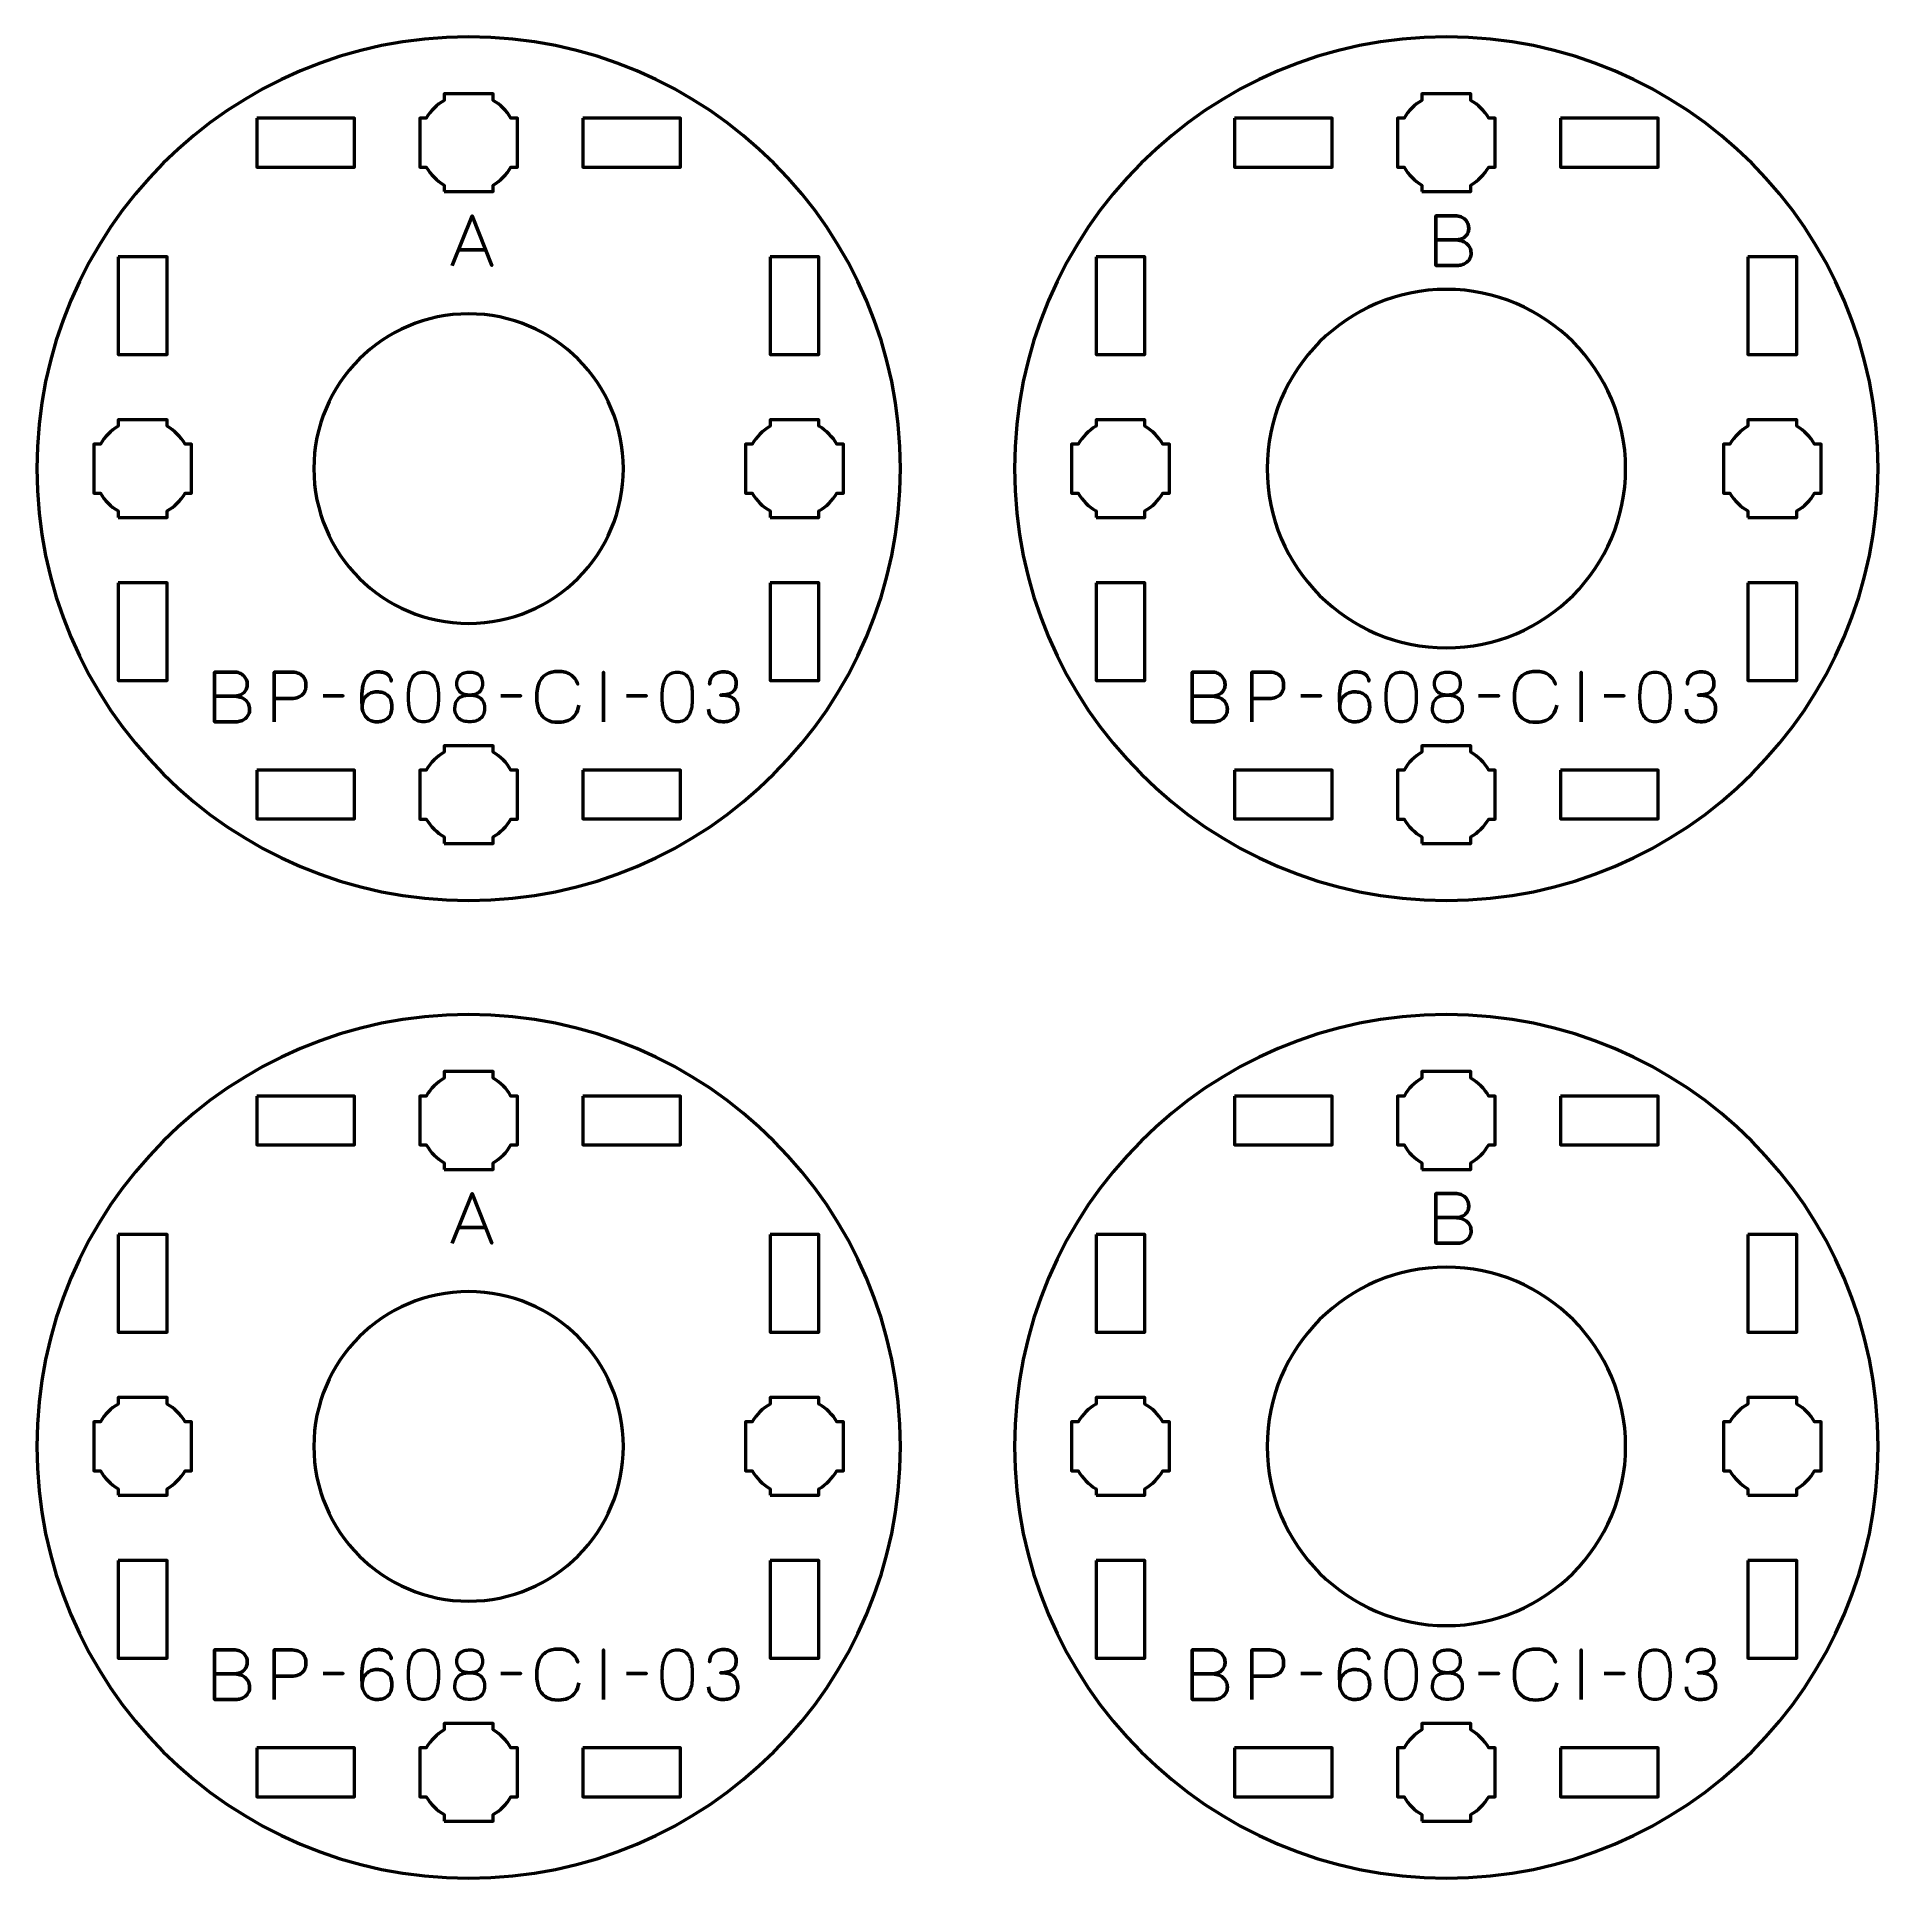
# Model space of a CAD drawing. Header units: centimetres. Extents: x -16.1 to -4.8, y -20.5 to -9.2.
import ezdxf

# ---------------------------------------------------------------- set-up
doc = ezdxf.new("R2010")
doc.units = ezdxf.units.CM
doc.header["$MEASUREMENT"] = 0
doc.layers.add('Layer 1', color=7, linetype='Continuous')

msp = doc.modelspace()

# ---------------------------------------------------------------- linework, layer by layer
at = {"layer": 'Layer 1', "color": 250, "lineweight": 53}
for points in [[(-13.5, -9.2), (-12.03667, -9.2), (-10.85, -10.38667), (-10.85, -11.85), (-10.85, -11.85), (-10.85, -13.31333), (-12.03667, -14.5), (-13.5, -14.5), (-13.5, -14.5), (-14.96333, -14.5), (-16.15, -13.31333), (-16.15, -11.85), (-16.15, -11.85), (-16.15, -10.38667), (-14.96333, -9.2), (-13.5, -9.2)], [(-7.5, -9.2), (-6.03667, -9.2), (-4.85, -10.38667), (-4.85, -11.85), (-4.85, -11.85), (-4.85, -13.31333), (-6.03667, -14.5), (-7.5, -14.5), (-7.5, -14.5), (-8.96333, -14.5), (-10.15, -13.31333), (-10.15, -11.85), (-10.15, -11.85), (-10.15, -10.38667), (-8.96333, -9.2), (-7.5, -9.2)], [(-7.5, -10.75), (-6.89258, -10.75), (-6.4, -11.24258), (-6.4, -11.85), (-6.4, -11.85), (-6.4, -12.45742), (-6.89258, -12.95), (-7.5, -12.95), (-7.5, -12.95), (-8.10742, -12.95), (-8.6, -12.45742), (-8.6, -11.85), (-8.6, -11.85), (-8.6, -11.24258), (-8.10742, -10.75), (-7.5, -10.75)], [(-13.5, -10.9), (-12.97541, -10.9), (-12.55, -11.32541), (-12.55, -11.85), (-12.55, -11.85), (-12.55, -12.37459), (-12.97541, -12.8), (-13.5, -12.8), (-13.5, -12.8), (-14.02459, -12.8), (-14.45, -12.37459), (-14.45, -11.85), (-14.45, -11.85), (-14.45, -11.32541), (-14.02459, -10.9), (-13.5, -10.9)], [(-13.5, -15.2), (-12.03667, -15.2), (-10.85, -16.38667), (-10.85, -17.85), (-10.85, -17.85), (-10.85, -19.31333), (-12.03667, -20.5), (-13.5, -20.5), (-13.5, -20.5), (-14.96333, -20.5), (-16.15, -19.31333), (-16.15, -17.85), (-16.15, -17.85), (-16.15, -16.38667), (-14.96333, -15.2), (-13.5, -15.2)], [(-7.5, -15.2), (-6.03667, -15.2), (-4.85, -16.38667), (-4.85, -17.85), (-4.85, -17.85), (-4.85, -19.31333), (-6.03667, -20.5), (-7.5, -20.5), (-7.5, -20.5), (-8.96333, -20.5), (-10.15, -19.31333), (-10.15, -17.85), (-10.15, -17.85), (-10.15, -16.38667), (-8.96333, -15.2), (-7.5, -15.2)], [(-7.5, -16.75), (-6.89258, -16.75), (-6.4, -17.24258), (-6.4, -17.85), (-6.4, -17.85), (-6.4, -18.45742), (-6.89258, -18.95), (-7.5, -18.95), (-7.5, -18.95), (-8.10742, -18.95), (-8.6, -18.45742), (-8.6, -17.85), (-8.6, -17.85), (-8.6, -17.24258), (-8.10742, -16.75), (-7.5, -16.75)], [(-13.5, -16.9), (-12.97541, -16.9), (-12.55, -17.32541), (-12.55, -17.85), (-12.55, -17.85), (-12.55, -18.37459), (-12.97541, -18.8), (-13.5, -18.8), (-13.5, -18.8), (-14.02459, -18.8), (-14.45, -18.37459), (-14.45, -17.85), (-14.45, -17.85), (-14.45, -17.32541), (-14.02459, -16.9), (-13.5, -16.9)]]:
    msp.add_open_spline(points, degree=3, knots=[0, 0, 0, 0, 0.25, 0.25, 0.25, 0.25, 0.5, 0.5, 0.5, 0.5, 0.75, 0.75, 0.75, 0.75, 1, 1, 1, 1], dxfattribs=at)
at = {"layer": 'Layer 1', "lineweight": 53}
for points, knots in [([(-13.64999, -10.15006), (-13.64999, -10.15006), (-13.64999, -10.10988), (-13.64999, -10.10988), (-13.64999, -10.10988), (-13.69553, -10.08355), (-13.73349, -10.0456), (-13.75984, -10.00007), (-13.75984, -10.00007), (-13.75984, -10.00007), (-13.79999, -10.00007), (-13.79999, -10.00007), (-13.79999, -10.00007), (-13.79999, -10.00007), (-13.79999, -9.85155), (-13.79999, -9.85155), (-13.79999, -9.85155), (-13.79999, -9.85155), (-13.80001, -9.85), (-13.80001, -9.85), (-13.80001, -9.85), (-13.80001, -9.85), (-13.79999, -9.84845), (-13.79999, -9.84845), (-13.79999, -9.84845), (-13.79999, -9.84845), (-13.79999, -9.70006), (-13.79999, -9.70006), (-13.79999, -9.70006), (-13.79999, -9.70006), (-13.75989, -9.70006), (-13.75989, -9.70006), (-13.75989, -9.70006), (-13.73354, -9.65449), (-13.69555, -9.61649), (-13.64999, -9.59013), (-13.64999, -9.59013), (-13.64999, -9.59013), (-13.64999, -9.55005), (-13.64999, -9.55005), (-13.64999, -9.55005), (-13.64999, -9.55005), (-13.50465, -9.55005), (-13.50465, -9.55005), (-13.50465, -9.55005), (-13.50465, -9.55005), (-13.50001, -9.54999), (-13.50001, -9.54999), (-13.50001, -9.54999), (-13.50001, -9.54999), (-13.49536, -9.55005), (-13.49536, -9.55005), (-13.49536, -9.55005), (-13.49536, -9.55005), (-13.34998, -9.55005), (-13.34998, -9.55005), (-13.34998, -9.55005), (-13.34998, -9.55005), (-13.34998, -9.59013), (-13.34998, -9.59013), (-13.34998, -9.59013), (-13.30441, -9.61649), (-13.26644, -9.65449), (-13.2401, -9.70006), (-13.2401, -9.70006), (-13.2401, -9.70006), (-13.19998, -9.70006), (-13.19998, -9.70006), (-13.19998, -9.70006), (-13.19998, -9.70006), (-13.19998, -10.00007), (-13.19998, -10.00007), (-13.19998, -10.00007), (-13.19998, -10.00007), (-13.24015, -10.00007), (-13.24015, -10.00007), (-13.24015, -10.00007), (-13.26649, -10.0456), (-13.30445, -10.08355), (-13.34998, -10.10988), (-13.34998, -10.10988), (-13.34998, -10.10988), (-13.34998, -10.15006), (-13.34998, -10.15006), (-13.34998, -10.15006), (-13.34998, -10.15006), (-13.64999, -10.15006), (-13.64999, -10.15006)], [0, 0, 0, 0, 0.04545455, 0.04545455, 0.04545455, 0.04545455, 0.09090909, 0.09090909, 0.09090909, 0.09090909, 0.13636364, 0.13636364, 0.13636364, 0.13636364, 0.18181818, 0.18181818, 0.18181818, 0.18181818, 0.22727273, 0.22727273, 0.22727273, 0.22727273, 0.27272727, 0.27272727, 0.27272727, 0.27272727, 0.31818182, 0.31818182, 0.31818182, 0.31818182, 0.36363636, 0.36363636, 0.36363636, 0.36363636, 0.40909091, 0.40909091, 0.40909091, 0.40909091, 0.45454545, 0.45454545, 0.45454545, 0.45454545, 0.5, 0.5, 0.5, 0.5, 0.54545455, 0.54545455, 0.54545455, 0.54545455, 0.59090909, 0.59090909, 0.59090909, 0.59090909, 0.63636364, 0.63636364, 0.63636364, 0.63636364, 0.68181818, 0.68181818, 0.68181818, 0.68181818, 0.72727273, 0.72727273, 0.72727273, 0.72727273, 0.77272727, 0.77272727, 0.77272727, 0.77272727, 0.81818182, 0.81818182, 0.81818182, 0.81818182, 0.86363636, 0.86363636, 0.86363636, 0.86363636, 0.90909091, 0.90909091, 0.90909091, 0.90909091, 0.95454545, 0.95454545, 0.95454545, 0.95454545, 1, 1, 1, 1]), ([(-7.64999, -10.15006), (-7.64999, -10.15006), (-7.64999, -10.10988), (-7.64999, -10.10988), (-7.64999, -10.10988), (-7.69553, -10.08355), (-7.73349, -10.0456), (-7.75984, -10.00007), (-7.75984, -10.00007), (-7.75984, -10.00007), (-7.79999, -10.00007), (-7.79999, -10.00007), (-7.79999, -10.00007), (-7.79999, -10.00007), (-7.79999, -9.85155), (-7.79999, -9.85155), (-7.79999, -9.85155), (-7.79999, -9.85155), (-7.80001, -9.85), (-7.80001, -9.85), (-7.80001, -9.85), (-7.80001, -9.85), (-7.79999, -9.84845), (-7.79999, -9.84845), (-7.79999, -9.84845), (-7.79999, -9.84845), (-7.79999, -9.70006), (-7.79999, -9.70006), (-7.79999, -9.70006), (-7.79999, -9.70006), (-7.75989, -9.70006), (-7.75989, -9.70006), (-7.75989, -9.70006), (-7.73354, -9.65449), (-7.69555, -9.61649), (-7.64999, -9.59013), (-7.64999, -9.59013), (-7.64999, -9.59013), (-7.64999, -9.55005), (-7.64999, -9.55005), (-7.64999, -9.55005), (-7.64999, -9.55005), (-7.50465, -9.55005), (-7.50465, -9.55005), (-7.50465, -9.55005), (-7.50465, -9.55005), (-7.50001, -9.54999), (-7.50001, -9.54999), (-7.50001, -9.54999), (-7.50001, -9.54999), (-7.49536, -9.55005), (-7.49536, -9.55005), (-7.49536, -9.55005), (-7.49536, -9.55005), (-7.34998, -9.55005), (-7.34998, -9.55005), (-7.34998, -9.55005), (-7.34998, -9.55005), (-7.34998, -9.59013), (-7.34998, -9.59013), (-7.34998, -9.59013), (-7.30441, -9.61649), (-7.26644, -9.65449), (-7.2401, -9.70006), (-7.2401, -9.70006), (-7.2401, -9.70006), (-7.19998, -9.70006), (-7.19998, -9.70006), (-7.19998, -9.70006), (-7.19998, -9.70006), (-7.19998, -10.00007), (-7.19998, -10.00007), (-7.19998, -10.00007), (-7.19998, -10.00007), (-7.24015, -10.00007), (-7.24015, -10.00007), (-7.24015, -10.00007), (-7.26649, -10.0456), (-7.30445, -10.08355), (-7.34998, -10.10988), (-7.34998, -10.10988), (-7.34998, -10.10988), (-7.34998, -10.15006), (-7.34998, -10.15006), (-7.34998, -10.15006), (-7.34998, -10.15006), (-7.64999, -10.15006), (-7.64999, -10.15006)], [0, 0, 0, 0, 0.04545455, 0.04545455, 0.04545455, 0.04545455, 0.09090909, 0.09090909, 0.09090909, 0.09090909, 0.13636364, 0.13636364, 0.13636364, 0.13636364, 0.18181818, 0.18181818, 0.18181818, 0.18181818, 0.22727273, 0.22727273, 0.22727273, 0.22727273, 0.27272727, 0.27272727, 0.27272727, 0.27272727, 0.31818182, 0.31818182, 0.31818182, 0.31818182, 0.36363636, 0.36363636, 0.36363636, 0.36363636, 0.40909091, 0.40909091, 0.40909091, 0.40909091, 0.45454545, 0.45454545, 0.45454545, 0.45454545, 0.5, 0.5, 0.5, 0.5, 0.54545455, 0.54545455, 0.54545455, 0.54545455, 0.59090909, 0.59090909, 0.59090909, 0.59090909, 0.63636364, 0.63636364, 0.63636364, 0.63636364, 0.68181818, 0.68181818, 0.68181818, 0.68181818, 0.72727273, 0.72727273, 0.72727273, 0.72727273, 0.77272727, 0.77272727, 0.77272727, 0.77272727, 0.81818182, 0.81818182, 0.81818182, 0.81818182, 0.86363636, 0.86363636, 0.86363636, 0.86363636, 0.90909091, 0.90909091, 0.90909091, 0.90909091, 0.95454545, 0.95454545, 0.95454545, 0.95454545, 1, 1, 1, 1]), ([(-14.79999, -9.70006), (-14.79999, -9.70006), (-14.19998, -9.70006), (-14.19998, -9.70006), (-14.19998, -9.70006), (-14.19998, -9.70006), (-14.19998, -10.00007), (-14.19998, -10.00007), (-14.19998, -10.00007), (-14.19998, -10.00007), (-14.79999, -10.00007), (-14.79999, -10.00007), (-14.79999, -10.00007), (-14.79999, -10.00007), (-14.79999, -9.70006), (-14.79999, -9.70006)], [0, 0, 0, 0, 0.25, 0.25, 0.25, 0.25, 0.5, 0.5, 0.5, 0.5, 0.75, 0.75, 0.75, 0.75, 1, 1, 1, 1]), ([(-12.80002, -9.70006), (-12.80002, -9.70006), (-12.20002, -9.70006), (-12.20002, -9.70006), (-12.20002, -9.70006), (-12.20002, -9.70006), (-12.20002, -10.00007), (-12.20002, -10.00007), (-12.20002, -10.00007), (-12.20002, -10.00007), (-12.80002, -10.00007), (-12.80002, -10.00007), (-12.80002, -10.00007), (-12.80002, -10.00007), (-12.80002, -9.70006), (-12.80002, -9.70006)], [0, 0, 0, 0, 0.25, 0.25, 0.25, 0.25, 0.5, 0.5, 0.5, 0.5, 0.75, 0.75, 0.75, 0.75, 1, 1, 1, 1]), ([(-8.79999, -9.70006), (-8.79999, -9.70006), (-8.19998, -9.70006), (-8.19998, -9.70006), (-8.19998, -9.70006), (-8.19998, -9.70006), (-8.19998, -10.00007), (-8.19998, -10.00007), (-8.19998, -10.00007), (-8.19998, -10.00007), (-8.79999, -10.00007), (-8.79999, -10.00007), (-8.79999, -10.00007), (-8.79999, -10.00007), (-8.79999, -9.70006), (-8.79999, -9.70006)], [0, 0, 0, 0, 0.25, 0.25, 0.25, 0.25, 0.5, 0.5, 0.5, 0.5, 0.75, 0.75, 0.75, 0.75, 1, 1, 1, 1]), ([(-6.80002, -9.70006), (-6.80002, -9.70006), (-6.20002, -9.70006), (-6.20002, -9.70006), (-6.20002, -9.70006), (-6.20002, -9.70006), (-6.20002, -10.00007), (-6.20002, -10.00007), (-6.20002, -10.00007), (-6.20002, -10.00007), (-6.80002, -10.00007), (-6.80002, -10.00007), (-6.80002, -10.00007), (-6.80002, -10.00007), (-6.80002, -9.70006), (-6.80002, -9.70006)], [0, 0, 0, 0, 0.25, 0.25, 0.25, 0.25, 0.5, 0.5, 0.5, 0.5, 0.75, 0.75, 0.75, 0.75, 1, 1, 1, 1]), ([(-15.64994, -10.55001), (-15.64994, -10.55001), (-15.34993, -10.55001), (-15.34993, -10.55001), (-15.34993, -10.55001), (-15.34993, -10.55001), (-15.34993, -11.15002), (-15.34993, -11.15002), (-15.34993, -11.15002), (-15.34993, -11.15002), (-15.64994, -11.15002), (-15.64994, -11.15002), (-15.64994, -11.15002), (-15.64994, -11.15002), (-15.64994, -10.55001), (-15.64994, -10.55001)], [0, 0, 0, 0, 0.25, 0.25, 0.25, 0.25, 0.5, 0.5, 0.5, 0.5, 0.75, 0.75, 0.75, 0.75, 1, 1, 1, 1]), ([(-11.65007, -10.55001), (-11.65007, -10.55001), (-11.35007, -10.55001), (-11.35007, -10.55001), (-11.35007, -10.55001), (-11.35007, -10.55001), (-11.35007, -11.15002), (-11.35007, -11.15002), (-11.35007, -11.15002), (-11.35007, -11.15002), (-11.65007, -11.15002), (-11.65007, -11.15002), (-11.65007, -11.15002), (-11.65007, -11.15002), (-11.65007, -10.55001), (-11.65007, -10.55001)], [0, 0, 0, 0, 0.25, 0.25, 0.25, 0.25, 0.5, 0.5, 0.5, 0.5, 0.75, 0.75, 0.75, 0.75, 1, 1, 1, 1]), ([(-9.64994, -10.55001), (-9.64994, -10.55001), (-9.34993, -10.55001), (-9.34993, -10.55001), (-9.34993, -10.55001), (-9.34993, -10.55001), (-9.34993, -11.15002), (-9.34993, -11.15002), (-9.34993, -11.15002), (-9.34993, -11.15002), (-9.64994, -11.15002), (-9.64994, -11.15002), (-9.64994, -11.15002), (-9.64994, -11.15002), (-9.64994, -10.55001), (-9.64994, -10.55001)], [0, 0, 0, 0, 0.25, 0.25, 0.25, 0.25, 0.5, 0.5, 0.5, 0.5, 0.75, 0.75, 0.75, 0.75, 1, 1, 1, 1]), ([(-5.65007, -10.55001), (-5.65007, -10.55001), (-5.35007, -10.55001), (-5.35007, -10.55001), (-5.35007, -10.55001), (-5.35007, -10.55001), (-5.35007, -11.15002), (-5.35007, -11.15002), (-5.35007, -11.15002), (-5.35007, -11.15002), (-5.65007, -11.15002), (-5.65007, -11.15002), (-5.65007, -11.15002), (-5.65007, -11.15002), (-5.65007, -10.55001), (-5.65007, -10.55001)], [0, 0, 0, 0, 0.25, 0.25, 0.25, 0.25, 0.5, 0.5, 0.5, 0.5, 0.75, 0.75, 0.75, 0.75, 1, 1, 1, 1]), ([(-15.64999, -12.15006), (-15.64999, -12.15006), (-15.64999, -12.10988), (-15.64999, -12.10988), (-15.64999, -12.10988), (-15.69553, -12.08355), (-15.73349, -12.0456), (-15.75984, -12.00007), (-15.75984, -12.00007), (-15.75984, -12.00007), (-15.79999, -12.00007), (-15.79999, -12.00007), (-15.79999, -12.00007), (-15.79999, -12.00007), (-15.79999, -11.85155), (-15.79999, -11.85155), (-15.79999, -11.85155), (-15.79999, -11.85155), (-15.80001, -11.85), (-15.80001, -11.85), (-15.80001, -11.85), (-15.80001, -11.85), (-15.79999, -11.84845), (-15.79999, -11.84845), (-15.79999, -11.84845), (-15.79999, -11.84845), (-15.79999, -11.70006), (-15.79999, -11.70006), (-15.79999, -11.70006), (-15.79999, -11.70006), (-15.75989, -11.70006), (-15.75989, -11.70006), (-15.75989, -11.70006), (-15.73354, -11.65449), (-15.69555, -11.61649), (-15.64999, -11.59013), (-15.64999, -11.59013), (-15.64999, -11.59013), (-15.64999, -11.55005), (-15.64999, -11.55005), (-15.64999, -11.55005), (-15.64999, -11.55005), (-15.50465, -11.55005), (-15.50465, -11.55005), (-15.50465, -11.55005), (-15.50465, -11.55005), (-15.50001, -11.54999), (-15.50001, -11.54999), (-15.50001, -11.54999), (-15.50001, -11.54999), (-15.49536, -11.55005), (-15.49536, -11.55005), (-15.49536, -11.55005), (-15.49536, -11.55005), (-15.34998, -11.55005), (-15.34998, -11.55005), (-15.34998, -11.55005), (-15.34998, -11.55005), (-15.34998, -11.59013), (-15.34998, -11.59013), (-15.34998, -11.59013), (-15.30441, -11.61649), (-15.26644, -11.65449), (-15.2401, -11.70006), (-15.2401, -11.70006), (-15.2401, -11.70006), (-15.19998, -11.70006), (-15.19998, -11.70006), (-15.19998, -11.70006), (-15.19998, -11.70006), (-15.19998, -12.00007), (-15.19998, -12.00007), (-15.19998, -12.00007), (-15.19998, -12.00007), (-15.24015, -12.00007), (-15.24015, -12.00007), (-15.24015, -12.00007), (-15.26649, -12.0456), (-15.30445, -12.08355), (-15.34998, -12.10988), (-15.34998, -12.10988), (-15.34998, -12.10988), (-15.34998, -12.15006), (-15.34998, -12.15006), (-15.34998, -12.15006), (-15.34998, -12.15006), (-15.64999, -12.15006), (-15.64999, -12.15006)], [0, 0, 0, 0, 0.04545455, 0.04545455, 0.04545455, 0.04545455, 0.09090909, 0.09090909, 0.09090909, 0.09090909, 0.13636364, 0.13636364, 0.13636364, 0.13636364, 0.18181818, 0.18181818, 0.18181818, 0.18181818, 0.22727273, 0.22727273, 0.22727273, 0.22727273, 0.27272727, 0.27272727, 0.27272727, 0.27272727, 0.31818182, 0.31818182, 0.31818182, 0.31818182, 0.36363636, 0.36363636, 0.36363636, 0.36363636, 0.40909091, 0.40909091, 0.40909091, 0.40909091, 0.45454545, 0.45454545, 0.45454545, 0.45454545, 0.5, 0.5, 0.5, 0.5, 0.54545455, 0.54545455, 0.54545455, 0.54545455, 0.59090909, 0.59090909, 0.59090909, 0.59090909, 0.63636364, 0.63636364, 0.63636364, 0.63636364, 0.68181818, 0.68181818, 0.68181818, 0.68181818, 0.72727273, 0.72727273, 0.72727273, 0.72727273, 0.77272727, 0.77272727, 0.77272727, 0.77272727, 0.81818182, 0.81818182, 0.81818182, 0.81818182, 0.86363636, 0.86363636, 0.86363636, 0.86363636, 0.90909091, 0.90909091, 0.90909091, 0.90909091, 0.95454545, 0.95454545, 0.95454545, 0.95454545, 1, 1, 1, 1]), ([(-11.64999, -12.15006), (-11.64999, -12.15006), (-11.64999, -12.10988), (-11.64999, -12.10988), (-11.64999, -12.10988), (-11.69553, -12.08355), (-11.73349, -12.0456), (-11.75984, -12.00007), (-11.75984, -12.00007), (-11.75984, -12.00007), (-11.79999, -12.00007), (-11.79999, -12.00007), (-11.79999, -12.00007), (-11.79999, -12.00007), (-11.79999, -11.85155), (-11.79999, -11.85155), (-11.79999, -11.85155), (-11.79999, -11.85155), (-11.80001, -11.85), (-11.80001, -11.85), (-11.80001, -11.85), (-11.80001, -11.85), (-11.79999, -11.84845), (-11.79999, -11.84845), (-11.79999, -11.84845), (-11.79999, -11.84845), (-11.79999, -11.70006), (-11.79999, -11.70006), (-11.79999, -11.70006), (-11.79999, -11.70006), (-11.75989, -11.70006), (-11.75989, -11.70006), (-11.75989, -11.70006), (-11.73354, -11.65449), (-11.69555, -11.61649), (-11.64999, -11.59013), (-11.64999, -11.59013), (-11.64999, -11.59013), (-11.64999, -11.55005), (-11.64999, -11.55005), (-11.64999, -11.55005), (-11.64999, -11.55005), (-11.50465, -11.55005), (-11.50465, -11.55005), (-11.50465, -11.55005), (-11.50465, -11.55005), (-11.50001, -11.54999), (-11.50001, -11.54999), (-11.50001, -11.54999), (-11.50001, -11.54999), (-11.49536, -11.55005), (-11.49536, -11.55005), (-11.49536, -11.55005), (-11.49536, -11.55005), (-11.34998, -11.55005), (-11.34998, -11.55005), (-11.34998, -11.55005), (-11.34998, -11.55005), (-11.34998, -11.59013), (-11.34998, -11.59013), (-11.34998, -11.59013), (-11.30441, -11.61649), (-11.26644, -11.65449), (-11.2401, -11.70006), (-11.2401, -11.70006), (-11.2401, -11.70006), (-11.19998, -11.70006), (-11.19998, -11.70006), (-11.19998, -11.70006), (-11.19998, -11.70006), (-11.19998, -12.00007), (-11.19998, -12.00007), (-11.19998, -12.00007), (-11.19998, -12.00007), (-11.24015, -12.00007), (-11.24015, -12.00007), (-11.24015, -12.00007), (-11.26649, -12.0456), (-11.30445, -12.08355), (-11.34998, -12.10988), (-11.34998, -12.10988), (-11.34998, -12.10988), (-11.34998, -12.15006), (-11.34998, -12.15006), (-11.34998, -12.15006), (-11.34998, -12.15006), (-11.64999, -12.15006), (-11.64999, -12.15006)], [0, 0, 0, 0, 0.04545455, 0.04545455, 0.04545455, 0.04545455, 0.09090909, 0.09090909, 0.09090909, 0.09090909, 0.13636364, 0.13636364, 0.13636364, 0.13636364, 0.18181818, 0.18181818, 0.18181818, 0.18181818, 0.22727273, 0.22727273, 0.22727273, 0.22727273, 0.27272727, 0.27272727, 0.27272727, 0.27272727, 0.31818182, 0.31818182, 0.31818182, 0.31818182, 0.36363636, 0.36363636, 0.36363636, 0.36363636, 0.40909091, 0.40909091, 0.40909091, 0.40909091, 0.45454545, 0.45454545, 0.45454545, 0.45454545, 0.5, 0.5, 0.5, 0.5, 0.54545455, 0.54545455, 0.54545455, 0.54545455, 0.59090909, 0.59090909, 0.59090909, 0.59090909, 0.63636364, 0.63636364, 0.63636364, 0.63636364, 0.68181818, 0.68181818, 0.68181818, 0.68181818, 0.72727273, 0.72727273, 0.72727273, 0.72727273, 0.77272727, 0.77272727, 0.77272727, 0.77272727, 0.81818182, 0.81818182, 0.81818182, 0.81818182, 0.86363636, 0.86363636, 0.86363636, 0.86363636, 0.90909091, 0.90909091, 0.90909091, 0.90909091, 0.95454545, 0.95454545, 0.95454545, 0.95454545, 1, 1, 1, 1]), ([(-9.64999, -12.15006), (-9.64999, -12.15006), (-9.64999, -12.10988), (-9.64999, -12.10988), (-9.64999, -12.10988), (-9.69553, -12.08355), (-9.73349, -12.0456), (-9.75984, -12.00007), (-9.75984, -12.00007), (-9.75984, -12.00007), (-9.79999, -12.00007), (-9.79999, -12.00007), (-9.79999, -12.00007), (-9.79999, -12.00007), (-9.79999, -11.85155), (-9.79999, -11.85155), (-9.79999, -11.85155), (-9.79999, -11.85155), (-9.80001, -11.85), (-9.80001, -11.85), (-9.80001, -11.85), (-9.80001, -11.85), (-9.79999, -11.84845), (-9.79999, -11.84845), (-9.79999, -11.84845), (-9.79999, -11.84845), (-9.79999, -11.70006), (-9.79999, -11.70006), (-9.79999, -11.70006), (-9.79999, -11.70006), (-9.75989, -11.70006), (-9.75989, -11.70006), (-9.75989, -11.70006), (-9.73354, -11.65449), (-9.69555, -11.61649), (-9.64999, -11.59013), (-9.64999, -11.59013), (-9.64999, -11.59013), (-9.64999, -11.55005), (-9.64999, -11.55005), (-9.64999, -11.55005), (-9.64999, -11.55005), (-9.50465, -11.55005), (-9.50465, -11.55005), (-9.50465, -11.55005), (-9.50465, -11.55005), (-9.50001, -11.54999), (-9.50001, -11.54999), (-9.50001, -11.54999), (-9.50001, -11.54999), (-9.49536, -11.55005), (-9.49536, -11.55005), (-9.49536, -11.55005), (-9.49536, -11.55005), (-9.34998, -11.55005), (-9.34998, -11.55005), (-9.34998, -11.55005), (-9.34998, -11.55005), (-9.34998, -11.59013), (-9.34998, -11.59013), (-9.34998, -11.59013), (-9.30441, -11.61649), (-9.26644, -11.65449), (-9.2401, -11.70006), (-9.2401, -11.70006), (-9.2401, -11.70006), (-9.19998, -11.70006), (-9.19998, -11.70006), (-9.19998, -11.70006), (-9.19998, -11.70006), (-9.19998, -12.00007), (-9.19998, -12.00007), (-9.19998, -12.00007), (-9.19998, -12.00007), (-9.24015, -12.00007), (-9.24015, -12.00007), (-9.24015, -12.00007), (-9.26649, -12.0456), (-9.30445, -12.08355), (-9.34998, -12.10988), (-9.34998, -12.10988), (-9.34998, -12.10988), (-9.34998, -12.15006), (-9.34998, -12.15006), (-9.34998, -12.15006), (-9.34998, -12.15006), (-9.64999, -12.15006), (-9.64999, -12.15006)], [0, 0, 0, 0, 0.04545455, 0.04545455, 0.04545455, 0.04545455, 0.09090909, 0.09090909, 0.09090909, 0.09090909, 0.13636364, 0.13636364, 0.13636364, 0.13636364, 0.18181818, 0.18181818, 0.18181818, 0.18181818, 0.22727273, 0.22727273, 0.22727273, 0.22727273, 0.27272727, 0.27272727, 0.27272727, 0.27272727, 0.31818182, 0.31818182, 0.31818182, 0.31818182, 0.36363636, 0.36363636, 0.36363636, 0.36363636, 0.40909091, 0.40909091, 0.40909091, 0.40909091, 0.45454545, 0.45454545, 0.45454545, 0.45454545, 0.5, 0.5, 0.5, 0.5, 0.54545455, 0.54545455, 0.54545455, 0.54545455, 0.59090909, 0.59090909, 0.59090909, 0.59090909, 0.63636364, 0.63636364, 0.63636364, 0.63636364, 0.68181818, 0.68181818, 0.68181818, 0.68181818, 0.72727273, 0.72727273, 0.72727273, 0.72727273, 0.77272727, 0.77272727, 0.77272727, 0.77272727, 0.81818182, 0.81818182, 0.81818182, 0.81818182, 0.86363636, 0.86363636, 0.86363636, 0.86363636, 0.90909091, 0.90909091, 0.90909091, 0.90909091, 0.95454545, 0.95454545, 0.95454545, 0.95454545, 1, 1, 1, 1]), ([(-5.64999, -12.15006), (-5.64999, -12.15006), (-5.64999, -12.10988), (-5.64999, -12.10988), (-5.64999, -12.10988), (-5.69553, -12.08355), (-5.73349, -12.0456), (-5.75984, -12.00007), (-5.75984, -12.00007), (-5.75984, -12.00007), (-5.79999, -12.00007), (-5.79999, -12.00007), (-5.79999, -12.00007), (-5.79999, -12.00007), (-5.79999, -11.85155), (-5.79999, -11.85155), (-5.79999, -11.85155), (-5.79999, -11.85155), (-5.80001, -11.85), (-5.80001, -11.85), (-5.80001, -11.85), (-5.80001, -11.85), (-5.79999, -11.84845), (-5.79999, -11.84845), (-5.79999, -11.84845), (-5.79999, -11.84845), (-5.79999, -11.70006), (-5.79999, -11.70006), (-5.79999, -11.70006), (-5.79999, -11.70006), (-5.75989, -11.70006), (-5.75989, -11.70006), (-5.75989, -11.70006), (-5.73354, -11.65449), (-5.69555, -11.61649), (-5.64999, -11.59013), (-5.64999, -11.59013), (-5.64999, -11.59013), (-5.64999, -11.55005), (-5.64999, -11.55005), (-5.64999, -11.55005), (-5.64999, -11.55005), (-5.50465, -11.55005), (-5.50465, -11.55005), (-5.50465, -11.55005), (-5.50465, -11.55005), (-5.50001, -11.54999), (-5.50001, -11.54999), (-5.50001, -11.54999), (-5.50001, -11.54999), (-5.49536, -11.55005), (-5.49536, -11.55005), (-5.49536, -11.55005), (-5.49536, -11.55005), (-5.34998, -11.55005), (-5.34998, -11.55005), (-5.34998, -11.55005), (-5.34998, -11.55005), (-5.34998, -11.59013), (-5.34998, -11.59013), (-5.34998, -11.59013), (-5.30441, -11.61649), (-5.26644, -11.65449), (-5.2401, -11.70006), (-5.2401, -11.70006), (-5.2401, -11.70006), (-5.19998, -11.70006), (-5.19998, -11.70006), (-5.19998, -11.70006), (-5.19998, -11.70006), (-5.19998, -12.00007), (-5.19998, -12.00007), (-5.19998, -12.00007), (-5.19998, -12.00007), (-5.24015, -12.00007), (-5.24015, -12.00007), (-5.24015, -12.00007), (-5.26649, -12.0456), (-5.30445, -12.08355), (-5.34998, -12.10988), (-5.34998, -12.10988), (-5.34998, -12.10988), (-5.34998, -12.15006), (-5.34998, -12.15006), (-5.34998, -12.15006), (-5.34998, -12.15006), (-5.64999, -12.15006), (-5.64999, -12.15006)], [0, 0, 0, 0, 0.04545455, 0.04545455, 0.04545455, 0.04545455, 0.09090909, 0.09090909, 0.09090909, 0.09090909, 0.13636364, 0.13636364, 0.13636364, 0.13636364, 0.18181818, 0.18181818, 0.18181818, 0.18181818, 0.22727273, 0.22727273, 0.22727273, 0.22727273, 0.27272727, 0.27272727, 0.27272727, 0.27272727, 0.31818182, 0.31818182, 0.31818182, 0.31818182, 0.36363636, 0.36363636, 0.36363636, 0.36363636, 0.40909091, 0.40909091, 0.40909091, 0.40909091, 0.45454545, 0.45454545, 0.45454545, 0.45454545, 0.5, 0.5, 0.5, 0.5, 0.54545455, 0.54545455, 0.54545455, 0.54545455, 0.59090909, 0.59090909, 0.59090909, 0.59090909, 0.63636364, 0.63636364, 0.63636364, 0.63636364, 0.68181818, 0.68181818, 0.68181818, 0.68181818, 0.72727273, 0.72727273, 0.72727273, 0.72727273, 0.77272727, 0.77272727, 0.77272727, 0.77272727, 0.81818182, 0.81818182, 0.81818182, 0.81818182, 0.86363636, 0.86363636, 0.86363636, 0.86363636, 0.90909091, 0.90909091, 0.90909091, 0.90909091, 0.95454545, 0.95454545, 0.95454545, 0.95454545, 1, 1, 1, 1]), ([(-15.64994, -12.54998), (-15.64994, -12.54998), (-15.34993, -12.54998), (-15.34993, -12.54998), (-15.34993, -12.54998), (-15.34993, -12.54998), (-15.34993, -13.14998), (-15.34993, -13.14998), (-15.34993, -13.14998), (-15.34993, -13.14998), (-15.64994, -13.14998), (-15.64994, -13.14998), (-15.64994, -13.14998), (-15.64994, -13.14998), (-15.64994, -12.54998), (-15.64994, -12.54998)], [0, 0, 0, 0, 0.25, 0.25, 0.25, 0.25, 0.5, 0.5, 0.5, 0.5, 0.75, 0.75, 0.75, 0.75, 1, 1, 1, 1]), ([(-11.65007, -12.54998), (-11.65007, -12.54998), (-11.35007, -12.54998), (-11.35007, -12.54998), (-11.35007, -12.54998), (-11.35007, -12.54998), (-11.35007, -13.14998), (-11.35007, -13.14998), (-11.35007, -13.14998), (-11.35007, -13.14998), (-11.65007, -13.14998), (-11.65007, -13.14998), (-11.65007, -13.14998), (-11.65007, -13.14998), (-11.65007, -12.54998), (-11.65007, -12.54998)], [0, 0, 0, 0, 0.25, 0.25, 0.25, 0.25, 0.5, 0.5, 0.5, 0.5, 0.75, 0.75, 0.75, 0.75, 1, 1, 1, 1]), ([(-9.64994, -12.54998), (-9.64994, -12.54998), (-9.34993, -12.54998), (-9.34993, -12.54998), (-9.34993, -12.54998), (-9.34993, -12.54998), (-9.34993, -13.14998), (-9.34993, -13.14998), (-9.34993, -13.14998), (-9.34993, -13.14998), (-9.64994, -13.14998), (-9.64994, -13.14998), (-9.64994, -13.14998), (-9.64994, -13.14998), (-9.64994, -12.54998), (-9.64994, -12.54998)], [0, 0, 0, 0, 0.25, 0.25, 0.25, 0.25, 0.5, 0.5, 0.5, 0.5, 0.75, 0.75, 0.75, 0.75, 1, 1, 1, 1]), ([(-5.65007, -12.54998), (-5.65007, -12.54998), (-5.35007, -12.54998), (-5.35007, -12.54998), (-5.35007, -12.54998), (-5.35007, -12.54998), (-5.35007, -13.14998), (-5.35007, -13.14998), (-5.35007, -13.14998), (-5.35007, -13.14998), (-5.65007, -13.14998), (-5.65007, -13.14998), (-5.65007, -13.14998), (-5.65007, -13.14998), (-5.65007, -12.54998), (-5.65007, -12.54998)], [0, 0, 0, 0, 0.25, 0.25, 0.25, 0.25, 0.5, 0.5, 0.5, 0.5, 0.75, 0.75, 0.75, 0.75, 1, 1, 1, 1]), ([(-13.64999, -14.15006), (-13.64999, -14.15006), (-13.64999, -14.10988), (-13.64999, -14.10988), (-13.64999, -14.10988), (-13.69553, -14.08355), (-13.73349, -14.0456), (-13.75984, -14.00007), (-13.75984, -14.00007), (-13.75984, -14.00007), (-13.79999, -14.00007), (-13.79999, -14.00007), (-13.79999, -14.00007), (-13.79999, -14.00007), (-13.79999, -13.85155), (-13.79999, -13.85155), (-13.79999, -13.85155), (-13.79999, -13.85155), (-13.80001, -13.85), (-13.80001, -13.85), (-13.80001, -13.85), (-13.80001, -13.85), (-13.79999, -13.84845), (-13.79999, -13.84845), (-13.79999, -13.84845), (-13.79999, -13.84845), (-13.79999, -13.70006), (-13.79999, -13.70006), (-13.79999, -13.70006), (-13.79999, -13.70006), (-13.75989, -13.70006), (-13.75989, -13.70006), (-13.75989, -13.70006), (-13.73354, -13.65449), (-13.69555, -13.61649), (-13.64999, -13.59013), (-13.64999, -13.59013), (-13.64999, -13.59013), (-13.64999, -13.55005), (-13.64999, -13.55005), (-13.64999, -13.55005), (-13.64999, -13.55005), (-13.50465, -13.55005), (-13.50465, -13.55005), (-13.50465, -13.55005), (-13.50465, -13.55005), (-13.50001, -13.54999), (-13.50001, -13.54999), (-13.50001, -13.54999), (-13.50001, -13.54999), (-13.49536, -13.55005), (-13.49536, -13.55005), (-13.49536, -13.55005), (-13.49536, -13.55005), (-13.34998, -13.55005), (-13.34998, -13.55005), (-13.34998, -13.55005), (-13.34998, -13.55005), (-13.34998, -13.59013), (-13.34998, -13.59013), (-13.34998, -13.59013), (-13.30441, -13.61649), (-13.26644, -13.65449), (-13.2401, -13.70006), (-13.2401, -13.70006), (-13.2401, -13.70006), (-13.19998, -13.70006), (-13.19998, -13.70006), (-13.19998, -13.70006), (-13.19998, -13.70006), (-13.19998, -14.00007), (-13.19998, -14.00007), (-13.19998, -14.00007), (-13.19998, -14.00007), (-13.24015, -14.00007), (-13.24015, -14.00007), (-13.24015, -14.00007), (-13.26649, -14.0456), (-13.30445, -14.08355), (-13.34998, -14.10988), (-13.34998, -14.10988), (-13.34998, -14.10988), (-13.34998, -14.15006), (-13.34998, -14.15006), (-13.34998, -14.15006), (-13.34998, -14.15006), (-13.64999, -14.15006), (-13.64999, -14.15006)], [0, 0, 0, 0, 0.04545455, 0.04545455, 0.04545455, 0.04545455, 0.09090909, 0.09090909, 0.09090909, 0.09090909, 0.13636364, 0.13636364, 0.13636364, 0.13636364, 0.18181818, 0.18181818, 0.18181818, 0.18181818, 0.22727273, 0.22727273, 0.22727273, 0.22727273, 0.27272727, 0.27272727, 0.27272727, 0.27272727, 0.31818182, 0.31818182, 0.31818182, 0.31818182, 0.36363636, 0.36363636, 0.36363636, 0.36363636, 0.40909091, 0.40909091, 0.40909091, 0.40909091, 0.45454545, 0.45454545, 0.45454545, 0.45454545, 0.5, 0.5, 0.5, 0.5, 0.54545455, 0.54545455, 0.54545455, 0.54545455, 0.59090909, 0.59090909, 0.59090909, 0.59090909, 0.63636364, 0.63636364, 0.63636364, 0.63636364, 0.68181818, 0.68181818, 0.68181818, 0.68181818, 0.72727273, 0.72727273, 0.72727273, 0.72727273, 0.77272727, 0.77272727, 0.77272727, 0.77272727, 0.81818182, 0.81818182, 0.81818182, 0.81818182, 0.86363636, 0.86363636, 0.86363636, 0.86363636, 0.90909091, 0.90909091, 0.90909091, 0.90909091, 0.95454545, 0.95454545, 0.95454545, 0.95454545, 1, 1, 1, 1]), ([(-7.64999, -14.15006), (-7.64999, -14.15006), (-7.64999, -14.10988), (-7.64999, -14.10988), (-7.64999, -14.10988), (-7.69553, -14.08355), (-7.73349, -14.0456), (-7.75984, -14.00007), (-7.75984, -14.00007), (-7.75984, -14.00007), (-7.79999, -14.00007), (-7.79999, -14.00007), (-7.79999, -14.00007), (-7.79999, -14.00007), (-7.79999, -13.85155), (-7.79999, -13.85155), (-7.79999, -13.85155), (-7.79999, -13.85155), (-7.80001, -13.85), (-7.80001, -13.85), (-7.80001, -13.85), (-7.80001, -13.85), (-7.79999, -13.84845), (-7.79999, -13.84845), (-7.79999, -13.84845), (-7.79999, -13.84845), (-7.79999, -13.70006), (-7.79999, -13.70006), (-7.79999, -13.70006), (-7.79999, -13.70006), (-7.75989, -13.70006), (-7.75989, -13.70006), (-7.75989, -13.70006), (-7.73354, -13.65449), (-7.69555, -13.61649), (-7.64999, -13.59013), (-7.64999, -13.59013), (-7.64999, -13.59013), (-7.64999, -13.55005), (-7.64999, -13.55005), (-7.64999, -13.55005), (-7.64999, -13.55005), (-7.50465, -13.55005), (-7.50465, -13.55005), (-7.50465, -13.55005), (-7.50465, -13.55005), (-7.50001, -13.54999), (-7.50001, -13.54999), (-7.50001, -13.54999), (-7.50001, -13.54999), (-7.49536, -13.55005), (-7.49536, -13.55005), (-7.49536, -13.55005), (-7.49536, -13.55005), (-7.34998, -13.55005), (-7.34998, -13.55005), (-7.34998, -13.55005), (-7.34998, -13.55005), (-7.34998, -13.59013), (-7.34998, -13.59013), (-7.34998, -13.59013), (-7.30441, -13.61649), (-7.26644, -13.65449), (-7.2401, -13.70006), (-7.2401, -13.70006), (-7.2401, -13.70006), (-7.19998, -13.70006), (-7.19998, -13.70006), (-7.19998, -13.70006), (-7.19998, -13.70006), (-7.19998, -14.00007), (-7.19998, -14.00007), (-7.19998, -14.00007), (-7.19998, -14.00007), (-7.24015, -14.00007), (-7.24015, -14.00007), (-7.24015, -14.00007), (-7.26649, -14.0456), (-7.30445, -14.08355), (-7.34998, -14.10988), (-7.34998, -14.10988), (-7.34998, -14.10988), (-7.34998, -14.15006), (-7.34998, -14.15006), (-7.34998, -14.15006), (-7.34998, -14.15006), (-7.64999, -14.15006), (-7.64999, -14.15006)], [0, 0, 0, 0, 0.04545455, 0.04545455, 0.04545455, 0.04545455, 0.09090909, 0.09090909, 0.09090909, 0.09090909, 0.13636364, 0.13636364, 0.13636364, 0.13636364, 0.18181818, 0.18181818, 0.18181818, 0.18181818, 0.22727273, 0.22727273, 0.22727273, 0.22727273, 0.27272727, 0.27272727, 0.27272727, 0.27272727, 0.31818182, 0.31818182, 0.31818182, 0.31818182, 0.36363636, 0.36363636, 0.36363636, 0.36363636, 0.40909091, 0.40909091, 0.40909091, 0.40909091, 0.45454545, 0.45454545, 0.45454545, 0.45454545, 0.5, 0.5, 0.5, 0.5, 0.54545455, 0.54545455, 0.54545455, 0.54545455, 0.59090909, 0.59090909, 0.59090909, 0.59090909, 0.63636364, 0.63636364, 0.63636364, 0.63636364, 0.68181818, 0.68181818, 0.68181818, 0.68181818, 0.72727273, 0.72727273, 0.72727273, 0.72727273, 0.77272727, 0.77272727, 0.77272727, 0.77272727, 0.81818182, 0.81818182, 0.81818182, 0.81818182, 0.86363636, 0.86363636, 0.86363636, 0.86363636, 0.90909091, 0.90909091, 0.90909091, 0.90909091, 0.95454545, 0.95454545, 0.95454545, 0.95454545, 1, 1, 1, 1]), ([(-14.79999, -13.69993), (-14.79999, -13.69993), (-14.19998, -13.69993), (-14.19998, -13.69993), (-14.19998, -13.69993), (-14.19998, -13.69993), (-14.19998, -13.99993), (-14.19998, -13.99993), (-14.19998, -13.99993), (-14.19998, -13.99993), (-14.79999, -13.99993), (-14.79999, -13.99993), (-14.79999, -13.99993), (-14.79999, -13.99993), (-14.79999, -13.69993), (-14.79999, -13.69993)], [0, 0, 0, 0, 0.25, 0.25, 0.25, 0.25, 0.5, 0.5, 0.5, 0.5, 0.75, 0.75, 0.75, 0.75, 1, 1, 1, 1]), ([(-12.80002, -13.69993), (-12.80002, -13.69993), (-12.20002, -13.69993), (-12.20002, -13.69993), (-12.20002, -13.69993), (-12.20002, -13.69993), (-12.20002, -13.99993), (-12.20002, -13.99993), (-12.20002, -13.99993), (-12.20002, -13.99993), (-12.80002, -13.99993), (-12.80002, -13.99993), (-12.80002, -13.99993), (-12.80002, -13.99993), (-12.80002, -13.69993), (-12.80002, -13.69993)], [0, 0, 0, 0, 0.25, 0.25, 0.25, 0.25, 0.5, 0.5, 0.5, 0.5, 0.75, 0.75, 0.75, 0.75, 1, 1, 1, 1]), ([(-8.79999, -13.69993), (-8.79999, -13.69993), (-8.19998, -13.69993), (-8.19998, -13.69993), (-8.19998, -13.69993), (-8.19998, -13.69993), (-8.19998, -13.99993), (-8.19998, -13.99993), (-8.19998, -13.99993), (-8.19998, -13.99993), (-8.79999, -13.99993), (-8.79999, -13.99993), (-8.79999, -13.99993), (-8.79999, -13.99993), (-8.79999, -13.69993), (-8.79999, -13.69993)], [0, 0, 0, 0, 0.25, 0.25, 0.25, 0.25, 0.5, 0.5, 0.5, 0.5, 0.75, 0.75, 0.75, 0.75, 1, 1, 1, 1]), ([(-6.80002, -13.69993), (-6.80002, -13.69993), (-6.20002, -13.69993), (-6.20002, -13.69993), (-6.20002, -13.69993), (-6.20002, -13.69993), (-6.20002, -13.99993), (-6.20002, -13.99993), (-6.20002, -13.99993), (-6.20002, -13.99993), (-6.80002, -13.99993), (-6.80002, -13.99993), (-6.80002, -13.99993), (-6.80002, -13.99993), (-6.80002, -13.69993), (-6.80002, -13.69993)], [0, 0, 0, 0, 0.25, 0.25, 0.25, 0.25, 0.5, 0.5, 0.5, 0.5, 0.75, 0.75, 0.75, 0.75, 1, 1, 1, 1]), ([(-13.64999, -16.15006), (-13.64999, -16.15006), (-13.64999, -16.10988), (-13.64999, -16.10988), (-13.64999, -16.10988), (-13.69553, -16.08355), (-13.73349, -16.0456), (-13.75984, -16.00007), (-13.75984, -16.00007), (-13.75984, -16.00007), (-13.79999, -16.00007), (-13.79999, -16.00007), (-13.79999, -16.00007), (-13.79999, -16.00007), (-13.79999, -15.85155), (-13.79999, -15.85155), (-13.79999, -15.85155), (-13.79999, -15.85155), (-13.80001, -15.85), (-13.80001, -15.85), (-13.80001, -15.85), (-13.80001, -15.85), (-13.79999, -15.84845), (-13.79999, -15.84845), (-13.79999, -15.84845), (-13.79999, -15.84845), (-13.79999, -15.70006), (-13.79999, -15.70006), (-13.79999, -15.70006), (-13.79999, -15.70006), (-13.75989, -15.70006), (-13.75989, -15.70006), (-13.75989, -15.70006), (-13.73354, -15.65449), (-13.69555, -15.61649), (-13.64999, -15.59013), (-13.64999, -15.59013), (-13.64999, -15.59013), (-13.64999, -15.55005), (-13.64999, -15.55005), (-13.64999, -15.55005), (-13.64999, -15.55005), (-13.50465, -15.55005), (-13.50465, -15.55005), (-13.50465, -15.55005), (-13.50465, -15.55005), (-13.50001, -15.54999), (-13.50001, -15.54999), (-13.50001, -15.54999), (-13.50001, -15.54999), (-13.49536, -15.55005), (-13.49536, -15.55005), (-13.49536, -15.55005), (-13.49536, -15.55005), (-13.34998, -15.55005), (-13.34998, -15.55005), (-13.34998, -15.55005), (-13.34998, -15.55005), (-13.34998, -15.59013), (-13.34998, -15.59013), (-13.34998, -15.59013), (-13.30441, -15.61649), (-13.26644, -15.65449), (-13.2401, -15.70006), (-13.2401, -15.70006), (-13.2401, -15.70006), (-13.19998, -15.70006), (-13.19998, -15.70006), (-13.19998, -15.70006), (-13.19998, -15.70006), (-13.19998, -16.00007), (-13.19998, -16.00007), (-13.19998, -16.00007), (-13.19998, -16.00007), (-13.24015, -16.00007), (-13.24015, -16.00007), (-13.24015, -16.00007), (-13.26649, -16.0456), (-13.30445, -16.08355), (-13.34998, -16.10988), (-13.34998, -16.10988), (-13.34998, -16.10988), (-13.34998, -16.15006), (-13.34998, -16.15006), (-13.34998, -16.15006), (-13.34998, -16.15006), (-13.64999, -16.15006), (-13.64999, -16.15006)], [0, 0, 0, 0, 0.04545455, 0.04545455, 0.04545455, 0.04545455, 0.09090909, 0.09090909, 0.09090909, 0.09090909, 0.13636364, 0.13636364, 0.13636364, 0.13636364, 0.18181818, 0.18181818, 0.18181818, 0.18181818, 0.22727273, 0.22727273, 0.22727273, 0.22727273, 0.27272727, 0.27272727, 0.27272727, 0.27272727, 0.31818182, 0.31818182, 0.31818182, 0.31818182, 0.36363636, 0.36363636, 0.36363636, 0.36363636, 0.40909091, 0.40909091, 0.40909091, 0.40909091, 0.45454545, 0.45454545, 0.45454545, 0.45454545, 0.5, 0.5, 0.5, 0.5, 0.54545455, 0.54545455, 0.54545455, 0.54545455, 0.59090909, 0.59090909, 0.59090909, 0.59090909, 0.63636364, 0.63636364, 0.63636364, 0.63636364, 0.68181818, 0.68181818, 0.68181818, 0.68181818, 0.72727273, 0.72727273, 0.72727273, 0.72727273, 0.77272727, 0.77272727, 0.77272727, 0.77272727, 0.81818182, 0.81818182, 0.81818182, 0.81818182, 0.86363636, 0.86363636, 0.86363636, 0.86363636, 0.90909091, 0.90909091, 0.90909091, 0.90909091, 0.95454545, 0.95454545, 0.95454545, 0.95454545, 1, 1, 1, 1]), ([(-7.64999, -16.15006), (-7.64999, -16.15006), (-7.64999, -16.10988), (-7.64999, -16.10988), (-7.64999, -16.10988), (-7.69553, -16.08355), (-7.73349, -16.0456), (-7.75984, -16.00007), (-7.75984, -16.00007), (-7.75984, -16.00007), (-7.79999, -16.00007), (-7.79999, -16.00007), (-7.79999, -16.00007), (-7.79999, -16.00007), (-7.79999, -15.85155), (-7.79999, -15.85155), (-7.79999, -15.85155), (-7.79999, -15.85155), (-7.80001, -15.85), (-7.80001, -15.85), (-7.80001, -15.85), (-7.80001, -15.85), (-7.79999, -15.84845), (-7.79999, -15.84845), (-7.79999, -15.84845), (-7.79999, -15.84845), (-7.79999, -15.70006), (-7.79999, -15.70006), (-7.79999, -15.70006), (-7.79999, -15.70006), (-7.75989, -15.70006), (-7.75989, -15.70006), (-7.75989, -15.70006), (-7.73354, -15.65449), (-7.69555, -15.61649), (-7.64999, -15.59013), (-7.64999, -15.59013), (-7.64999, -15.59013), (-7.64999, -15.55005), (-7.64999, -15.55005), (-7.64999, -15.55005), (-7.64999, -15.55005), (-7.50465, -15.55005), (-7.50465, -15.55005), (-7.50465, -15.55005), (-7.50465, -15.55005), (-7.50001, -15.54999), (-7.50001, -15.54999), (-7.50001, -15.54999), (-7.50001, -15.54999), (-7.49536, -15.55005), (-7.49536, -15.55005), (-7.49536, -15.55005), (-7.49536, -15.55005), (-7.34998, -15.55005), (-7.34998, -15.55005), (-7.34998, -15.55005), (-7.34998, -15.55005), (-7.34998, -15.59013), (-7.34998, -15.59013), (-7.34998, -15.59013), (-7.30441, -15.61649), (-7.26644, -15.65449), (-7.2401, -15.70006), (-7.2401, -15.70006), (-7.2401, -15.70006), (-7.19998, -15.70006), (-7.19998, -15.70006), (-7.19998, -15.70006), (-7.19998, -15.70006), (-7.19998, -16.00007), (-7.19998, -16.00007), (-7.19998, -16.00007), (-7.19998, -16.00007), (-7.24015, -16.00007), (-7.24015, -16.00007), (-7.24015, -16.00007), (-7.26649, -16.0456), (-7.30445, -16.08355), (-7.34998, -16.10988), (-7.34998, -16.10988), (-7.34998, -16.10988), (-7.34998, -16.15006), (-7.34998, -16.15006), (-7.34998, -16.15006), (-7.34998, -16.15006), (-7.64999, -16.15006), (-7.64999, -16.15006)], [0, 0, 0, 0, 0.04545455, 0.04545455, 0.04545455, 0.04545455, 0.09090909, 0.09090909, 0.09090909, 0.09090909, 0.13636364, 0.13636364, 0.13636364, 0.13636364, 0.18181818, 0.18181818, 0.18181818, 0.18181818, 0.22727273, 0.22727273, 0.22727273, 0.22727273, 0.27272727, 0.27272727, 0.27272727, 0.27272727, 0.31818182, 0.31818182, 0.31818182, 0.31818182, 0.36363636, 0.36363636, 0.36363636, 0.36363636, 0.40909091, 0.40909091, 0.40909091, 0.40909091, 0.45454545, 0.45454545, 0.45454545, 0.45454545, 0.5, 0.5, 0.5, 0.5, 0.54545455, 0.54545455, 0.54545455, 0.54545455, 0.59090909, 0.59090909, 0.59090909, 0.59090909, 0.63636364, 0.63636364, 0.63636364, 0.63636364, 0.68181818, 0.68181818, 0.68181818, 0.68181818, 0.72727273, 0.72727273, 0.72727273, 0.72727273, 0.77272727, 0.77272727, 0.77272727, 0.77272727, 0.81818182, 0.81818182, 0.81818182, 0.81818182, 0.86363636, 0.86363636, 0.86363636, 0.86363636, 0.90909091, 0.90909091, 0.90909091, 0.90909091, 0.95454545, 0.95454545, 0.95454545, 0.95454545, 1, 1, 1, 1]), ([(-14.79999, -15.70006), (-14.79999, -15.70006), (-14.19998, -15.70006), (-14.19998, -15.70006), (-14.19998, -15.70006), (-14.19998, -15.70006), (-14.19998, -16.00007), (-14.19998, -16.00007), (-14.19998, -16.00007), (-14.19998, -16.00007), (-14.79999, -16.00007), (-14.79999, -16.00007), (-14.79999, -16.00007), (-14.79999, -16.00007), (-14.79999, -15.70006), (-14.79999, -15.70006)], [0, 0, 0, 0, 0.25, 0.25, 0.25, 0.25, 0.5, 0.5, 0.5, 0.5, 0.75, 0.75, 0.75, 0.75, 1, 1, 1, 1]), ([(-12.80002, -15.70006), (-12.80002, -15.70006), (-12.20002, -15.70006), (-12.20002, -15.70006), (-12.20002, -15.70006), (-12.20002, -15.70006), (-12.20002, -16.00007), (-12.20002, -16.00007), (-12.20002, -16.00007), (-12.20002, -16.00007), (-12.80002, -16.00007), (-12.80002, -16.00007), (-12.80002, -16.00007), (-12.80002, -16.00007), (-12.80002, -15.70006), (-12.80002, -15.70006)], [0, 0, 0, 0, 0.25, 0.25, 0.25, 0.25, 0.5, 0.5, 0.5, 0.5, 0.75, 0.75, 0.75, 0.75, 1, 1, 1, 1]), ([(-8.79999, -15.70006), (-8.79999, -15.70006), (-8.19998, -15.70006), (-8.19998, -15.70006), (-8.19998, -15.70006), (-8.19998, -15.70006), (-8.19998, -16.00007), (-8.19998, -16.00007), (-8.19998, -16.00007), (-8.19998, -16.00007), (-8.79999, -16.00007), (-8.79999, -16.00007), (-8.79999, -16.00007), (-8.79999, -16.00007), (-8.79999, -15.70006), (-8.79999, -15.70006)], [0, 0, 0, 0, 0.25, 0.25, 0.25, 0.25, 0.5, 0.5, 0.5, 0.5, 0.75, 0.75, 0.75, 0.75, 1, 1, 1, 1]), ([(-6.80002, -15.70006), (-6.80002, -15.70006), (-6.20002, -15.70006), (-6.20002, -15.70006), (-6.20002, -15.70006), (-6.20002, -15.70006), (-6.20002, -16.00007), (-6.20002, -16.00007), (-6.20002, -16.00007), (-6.20002, -16.00007), (-6.80002, -16.00007), (-6.80002, -16.00007), (-6.80002, -16.00007), (-6.80002, -16.00007), (-6.80002, -15.70006), (-6.80002, -15.70006)], [0, 0, 0, 0, 0.25, 0.25, 0.25, 0.25, 0.5, 0.5, 0.5, 0.5, 0.75, 0.75, 0.75, 0.75, 1, 1, 1, 1]), ([(-15.64994, -16.55001), (-15.64994, -16.55001), (-15.34993, -16.55001), (-15.34993, -16.55001), (-15.34993, -16.55001), (-15.34993, -16.55001), (-15.34993, -17.15002), (-15.34993, -17.15002), (-15.34993, -17.15002), (-15.34993, -17.15002), (-15.64994, -17.15002), (-15.64994, -17.15002), (-15.64994, -17.15002), (-15.64994, -17.15002), (-15.64994, -16.55001), (-15.64994, -16.55001)], [0, 0, 0, 0, 0.25, 0.25, 0.25, 0.25, 0.5, 0.5, 0.5, 0.5, 0.75, 0.75, 0.75, 0.75, 1, 1, 1, 1]), ([(-11.65007, -16.55001), (-11.65007, -16.55001), (-11.35007, -16.55001), (-11.35007, -16.55001), (-11.35007, -16.55001), (-11.35007, -16.55001), (-11.35007, -17.15002), (-11.35007, -17.15002), (-11.35007, -17.15002), (-11.35007, -17.15002), (-11.65007, -17.15002), (-11.65007, -17.15002), (-11.65007, -17.15002), (-11.65007, -17.15002), (-11.65007, -16.55001), (-11.65007, -16.55001)], [0, 0, 0, 0, 0.25, 0.25, 0.25, 0.25, 0.5, 0.5, 0.5, 0.5, 0.75, 0.75, 0.75, 0.75, 1, 1, 1, 1]), ([(-9.64994, -16.55001), (-9.64994, -16.55001), (-9.34993, -16.55001), (-9.34993, -16.55001), (-9.34993, -16.55001), (-9.34993, -16.55001), (-9.34993, -17.15002), (-9.34993, -17.15002), (-9.34993, -17.15002), (-9.34993, -17.15002), (-9.64994, -17.15002), (-9.64994, -17.15002), (-9.64994, -17.15002), (-9.64994, -17.15002), (-9.64994, -16.55001), (-9.64994, -16.55001)], [0, 0, 0, 0, 0.25, 0.25, 0.25, 0.25, 0.5, 0.5, 0.5, 0.5, 0.75, 0.75, 0.75, 0.75, 1, 1, 1, 1]), ([(-5.65007, -16.55001), (-5.65007, -16.55001), (-5.35007, -16.55001), (-5.35007, -16.55001), (-5.35007, -16.55001), (-5.35007, -16.55001), (-5.35007, -17.15002), (-5.35007, -17.15002), (-5.35007, -17.15002), (-5.35007, -17.15002), (-5.65007, -17.15002), (-5.65007, -17.15002), (-5.65007, -17.15002), (-5.65007, -17.15002), (-5.65007, -16.55001), (-5.65007, -16.55001)], [0, 0, 0, 0, 0.25, 0.25, 0.25, 0.25, 0.5, 0.5, 0.5, 0.5, 0.75, 0.75, 0.75, 0.75, 1, 1, 1, 1]), ([(-15.64999, -18.15006), (-15.64999, -18.15006), (-15.64999, -18.10988), (-15.64999, -18.10988), (-15.64999, -18.10988), (-15.69553, -18.08355), (-15.73349, -18.0456), (-15.75984, -18.00007), (-15.75984, -18.00007), (-15.75984, -18.00007), (-15.79999, -18.00007), (-15.79999, -18.00007), (-15.79999, -18.00007), (-15.79999, -18.00007), (-15.79999, -17.85155), (-15.79999, -17.85155), (-15.79999, -17.85155), (-15.79999, -17.85155), (-15.80001, -17.85), (-15.80001, -17.85), (-15.80001, -17.85), (-15.80001, -17.85), (-15.79999, -17.84845), (-15.79999, -17.84845), (-15.79999, -17.84845), (-15.79999, -17.84845), (-15.79999, -17.70006), (-15.79999, -17.70006), (-15.79999, -17.70006), (-15.79999, -17.70006), (-15.75989, -17.70006), (-15.75989, -17.70006), (-15.75989, -17.70006), (-15.73354, -17.65449), (-15.69555, -17.61649), (-15.64999, -17.59013), (-15.64999, -17.59013), (-15.64999, -17.59013), (-15.64999, -17.55005), (-15.64999, -17.55005), (-15.64999, -17.55005), (-15.64999, -17.55005), (-15.50465, -17.55005), (-15.50465, -17.55005), (-15.50465, -17.55005), (-15.50465, -17.55005), (-15.50001, -17.54999), (-15.50001, -17.54999), (-15.50001, -17.54999), (-15.50001, -17.54999), (-15.49536, -17.55005), (-15.49536, -17.55005), (-15.49536, -17.55005), (-15.49536, -17.55005), (-15.34998, -17.55005), (-15.34998, -17.55005), (-15.34998, -17.55005), (-15.34998, -17.55005), (-15.34998, -17.59013), (-15.34998, -17.59013), (-15.34998, -17.59013), (-15.30441, -17.61649), (-15.26644, -17.65449), (-15.2401, -17.70006), (-15.2401, -17.70006), (-15.2401, -17.70006), (-15.19998, -17.70006), (-15.19998, -17.70006), (-15.19998, -17.70006), (-15.19998, -17.70006), (-15.19998, -18.00007), (-15.19998, -18.00007), (-15.19998, -18.00007), (-15.19998, -18.00007), (-15.24015, -18.00007), (-15.24015, -18.00007), (-15.24015, -18.00007), (-15.26649, -18.0456), (-15.30445, -18.08355), (-15.34998, -18.10988), (-15.34998, -18.10988), (-15.34998, -18.10988), (-15.34998, -18.15006), (-15.34998, -18.15006), (-15.34998, -18.15006), (-15.34998, -18.15006), (-15.64999, -18.15006), (-15.64999, -18.15006)], [0, 0, 0, 0, 0.04545455, 0.04545455, 0.04545455, 0.04545455, 0.09090909, 0.09090909, 0.09090909, 0.09090909, 0.13636364, 0.13636364, 0.13636364, 0.13636364, 0.18181818, 0.18181818, 0.18181818, 0.18181818, 0.22727273, 0.22727273, 0.22727273, 0.22727273, 0.27272727, 0.27272727, 0.27272727, 0.27272727, 0.31818182, 0.31818182, 0.31818182, 0.31818182, 0.36363636, 0.36363636, 0.36363636, 0.36363636, 0.40909091, 0.40909091, 0.40909091, 0.40909091, 0.45454545, 0.45454545, 0.45454545, 0.45454545, 0.5, 0.5, 0.5, 0.5, 0.54545455, 0.54545455, 0.54545455, 0.54545455, 0.59090909, 0.59090909, 0.59090909, 0.59090909, 0.63636364, 0.63636364, 0.63636364, 0.63636364, 0.68181818, 0.68181818, 0.68181818, 0.68181818, 0.72727273, 0.72727273, 0.72727273, 0.72727273, 0.77272727, 0.77272727, 0.77272727, 0.77272727, 0.81818182, 0.81818182, 0.81818182, 0.81818182, 0.86363636, 0.86363636, 0.86363636, 0.86363636, 0.90909091, 0.90909091, 0.90909091, 0.90909091, 0.95454545, 0.95454545, 0.95454545, 0.95454545, 1, 1, 1, 1]), ([(-11.64999, -18.15006), (-11.64999, -18.15006), (-11.64999, -18.10988), (-11.64999, -18.10988), (-11.64999, -18.10988), (-11.69553, -18.08355), (-11.73349, -18.0456), (-11.75984, -18.00007), (-11.75984, -18.00007), (-11.75984, -18.00007), (-11.79999, -18.00007), (-11.79999, -18.00007), (-11.79999, -18.00007), (-11.79999, -18.00007), (-11.79999, -17.85155), (-11.79999, -17.85155), (-11.79999, -17.85155), (-11.79999, -17.85155), (-11.80001, -17.85), (-11.80001, -17.85), (-11.80001, -17.85), (-11.80001, -17.85), (-11.79999, -17.84845), (-11.79999, -17.84845), (-11.79999, -17.84845), (-11.79999, -17.84845), (-11.79999, -17.70006), (-11.79999, -17.70006), (-11.79999, -17.70006), (-11.79999, -17.70006), (-11.75989, -17.70006), (-11.75989, -17.70006), (-11.75989, -17.70006), (-11.73354, -17.65449), (-11.69555, -17.61649), (-11.64999, -17.59013), (-11.64999, -17.59013), (-11.64999, -17.59013), (-11.64999, -17.55005), (-11.64999, -17.55005), (-11.64999, -17.55005), (-11.64999, -17.55005), (-11.50465, -17.55005), (-11.50465, -17.55005), (-11.50465, -17.55005), (-11.50465, -17.55005), (-11.50001, -17.54999), (-11.50001, -17.54999), (-11.50001, -17.54999), (-11.50001, -17.54999), (-11.49536, -17.55005), (-11.49536, -17.55005), (-11.49536, -17.55005), (-11.49536, -17.55005), (-11.34998, -17.55005), (-11.34998, -17.55005), (-11.34998, -17.55005), (-11.34998, -17.55005), (-11.34998, -17.59013), (-11.34998, -17.59013), (-11.34998, -17.59013), (-11.30441, -17.61649), (-11.26644, -17.65449), (-11.2401, -17.70006), (-11.2401, -17.70006), (-11.2401, -17.70006), (-11.19998, -17.70006), (-11.19998, -17.70006), (-11.19998, -17.70006), (-11.19998, -17.70006), (-11.19998, -18.00007), (-11.19998, -18.00007), (-11.19998, -18.00007), (-11.19998, -18.00007), (-11.24015, -18.00007), (-11.24015, -18.00007), (-11.24015, -18.00007), (-11.26649, -18.0456), (-11.30445, -18.08355), (-11.34998, -18.10988), (-11.34998, -18.10988), (-11.34998, -18.10988), (-11.34998, -18.15006), (-11.34998, -18.15006), (-11.34998, -18.15006), (-11.34998, -18.15006), (-11.64999, -18.15006), (-11.64999, -18.15006)], [0, 0, 0, 0, 0.04545455, 0.04545455, 0.04545455, 0.04545455, 0.09090909, 0.09090909, 0.09090909, 0.09090909, 0.13636364, 0.13636364, 0.13636364, 0.13636364, 0.18181818, 0.18181818, 0.18181818, 0.18181818, 0.22727273, 0.22727273, 0.22727273, 0.22727273, 0.27272727, 0.27272727, 0.27272727, 0.27272727, 0.31818182, 0.31818182, 0.31818182, 0.31818182, 0.36363636, 0.36363636, 0.36363636, 0.36363636, 0.40909091, 0.40909091, 0.40909091, 0.40909091, 0.45454545, 0.45454545, 0.45454545, 0.45454545, 0.5, 0.5, 0.5, 0.5, 0.54545455, 0.54545455, 0.54545455, 0.54545455, 0.59090909, 0.59090909, 0.59090909, 0.59090909, 0.63636364, 0.63636364, 0.63636364, 0.63636364, 0.68181818, 0.68181818, 0.68181818, 0.68181818, 0.72727273, 0.72727273, 0.72727273, 0.72727273, 0.77272727, 0.77272727, 0.77272727, 0.77272727, 0.81818182, 0.81818182, 0.81818182, 0.81818182, 0.86363636, 0.86363636, 0.86363636, 0.86363636, 0.90909091, 0.90909091, 0.90909091, 0.90909091, 0.95454545, 0.95454545, 0.95454545, 0.95454545, 1, 1, 1, 1]), ([(-9.64999, -18.15006), (-9.64999, -18.15006), (-9.64999, -18.10988), (-9.64999, -18.10988), (-9.64999, -18.10988), (-9.69553, -18.08355), (-9.73349, -18.0456), (-9.75984, -18.00007), (-9.75984, -18.00007), (-9.75984, -18.00007), (-9.79999, -18.00007), (-9.79999, -18.00007), (-9.79999, -18.00007), (-9.79999, -18.00007), (-9.79999, -17.85155), (-9.79999, -17.85155), (-9.79999, -17.85155), (-9.79999, -17.85155), (-9.80001, -17.85), (-9.80001, -17.85), (-9.80001, -17.85), (-9.80001, -17.85), (-9.79999, -17.84845), (-9.79999, -17.84845), (-9.79999, -17.84845), (-9.79999, -17.84845), (-9.79999, -17.70006), (-9.79999, -17.70006), (-9.79999, -17.70006), (-9.79999, -17.70006), (-9.75989, -17.70006), (-9.75989, -17.70006), (-9.75989, -17.70006), (-9.73354, -17.65449), (-9.69555, -17.61649), (-9.64999, -17.59013), (-9.64999, -17.59013), (-9.64999, -17.59013), (-9.64999, -17.55005), (-9.64999, -17.55005), (-9.64999, -17.55005), (-9.64999, -17.55005), (-9.50465, -17.55005), (-9.50465, -17.55005), (-9.50465, -17.55005), (-9.50465, -17.55005), (-9.50001, -17.54999), (-9.50001, -17.54999), (-9.50001, -17.54999), (-9.50001, -17.54999), (-9.49536, -17.55005), (-9.49536, -17.55005), (-9.49536, -17.55005), (-9.49536, -17.55005), (-9.34998, -17.55005), (-9.34998, -17.55005), (-9.34998, -17.55005), (-9.34998, -17.55005), (-9.34998, -17.59013), (-9.34998, -17.59013), (-9.34998, -17.59013), (-9.30441, -17.61649), (-9.26644, -17.65449), (-9.2401, -17.70006), (-9.2401, -17.70006), (-9.2401, -17.70006), (-9.19998, -17.70006), (-9.19998, -17.70006), (-9.19998, -17.70006), (-9.19998, -17.70006), (-9.19998, -18.00007), (-9.19998, -18.00007), (-9.19998, -18.00007), (-9.19998, -18.00007), (-9.24015, -18.00007), (-9.24015, -18.00007), (-9.24015, -18.00007), (-9.26649, -18.0456), (-9.30445, -18.08355), (-9.34998, -18.10988), (-9.34998, -18.10988), (-9.34998, -18.10988), (-9.34998, -18.15006), (-9.34998, -18.15006), (-9.34998, -18.15006), (-9.34998, -18.15006), (-9.64999, -18.15006), (-9.64999, -18.15006)], [0, 0, 0, 0, 0.04545455, 0.04545455, 0.04545455, 0.04545455, 0.09090909, 0.09090909, 0.09090909, 0.09090909, 0.13636364, 0.13636364, 0.13636364, 0.13636364, 0.18181818, 0.18181818, 0.18181818, 0.18181818, 0.22727273, 0.22727273, 0.22727273, 0.22727273, 0.27272727, 0.27272727, 0.27272727, 0.27272727, 0.31818182, 0.31818182, 0.31818182, 0.31818182, 0.36363636, 0.36363636, 0.36363636, 0.36363636, 0.40909091, 0.40909091, 0.40909091, 0.40909091, 0.45454545, 0.45454545, 0.45454545, 0.45454545, 0.5, 0.5, 0.5, 0.5, 0.54545455, 0.54545455, 0.54545455, 0.54545455, 0.59090909, 0.59090909, 0.59090909, 0.59090909, 0.63636364, 0.63636364, 0.63636364, 0.63636364, 0.68181818, 0.68181818, 0.68181818, 0.68181818, 0.72727273, 0.72727273, 0.72727273, 0.72727273, 0.77272727, 0.77272727, 0.77272727, 0.77272727, 0.81818182, 0.81818182, 0.81818182, 0.81818182, 0.86363636, 0.86363636, 0.86363636, 0.86363636, 0.90909091, 0.90909091, 0.90909091, 0.90909091, 0.95454545, 0.95454545, 0.95454545, 0.95454545, 1, 1, 1, 1]), ([(-5.64999, -18.15006), (-5.64999, -18.15006), (-5.64999, -18.10988), (-5.64999, -18.10988), (-5.64999, -18.10988), (-5.69553, -18.08355), (-5.73349, -18.0456), (-5.75984, -18.00007), (-5.75984, -18.00007), (-5.75984, -18.00007), (-5.79999, -18.00007), (-5.79999, -18.00007), (-5.79999, -18.00007), (-5.79999, -18.00007), (-5.79999, -17.85155), (-5.79999, -17.85155), (-5.79999, -17.85155), (-5.79999, -17.85155), (-5.80001, -17.85), (-5.80001, -17.85), (-5.80001, -17.85), (-5.80001, -17.85), (-5.79999, -17.84845), (-5.79999, -17.84845), (-5.79999, -17.84845), (-5.79999, -17.84845), (-5.79999, -17.70006), (-5.79999, -17.70006), (-5.79999, -17.70006), (-5.79999, -17.70006), (-5.75989, -17.70006), (-5.75989, -17.70006), (-5.75989, -17.70006), (-5.73354, -17.65449), (-5.69555, -17.61649), (-5.64999, -17.59013), (-5.64999, -17.59013), (-5.64999, -17.59013), (-5.64999, -17.55005), (-5.64999, -17.55005), (-5.64999, -17.55005), (-5.64999, -17.55005), (-5.50465, -17.55005), (-5.50465, -17.55005), (-5.50465, -17.55005), (-5.50465, -17.55005), (-5.50001, -17.54999), (-5.50001, -17.54999), (-5.50001, -17.54999), (-5.50001, -17.54999), (-5.49536, -17.55005), (-5.49536, -17.55005), (-5.49536, -17.55005), (-5.49536, -17.55005), (-5.34998, -17.55005), (-5.34998, -17.55005), (-5.34998, -17.55005), (-5.34998, -17.55005), (-5.34998, -17.59013), (-5.34998, -17.59013), (-5.34998, -17.59013), (-5.30441, -17.61649), (-5.26644, -17.65449), (-5.2401, -17.70006), (-5.2401, -17.70006), (-5.2401, -17.70006), (-5.19998, -17.70006), (-5.19998, -17.70006), (-5.19998, -17.70006), (-5.19998, -17.70006), (-5.19998, -18.00007), (-5.19998, -18.00007), (-5.19998, -18.00007), (-5.19998, -18.00007), (-5.24015, -18.00007), (-5.24015, -18.00007), (-5.24015, -18.00007), (-5.26649, -18.0456), (-5.30445, -18.08355), (-5.34998, -18.10988), (-5.34998, -18.10988), (-5.34998, -18.10988), (-5.34998, -18.15006), (-5.34998, -18.15006), (-5.34998, -18.15006), (-5.34998, -18.15006), (-5.64999, -18.15006), (-5.64999, -18.15006)], [0, 0, 0, 0, 0.04545455, 0.04545455, 0.04545455, 0.04545455, 0.09090909, 0.09090909, 0.09090909, 0.09090909, 0.13636364, 0.13636364, 0.13636364, 0.13636364, 0.18181818, 0.18181818, 0.18181818, 0.18181818, 0.22727273, 0.22727273, 0.22727273, 0.22727273, 0.27272727, 0.27272727, 0.27272727, 0.27272727, 0.31818182, 0.31818182, 0.31818182, 0.31818182, 0.36363636, 0.36363636, 0.36363636, 0.36363636, 0.40909091, 0.40909091, 0.40909091, 0.40909091, 0.45454545, 0.45454545, 0.45454545, 0.45454545, 0.5, 0.5, 0.5, 0.5, 0.54545455, 0.54545455, 0.54545455, 0.54545455, 0.59090909, 0.59090909, 0.59090909, 0.59090909, 0.63636364, 0.63636364, 0.63636364, 0.63636364, 0.68181818, 0.68181818, 0.68181818, 0.68181818, 0.72727273, 0.72727273, 0.72727273, 0.72727273, 0.77272727, 0.77272727, 0.77272727, 0.77272727, 0.81818182, 0.81818182, 0.81818182, 0.81818182, 0.86363636, 0.86363636, 0.86363636, 0.86363636, 0.90909091, 0.90909091, 0.90909091, 0.90909091, 0.95454545, 0.95454545, 0.95454545, 0.95454545, 1, 1, 1, 1]), ([(-15.64994, -18.54998), (-15.64994, -18.54998), (-15.34993, -18.54998), (-15.34993, -18.54998), (-15.34993, -18.54998), (-15.34993, -18.54998), (-15.34993, -19.14998), (-15.34993, -19.14998), (-15.34993, -19.14998), (-15.34993, -19.14998), (-15.64994, -19.14998), (-15.64994, -19.14998), (-15.64994, -19.14998), (-15.64994, -19.14998), (-15.64994, -18.54998), (-15.64994, -18.54998)], [0, 0, 0, 0, 0.25, 0.25, 0.25, 0.25, 0.5, 0.5, 0.5, 0.5, 0.75, 0.75, 0.75, 0.75, 1, 1, 1, 1]), ([(-11.65007, -18.54998), (-11.65007, -18.54998), (-11.35007, -18.54998), (-11.35007, -18.54998), (-11.35007, -18.54998), (-11.35007, -18.54998), (-11.35007, -19.14998), (-11.35007, -19.14998), (-11.35007, -19.14998), (-11.35007, -19.14998), (-11.65007, -19.14998), (-11.65007, -19.14998), (-11.65007, -19.14998), (-11.65007, -19.14998), (-11.65007, -18.54998), (-11.65007, -18.54998)], [0, 0, 0, 0, 0.25, 0.25, 0.25, 0.25, 0.5, 0.5, 0.5, 0.5, 0.75, 0.75, 0.75, 0.75, 1, 1, 1, 1]), ([(-9.64994, -18.54998), (-9.64994, -18.54998), (-9.34993, -18.54998), (-9.34993, -18.54998), (-9.34993, -18.54998), (-9.34993, -18.54998), (-9.34993, -19.14998), (-9.34993, -19.14998), (-9.34993, -19.14998), (-9.34993, -19.14998), (-9.64994, -19.14998), (-9.64994, -19.14998), (-9.64994, -19.14998), (-9.64994, -19.14998), (-9.64994, -18.54998), (-9.64994, -18.54998)], [0, 0, 0, 0, 0.25, 0.25, 0.25, 0.25, 0.5, 0.5, 0.5, 0.5, 0.75, 0.75, 0.75, 0.75, 1, 1, 1, 1]), ([(-5.65007, -18.54998), (-5.65007, -18.54998), (-5.35007, -18.54998), (-5.35007, -18.54998), (-5.35007, -18.54998), (-5.35007, -18.54998), (-5.35007, -19.14998), (-5.35007, -19.14998), (-5.35007, -19.14998), (-5.35007, -19.14998), (-5.65007, -19.14998), (-5.65007, -19.14998), (-5.65007, -19.14998), (-5.65007, -19.14998), (-5.65007, -18.54998), (-5.65007, -18.54998)], [0, 0, 0, 0, 0.25, 0.25, 0.25, 0.25, 0.5, 0.5, 0.5, 0.5, 0.75, 0.75, 0.75, 0.75, 1, 1, 1, 1]), ([(-13.64999, -20.15006), (-13.64999, -20.15006), (-13.64999, -20.10988), (-13.64999, -20.10988), (-13.64999, -20.10988), (-13.69553, -20.08355), (-13.73349, -20.0456), (-13.75984, -20.00007), (-13.75984, -20.00007), (-13.75984, -20.00007), (-13.79999, -20.00007), (-13.79999, -20.00007), (-13.79999, -20.00007), (-13.79999, -20.00007), (-13.79999, -19.85155), (-13.79999, -19.85155), (-13.79999, -19.85155), (-13.79999, -19.85155), (-13.80001, -19.85), (-13.80001, -19.85), (-13.80001, -19.85), (-13.80001, -19.85), (-13.79999, -19.84845), (-13.79999, -19.84845), (-13.79999, -19.84845), (-13.79999, -19.84845), (-13.79999, -19.70006), (-13.79999, -19.70006), (-13.79999, -19.70006), (-13.79999, -19.70006), (-13.75989, -19.70006), (-13.75989, -19.70006), (-13.75989, -19.70006), (-13.73354, -19.65449), (-13.69555, -19.61649), (-13.64999, -19.59013), (-13.64999, -19.59013), (-13.64999, -19.59013), (-13.64999, -19.55005), (-13.64999, -19.55005), (-13.64999, -19.55005), (-13.64999, -19.55005), (-13.50465, -19.55005), (-13.50465, -19.55005), (-13.50465, -19.55005), (-13.50465, -19.55005), (-13.50001, -19.54999), (-13.50001, -19.54999), (-13.50001, -19.54999), (-13.50001, -19.54999), (-13.49536, -19.55005), (-13.49536, -19.55005), (-13.49536, -19.55005), (-13.49536, -19.55005), (-13.34998, -19.55005), (-13.34998, -19.55005), (-13.34998, -19.55005), (-13.34998, -19.55005), (-13.34998, -19.59013), (-13.34998, -19.59013), (-13.34998, -19.59013), (-13.30441, -19.61649), (-13.26644, -19.65449), (-13.2401, -19.70006), (-13.2401, -19.70006), (-13.2401, -19.70006), (-13.19998, -19.70006), (-13.19998, -19.70006), (-13.19998, -19.70006), (-13.19998, -19.70006), (-13.19998, -20.00007), (-13.19998, -20.00007), (-13.19998, -20.00007), (-13.19998, -20.00007), (-13.24015, -20.00007), (-13.24015, -20.00007), (-13.24015, -20.00007), (-13.26649, -20.0456), (-13.30445, -20.08355), (-13.34998, -20.10988), (-13.34998, -20.10988), (-13.34998, -20.10988), (-13.34998, -20.15006), (-13.34998, -20.15006), (-13.34998, -20.15006), (-13.34998, -20.15006), (-13.64999, -20.15006), (-13.64999, -20.15006)], [0, 0, 0, 0, 0.04545455, 0.04545455, 0.04545455, 0.04545455, 0.09090909, 0.09090909, 0.09090909, 0.09090909, 0.13636364, 0.13636364, 0.13636364, 0.13636364, 0.18181818, 0.18181818, 0.18181818, 0.18181818, 0.22727273, 0.22727273, 0.22727273, 0.22727273, 0.27272727, 0.27272727, 0.27272727, 0.27272727, 0.31818182, 0.31818182, 0.31818182, 0.31818182, 0.36363636, 0.36363636, 0.36363636, 0.36363636, 0.40909091, 0.40909091, 0.40909091, 0.40909091, 0.45454545, 0.45454545, 0.45454545, 0.45454545, 0.5, 0.5, 0.5, 0.5, 0.54545455, 0.54545455, 0.54545455, 0.54545455, 0.59090909, 0.59090909, 0.59090909, 0.59090909, 0.63636364, 0.63636364, 0.63636364, 0.63636364, 0.68181818, 0.68181818, 0.68181818, 0.68181818, 0.72727273, 0.72727273, 0.72727273, 0.72727273, 0.77272727, 0.77272727, 0.77272727, 0.77272727, 0.81818182, 0.81818182, 0.81818182, 0.81818182, 0.86363636, 0.86363636, 0.86363636, 0.86363636, 0.90909091, 0.90909091, 0.90909091, 0.90909091, 0.95454545, 0.95454545, 0.95454545, 0.95454545, 1, 1, 1, 1]), ([(-7.64999, -20.15006), (-7.64999, -20.15006), (-7.64999, -20.10988), (-7.64999, -20.10988), (-7.64999, -20.10988), (-7.69553, -20.08355), (-7.73349, -20.0456), (-7.75984, -20.00007), (-7.75984, -20.00007), (-7.75984, -20.00007), (-7.79999, -20.00007), (-7.79999, -20.00007), (-7.79999, -20.00007), (-7.79999, -20.00007), (-7.79999, -19.85155), (-7.79999, -19.85155), (-7.79999, -19.85155), (-7.79999, -19.85155), (-7.80001, -19.85), (-7.80001, -19.85), (-7.80001, -19.85), (-7.80001, -19.85), (-7.79999, -19.84845), (-7.79999, -19.84845), (-7.79999, -19.84845), (-7.79999, -19.84845), (-7.79999, -19.70006), (-7.79999, -19.70006), (-7.79999, -19.70006), (-7.79999, -19.70006), (-7.75989, -19.70006), (-7.75989, -19.70006), (-7.75989, -19.70006), (-7.73354, -19.65449), (-7.69555, -19.61649), (-7.64999, -19.59013), (-7.64999, -19.59013), (-7.64999, -19.59013), (-7.64999, -19.55005), (-7.64999, -19.55005), (-7.64999, -19.55005), (-7.64999, -19.55005), (-7.50465, -19.55005), (-7.50465, -19.55005), (-7.50465, -19.55005), (-7.50465, -19.55005), (-7.50001, -19.54999), (-7.50001, -19.54999), (-7.50001, -19.54999), (-7.50001, -19.54999), (-7.49536, -19.55005), (-7.49536, -19.55005), (-7.49536, -19.55005), (-7.49536, -19.55005), (-7.34998, -19.55005), (-7.34998, -19.55005), (-7.34998, -19.55005), (-7.34998, -19.55005), (-7.34998, -19.59013), (-7.34998, -19.59013), (-7.34998, -19.59013), (-7.30441, -19.61649), (-7.26644, -19.65449), (-7.2401, -19.70006), (-7.2401, -19.70006), (-7.2401, -19.70006), (-7.19998, -19.70006), (-7.19998, -19.70006), (-7.19998, -19.70006), (-7.19998, -19.70006), (-7.19998, -20.00007), (-7.19998, -20.00007), (-7.19998, -20.00007), (-7.19998, -20.00007), (-7.24015, -20.00007), (-7.24015, -20.00007), (-7.24015, -20.00007), (-7.26649, -20.0456), (-7.30445, -20.08355), (-7.34998, -20.10988), (-7.34998, -20.10988), (-7.34998, -20.10988), (-7.34998, -20.15006), (-7.34998, -20.15006), (-7.34998, -20.15006), (-7.34998, -20.15006), (-7.64999, -20.15006), (-7.64999, -20.15006)], [0, 0, 0, 0, 0.04545455, 0.04545455, 0.04545455, 0.04545455, 0.09090909, 0.09090909, 0.09090909, 0.09090909, 0.13636364, 0.13636364, 0.13636364, 0.13636364, 0.18181818, 0.18181818, 0.18181818, 0.18181818, 0.22727273, 0.22727273, 0.22727273, 0.22727273, 0.27272727, 0.27272727, 0.27272727, 0.27272727, 0.31818182, 0.31818182, 0.31818182, 0.31818182, 0.36363636, 0.36363636, 0.36363636, 0.36363636, 0.40909091, 0.40909091, 0.40909091, 0.40909091, 0.45454545, 0.45454545, 0.45454545, 0.45454545, 0.5, 0.5, 0.5, 0.5, 0.54545455, 0.54545455, 0.54545455, 0.54545455, 0.59090909, 0.59090909, 0.59090909, 0.59090909, 0.63636364, 0.63636364, 0.63636364, 0.63636364, 0.68181818, 0.68181818, 0.68181818, 0.68181818, 0.72727273, 0.72727273, 0.72727273, 0.72727273, 0.77272727, 0.77272727, 0.77272727, 0.77272727, 0.81818182, 0.81818182, 0.81818182, 0.81818182, 0.86363636, 0.86363636, 0.86363636, 0.86363636, 0.90909091, 0.90909091, 0.90909091, 0.90909091, 0.95454545, 0.95454545, 0.95454545, 0.95454545, 1, 1, 1, 1]), ([(-14.79999, -19.69993), (-14.79999, -19.69993), (-14.19998, -19.69993), (-14.19998, -19.69993), (-14.19998, -19.69993), (-14.19998, -19.69993), (-14.19998, -19.99993), (-14.19998, -19.99993), (-14.19998, -19.99993), (-14.19998, -19.99993), (-14.79999, -19.99993), (-14.79999, -19.99993), (-14.79999, -19.99993), (-14.79999, -19.99993), (-14.79999, -19.69993), (-14.79999, -19.69993)], [0, 0, 0, 0, 0.25, 0.25, 0.25, 0.25, 0.5, 0.5, 0.5, 0.5, 0.75, 0.75, 0.75, 0.75, 1, 1, 1, 1]), ([(-12.80002, -19.69993), (-12.80002, -19.69993), (-12.20002, -19.69993), (-12.20002, -19.69993), (-12.20002, -19.69993), (-12.20002, -19.69993), (-12.20002, -19.99993), (-12.20002, -19.99993), (-12.20002, -19.99993), (-12.20002, -19.99993), (-12.80002, -19.99993), (-12.80002, -19.99993), (-12.80002, -19.99993), (-12.80002, -19.99993), (-12.80002, -19.69993), (-12.80002, -19.69993)], [0, 0, 0, 0, 0.25, 0.25, 0.25, 0.25, 0.5, 0.5, 0.5, 0.5, 0.75, 0.75, 0.75, 0.75, 1, 1, 1, 1]), ([(-8.79999, -19.69993), (-8.79999, -19.69993), (-8.19998, -19.69993), (-8.19998, -19.69993), (-8.19998, -19.69993), (-8.19998, -19.69993), (-8.19998, -19.99993), (-8.19998, -19.99993), (-8.19998, -19.99993), (-8.19998, -19.99993), (-8.79999, -19.99993), (-8.79999, -19.99993), (-8.79999, -19.99993), (-8.79999, -19.99993), (-8.79999, -19.69993), (-8.79999, -19.69993)], [0, 0, 0, 0, 0.25, 0.25, 0.25, 0.25, 0.5, 0.5, 0.5, 0.5, 0.75, 0.75, 0.75, 0.75, 1, 1, 1, 1]), ([(-6.80002, -19.69993), (-6.80002, -19.69993), (-6.20002, -19.69993), (-6.20002, -19.69993), (-6.20002, -19.69993), (-6.20002, -19.69993), (-6.20002, -19.99993), (-6.20002, -19.99993), (-6.20002, -19.99993), (-6.20002, -19.99993), (-6.80002, -19.99993), (-6.80002, -19.99993), (-6.80002, -19.99993), (-6.80002, -19.99993), (-6.80002, -19.69993), (-6.80002, -19.69993)], [0, 0, 0, 0, 0.25, 0.25, 0.25, 0.25, 0.5, 0.5, 0.5, 0.5, 0.75, 0.75, 0.75, 0.75, 1, 1, 1, 1])]:
    msp.add_open_spline(points, degree=3, knots=knots, dxfattribs=at)
at = {"layer": 'Layer 1', "color": 30, "lineweight": 53}
for points, knots in [([(-13.60016, -10.60342), (-13.60016, -10.60342), (-13.47909, -10.2982), (-13.47909, -10.2982), (-13.47909, -10.2982), (-13.47909, -10.2982), (-13.35759, -10.60342), (-13.35759, -10.60342), (-13.35759, -10.60342), (-13.35759, -10.60342), (-13.47909, -10.2982), (-13.47909, -10.2982), (-13.47909, -10.2982), (-13.47909, -10.2982), (-13.60016, -10.60342), (-13.60016, -10.60342)], [0, 0, 0, 0, 0.25, 0.25, 0.25, 0.25, 0.5, 0.5, 0.5, 0.5, 0.75, 0.75, 0.75, 0.75, 1, 1, 1, 1]), ([(-7.5646, -10.44636), (-7.5646, -10.44636), (-7.44734, -10.44636), (-7.44734, -10.44636), (-7.44734, -10.44636), (-7.4321, -10.44629), (-7.41912, -10.44418), (-7.40818, -10.44001), (-7.40818, -10.44001), (-7.39731, -10.43592), (-7.3885, -10.43035), (-7.38165, -10.42336), (-7.38165, -10.42336), (-7.37481, -10.41638), (-7.36987, -10.40848), (-7.36676, -10.39973), (-7.36676, -10.39973), (-7.36373, -10.39105), (-7.36232, -10.38202), (-7.36267, -10.37271), (-7.36267, -10.37271), (-7.3631, -10.36339), (-7.36507, -10.35436), (-7.3686, -10.34554), (-7.3686, -10.34554), (-7.37206, -10.33672), (-7.37728, -10.32875), (-7.38412, -10.32162), (-7.38412, -10.32162), (-7.39096, -10.3145), (-7.3995, -10.30885), (-7.40987, -10.30469), (-7.40987, -10.30469), (-7.42025, -10.30046), (-7.43245, -10.29827), (-7.44649, -10.2982), (-7.44649, -10.2982), (-7.44649, -10.2982), (-7.5646, -10.2982), (-7.5646, -10.2982), (-7.5646, -10.2982), (-7.5646, -10.2982), (-7.5646, -10.60342), (-7.5646, -10.60342), (-7.5646, -10.60342), (-7.5646, -10.60342), (-7.43464, -10.60342), (-7.43464, -10.60342), (-7.43464, -10.60342), (-7.4225, -10.60342), (-7.41121, -10.60166), (-7.40077, -10.5982), (-7.40077, -10.5982), (-7.39033, -10.59467), (-7.38123, -10.58966), (-7.37333, -10.58296), (-7.37333, -10.58296), (-7.36549, -10.57633), (-7.35936, -10.56828), (-7.35498, -10.55876), (-7.35498, -10.55876), (-7.35061, -10.54923), (-7.34835, -10.53844), (-7.34828, -10.52637), (-7.34828, -10.52637), (-7.34856, -10.51424), (-7.3511, -10.5033), (-7.35597, -10.4935), (-7.35597, -10.4935), (-7.36084, -10.48369), (-7.36761, -10.47529), (-7.37636, -10.46824), (-7.37636, -10.46824), (-7.38511, -10.46125), (-7.39555, -10.45582), (-7.40755, -10.45208), (-7.40755, -10.45208), (-7.41954, -10.44834), (-7.4328, -10.44644), (-7.44734, -10.44636), (-7.44734, -10.44636), (-7.4328, -10.44644), (-7.41954, -10.44834), (-7.40755, -10.45208), (-7.40755, -10.45208), (-7.39555, -10.45582), (-7.38511, -10.46125), (-7.37636, -10.46824), (-7.37636, -10.46824), (-7.36761, -10.47529), (-7.36084, -10.48369), (-7.35597, -10.4935), (-7.35597, -10.4935), (-7.3511, -10.5033), (-7.34856, -10.51424), (-7.34828, -10.52637), (-7.34828, -10.52637), (-7.34835, -10.53844), (-7.35061, -10.54923), (-7.35498, -10.55876), (-7.35498, -10.55876), (-7.35936, -10.56828), (-7.36549, -10.57633), (-7.37333, -10.58296), (-7.37333, -10.58296), (-7.38123, -10.58966), (-7.39033, -10.59467), (-7.40077, -10.5982), (-7.40077, -10.5982), (-7.41121, -10.60166), (-7.4225, -10.60342), (-7.43464, -10.60342), (-7.43464, -10.60342), (-7.43464, -10.60342), (-7.5646, -10.60342), (-7.5646, -10.60342), (-7.5646, -10.60342), (-7.5646, -10.60342), (-7.5646, -10.2982), (-7.5646, -10.2982), (-7.5646, -10.2982), (-7.5646, -10.2982), (-7.44649, -10.2982), (-7.44649, -10.2982), (-7.44649, -10.2982), (-7.43245, -10.29827), (-7.42025, -10.30046), (-7.40987, -10.30469), (-7.40987, -10.30469), (-7.3995, -10.30885), (-7.39096, -10.3145), (-7.38412, -10.32162), (-7.38412, -10.32162), (-7.37728, -10.32875), (-7.37206, -10.33672), (-7.3686, -10.34554), (-7.3686, -10.34554), (-7.36507, -10.35436), (-7.3631, -10.36339), (-7.36267, -10.37271), (-7.36267, -10.37271), (-7.36232, -10.38202), (-7.36373, -10.39105), (-7.36676, -10.39973), (-7.36676, -10.39973), (-7.36987, -10.40848), (-7.37481, -10.41638), (-7.38165, -10.42336), (-7.38165, -10.42336), (-7.3885, -10.43035), (-7.39731, -10.43592), (-7.40818, -10.44001), (-7.40818, -10.44001), (-7.41912, -10.44418), (-7.4321, -10.44629), (-7.44734, -10.44636), (-7.44734, -10.44636), (-7.44734, -10.44636), (-7.5646, -10.44636), (-7.5646, -10.44636)], [0, 0, 0, 0, 0.025, 0.025, 0.025, 0.025, 0.05, 0.05, 0.05, 0.05, 0.075, 0.075, 0.075, 0.075, 0.1, 0.1, 0.1, 0.1, 0.125, 0.125, 0.125, 0.125, 0.15, 0.15, 0.15, 0.15, 0.175, 0.175, 0.175, 0.175, 0.2, 0.2, 0.2, 0.2, 0.225, 0.225, 0.225, 0.225, 0.25, 0.25, 0.25, 0.25, 0.275, 0.275, 0.275, 0.275, 0.3, 0.3, 0.3, 0.3, 0.325, 0.325, 0.325, 0.325, 0.35, 0.35, 0.35, 0.35, 0.375, 0.375, 0.375, 0.375, 0.4, 0.4, 0.4, 0.4, 0.425, 0.425, 0.425, 0.425, 0.45, 0.45, 0.45, 0.45, 0.475, 0.475, 0.475, 0.475, 0.5, 0.5, 0.5, 0.5, 0.525, 0.525, 0.525, 0.525, 0.55, 0.55, 0.55, 0.55, 0.575, 0.575, 0.575, 0.575, 0.6, 0.6, 0.6, 0.6, 0.625, 0.625, 0.625, 0.625, 0.65, 0.65, 0.65, 0.65, 0.675, 0.675, 0.675, 0.675, 0.7, 0.7, 0.7, 0.7, 0.725, 0.725, 0.725, 0.725, 0.75, 0.75, 0.75, 0.75, 0.775, 0.775, 0.775, 0.775, 0.8, 0.8, 0.8, 0.8, 0.825, 0.825, 0.825, 0.825, 0.85, 0.85, 0.85, 0.85, 0.875, 0.875, 0.875, 0.875, 0.9, 0.9, 0.9, 0.9, 0.925, 0.925, 0.925, 0.925, 0.95, 0.95, 0.95, 0.95, 0.975, 0.975, 0.975, 0.975, 1, 1, 1, 1]), ([(-13.56206, -10.50732), (-13.56206, -10.50732), (-13.39612, -10.50732), (-13.39612, -10.50732), (-13.39612, -10.50732), (-13.39612, -10.50732), (-13.56206, -10.50732), (-13.56206, -10.50732)], [0, 0, 0, 0, 0.5, 0.5, 0.5, 0.5, 1, 1, 1, 1]), ([(-15.06022, -13.24636), (-15.06022, -13.24636), (-14.94296, -13.24636), (-14.94296, -13.24636), (-14.94296, -13.24636), (-14.92772, -13.24629), (-14.91474, -13.24418), (-14.9038, -13.24001), (-14.9038, -13.24001), (-14.89293, -13.23592), (-14.88412, -13.23035), (-14.87727, -13.22336), (-14.87727, -13.22336), (-14.87043, -13.21638), (-14.86549, -13.20848), (-14.86238, -13.19973), (-14.86238, -13.19973), (-14.85935, -13.19105), (-14.85794, -13.18202), (-14.85829, -13.17271), (-14.85829, -13.17271), (-14.85872, -13.16339), (-14.86069, -13.15436), (-14.86422, -13.14554), (-14.86422, -13.14554), (-14.86768, -13.13672), (-14.8729, -13.12875), (-14.87974, -13.12162), (-14.87974, -13.12162), (-14.88658, -13.1145), (-14.89512, -13.10885), (-14.90549, -13.10469), (-14.90549, -13.10469), (-14.91587, -13.10046), (-14.92807, -13.09827), (-14.94211, -13.0982), (-14.94211, -13.0982), (-14.94211, -13.0982), (-15.06022, -13.0982), (-15.06022, -13.0982), (-15.06022, -13.0982), (-15.06022, -13.0982), (-15.06022, -13.40342), (-15.06022, -13.40342), (-15.06022, -13.40342), (-15.06022, -13.40342), (-14.93026, -13.40342), (-14.93026, -13.40342), (-14.93026, -13.40342), (-14.91812, -13.40342), (-14.90683, -13.40166), (-14.89639, -13.3982), (-14.89639, -13.3982), (-14.88595, -13.39467), (-14.87685, -13.38966), (-14.86895, -13.38296), (-14.86895, -13.38296), (-14.86111, -13.37633), (-14.85498, -13.36828), (-14.8506, -13.35876), (-14.8506, -13.35876), (-14.84623, -13.34923), (-14.84397, -13.33844), (-14.8439, -13.32637), (-14.8439, -13.32637), (-14.84418, -13.31424), (-14.84672, -13.3033), (-14.85159, -13.2935), (-14.85159, -13.2935), (-14.85646, -13.28369), (-14.86323, -13.27529), (-14.87198, -13.26824), (-14.87198, -13.26824), (-14.88073, -13.26125), (-14.89117, -13.25582), (-14.90317, -13.25208), (-14.90317, -13.25208), (-14.91516, -13.24834), (-14.92842, -13.24644), (-14.94296, -13.24636), (-14.94296, -13.24636), (-14.92842, -13.24644), (-14.91516, -13.24834), (-14.90317, -13.25208), (-14.90317, -13.25208), (-14.89117, -13.25582), (-14.88073, -13.26125), (-14.87198, -13.26824), (-14.87198, -13.26824), (-14.86323, -13.27529), (-14.85646, -13.28369), (-14.85159, -13.2935), (-14.85159, -13.2935), (-14.84672, -13.3033), (-14.84418, -13.31424), (-14.8439, -13.32637), (-14.8439, -13.32637), (-14.84397, -13.33844), (-14.84623, -13.34923), (-14.8506, -13.35876), (-14.8506, -13.35876), (-14.85498, -13.36828), (-14.86111, -13.37633), (-14.86895, -13.38296), (-14.86895, -13.38296), (-14.87685, -13.38966), (-14.88595, -13.39467), (-14.89639, -13.3982), (-14.89639, -13.3982), (-14.90683, -13.40166), (-14.91812, -13.40342), (-14.93026, -13.40342), (-14.93026, -13.40342), (-14.93026, -13.40342), (-15.06022, -13.40342), (-15.06022, -13.40342), (-15.06022, -13.40342), (-15.06022, -13.40342), (-15.06022, -13.0982), (-15.06022, -13.0982), (-15.06022, -13.0982), (-15.06022, -13.0982), (-14.94211, -13.0982), (-14.94211, -13.0982), (-14.94211, -13.0982), (-14.92807, -13.09827), (-14.91587, -13.10046), (-14.90549, -13.10469), (-14.90549, -13.10469), (-14.89512, -13.10885), (-14.88658, -13.1145), (-14.87974, -13.12162), (-14.87974, -13.12162), (-14.8729, -13.12875), (-14.86768, -13.13672), (-14.86422, -13.14554), (-14.86422, -13.14554), (-14.86069, -13.15436), (-14.85872, -13.16339), (-14.85829, -13.17271), (-14.85829, -13.17271), (-14.85794, -13.18202), (-14.85935, -13.19105), (-14.86238, -13.19973), (-14.86238, -13.19973), (-14.86549, -13.20848), (-14.87043, -13.21638), (-14.87727, -13.22336), (-14.87727, -13.22336), (-14.88412, -13.23035), (-14.89293, -13.23592), (-14.9038, -13.24001), (-14.9038, -13.24001), (-14.91474, -13.24418), (-14.92772, -13.24629), (-14.94296, -13.24636), (-14.94296, -13.24636), (-14.94296, -13.24636), (-15.06022, -13.24636), (-15.06022, -13.24636)], [0, 0, 0, 0, 0.025, 0.025, 0.025, 0.025, 0.05, 0.05, 0.05, 0.05, 0.075, 0.075, 0.075, 0.075, 0.1, 0.1, 0.1, 0.1, 0.125, 0.125, 0.125, 0.125, 0.15, 0.15, 0.15, 0.15, 0.175, 0.175, 0.175, 0.175, 0.2, 0.2, 0.2, 0.2, 0.225, 0.225, 0.225, 0.225, 0.25, 0.25, 0.25, 0.25, 0.275, 0.275, 0.275, 0.275, 0.3, 0.3, 0.3, 0.3, 0.325, 0.325, 0.325, 0.325, 0.35, 0.35, 0.35, 0.35, 0.375, 0.375, 0.375, 0.375, 0.4, 0.4, 0.4, 0.4, 0.425, 0.425, 0.425, 0.425, 0.45, 0.45, 0.45, 0.45, 0.475, 0.475, 0.475, 0.475, 0.5, 0.5, 0.5, 0.5, 0.525, 0.525, 0.525, 0.525, 0.55, 0.55, 0.55, 0.55, 0.575, 0.575, 0.575, 0.575, 0.6, 0.6, 0.6, 0.6, 0.625, 0.625, 0.625, 0.625, 0.65, 0.65, 0.65, 0.65, 0.675, 0.675, 0.675, 0.675, 0.7, 0.7, 0.7, 0.7, 0.725, 0.725, 0.725, 0.725, 0.75, 0.75, 0.75, 0.75, 0.775, 0.775, 0.775, 0.775, 0.8, 0.8, 0.8, 0.8, 0.825, 0.825, 0.825, 0.825, 0.85, 0.85, 0.85, 0.85, 0.875, 0.875, 0.875, 0.875, 0.9, 0.9, 0.9, 0.9, 0.925, 0.925, 0.925, 0.925, 0.95, 0.95, 0.95, 0.95, 0.975, 0.975, 0.975, 0.975, 1, 1, 1, 1]), ([(-14.69404, -13.40342), (-14.69404, -13.40342), (-14.69404, -13.0982), (-14.69404, -13.0982), (-14.69404, -13.0982), (-14.69404, -13.0982), (-14.59667, -13.0982), (-14.59667, -13.0982), (-14.59667, -13.0982), (-14.5772, -13.09827), (-14.56119, -13.10046), (-14.54856, -13.10469), (-14.54856, -13.10469), (-14.536, -13.10885), (-14.52612, -13.11464), (-14.51899, -13.12198), (-14.51899, -13.12198), (-14.51187, -13.12924), (-14.50679, -13.13757), (-14.50368, -13.14695), (-14.50368, -13.14695), (-14.50065, -13.15634), (-14.49889, -13.16614), (-14.49846, -13.17652), (-14.49846, -13.17652), (-14.49797, -13.18689), (-14.49917, -13.19705), (-14.50199, -13.20692), (-14.50199, -13.20692), (-14.50488, -13.2168), (-14.50975, -13.22576), (-14.51674, -13.23381), (-14.51674, -13.23381), (-14.52365, -13.24185), (-14.53303, -13.24827), (-14.54482, -13.253), (-14.54482, -13.253), (-14.5566, -13.25779), (-14.5712, -13.26019), (-14.58863, -13.26033), (-14.58863, -13.26033), (-14.58863, -13.26033), (-14.69404, -13.26033), (-14.69404, -13.26033), (-14.69404, -13.26033), (-14.69404, -13.26033), (-14.58863, -13.26033), (-14.58863, -13.26033), (-14.58863, -13.26033), (-14.57156, -13.26019), (-14.55709, -13.25779), (-14.54538, -13.253), (-14.54538, -13.253), (-14.5336, -13.24827), (-14.52421, -13.24185), (-14.51716, -13.23381), (-14.51716, -13.23381), (-14.51017, -13.22576), (-14.50516, -13.2168), (-14.5022, -13.20692), (-14.5022, -13.20692), (-14.49924, -13.19705), (-14.49797, -13.18689), (-14.49846, -13.17652), (-14.49846, -13.17652), (-14.49889, -13.16614), (-14.50065, -13.15634), (-14.50382, -13.14695), (-14.50382, -13.14695), (-14.50693, -13.13757), (-14.51215, -13.12924), (-14.51928, -13.12198), (-14.51928, -13.12198), (-14.52647, -13.11464), (-14.53635, -13.10885), (-14.54891, -13.10469), (-14.54891, -13.10469), (-14.56154, -13.10046), (-14.57741, -13.09827), (-14.59667, -13.0982), (-14.59667, -13.0982), (-14.59667, -13.0982), (-14.69404, -13.0982), (-14.69404, -13.0982), (-14.69404, -13.0982), (-14.69404, -13.0982), (-14.69404, -13.40342), (-14.69404, -13.40342)], [0, 0, 0, 0, 0.04545455, 0.04545455, 0.04545455, 0.04545455, 0.09090909, 0.09090909, 0.09090909, 0.09090909, 0.13636364, 0.13636364, 0.13636364, 0.13636364, 0.18181818, 0.18181818, 0.18181818, 0.18181818, 0.22727273, 0.22727273, 0.22727273, 0.22727273, 0.27272727, 0.27272727, 0.27272727, 0.27272727, 0.31818182, 0.31818182, 0.31818182, 0.31818182, 0.36363636, 0.36363636, 0.36363636, 0.36363636, 0.40909091, 0.40909091, 0.40909091, 0.40909091, 0.45454545, 0.45454545, 0.45454545, 0.45454545, 0.5, 0.5, 0.5, 0.5, 0.54545455, 0.54545455, 0.54545455, 0.54545455, 0.59090909, 0.59090909, 0.59090909, 0.59090909, 0.63636364, 0.63636364, 0.63636364, 0.63636364, 0.68181818, 0.68181818, 0.68181818, 0.68181818, 0.72727273, 0.72727273, 0.72727273, 0.72727273, 0.77272727, 0.77272727, 0.77272727, 0.77272727, 0.81818182, 0.81818182, 0.81818182, 0.81818182, 0.86363636, 0.86363636, 0.86363636, 0.86363636, 0.90909091, 0.90909091, 0.90909091, 0.90909091, 0.95454545, 0.95454545, 0.95454545, 0.95454545, 1, 1, 1, 1]), ([(-14.15345, -13.31156), (-14.15338, -13.29773), (-14.15113, -13.28524), (-14.14661, -13.27395), (-14.14661, -13.27395), (-14.14217, -13.26273), (-14.13589, -13.25307), (-14.12777, -13.24495), (-14.12777, -13.24495), (-14.11973, -13.23691), (-14.1102, -13.2307), (-14.09934, -13.22633), (-14.09934, -13.22633), (-14.08847, -13.22195), (-14.07655, -13.21977), (-14.06371, -13.21969), (-14.06371, -13.21969), (-14.0508, -13.21962), (-14.03873, -13.22125), (-14.02751, -13.22449), (-14.02751, -13.22449), (-14.01629, -13.22767), (-14.00649, -13.23289), (-13.99795, -13.24009), (-13.99795, -13.24009), (-13.98941, -13.24721), (-13.98271, -13.25667), (-13.97791, -13.26845), (-13.97791, -13.26845), (-13.97312, -13.28023), (-13.97065, -13.29455), (-13.97058, -13.31156), (-13.97058, -13.31156), (-13.97065, -13.32856), (-13.97312, -13.34288), (-13.97791, -13.35467), (-13.97791, -13.35467), (-13.98271, -13.36645), (-13.98941, -13.3759), (-13.99795, -13.38303), (-13.99795, -13.38303), (-14.00649, -13.39023), (-14.01629, -13.39545), (-14.02751, -13.39862), (-14.02751, -13.39862), (-14.03873, -13.40187), (-14.0508, -13.40349), (-14.06371, -13.40342), (-14.06371, -13.40342), (-14.07655, -13.40335), (-14.08833, -13.40116), (-14.09913, -13.39679), (-14.09913, -13.39679), (-14.10985, -13.39241), (-14.11916, -13.3862), (-14.12714, -13.37809), (-14.12714, -13.37809), (-14.13511, -13.37005), (-14.14139, -13.36038), (-14.1459, -13.34909), (-14.1459, -13.34909), (-14.15049, -13.33787), (-14.15296, -13.32539), (-14.15345, -13.31156), (-14.15345, -13.31156), (-14.15374, -13.30457), (-14.15409, -13.29625), (-14.15458, -13.28658), (-14.15458, -13.28658), (-14.15508, -13.27684), (-14.15536, -13.26626), (-14.15543, -13.2549), (-14.15543, -13.2549), (-14.1555, -13.24347), (-14.15515, -13.23169), (-14.15423, -13.21962), (-14.15423, -13.21962), (-14.15338, -13.20749), (-14.15169, -13.19556), (-14.14922, -13.18378), (-14.14922, -13.18378), (-14.14675, -13.17207), (-14.14322, -13.16099), (-14.13857, -13.15062), (-14.13857, -13.15062), (-14.13391, -13.14025), (-14.12791, -13.13108), (-14.1205, -13.1231), (-14.1205, -13.1231), (-14.11303, -13.11513), (-14.10392, -13.10885), (-14.09313, -13.10427), (-14.09313, -13.10427), (-14.08233, -13.09975), (-14.06956, -13.09742), (-14.05482, -13.09735), (-14.05482, -13.09735), (-14.04198, -13.09742), (-14.03111, -13.09869), (-14.02208, -13.10116), (-14.02208, -13.10116), (-14.01305, -13.10363), (-14.00564, -13.10695), (-13.99971, -13.11104), (-13.99971, -13.11104), (-13.99386, -13.1152), (-13.9892, -13.11972), (-13.98582, -13.12473), (-13.98582, -13.12473), (-13.98243, -13.12967), (-13.97989, -13.13468), (-13.97834, -13.13969), (-13.97834, -13.13969), (-13.97671, -13.14469), (-13.97566, -13.14935), (-13.97523, -13.15366), (-13.97523, -13.15366), (-13.97566, -13.14935), (-13.97671, -13.14469), (-13.97834, -13.13969), (-13.97834, -13.13969), (-13.97989, -13.13468), (-13.98243, -13.12967), (-13.98582, -13.12473), (-13.98582, -13.12473), (-13.9892, -13.11972), (-13.99386, -13.1152), (-13.99971, -13.11104), (-13.99971, -13.11104), (-14.00564, -13.10695), (-14.01305, -13.10363), (-14.02208, -13.10116), (-14.02208, -13.10116), (-14.03111, -13.09869), (-14.04198, -13.09742), (-14.05482, -13.09735), (-14.05482, -13.09735), (-14.06956, -13.09742), (-14.08233, -13.09975), (-14.09313, -13.10427), (-14.09313, -13.10427), (-14.10392, -13.10885), (-14.11303, -13.11513), (-14.1205, -13.1231), (-14.1205, -13.1231), (-14.12791, -13.13108), (-14.13391, -13.14025), (-14.13857, -13.15062), (-14.13857, -13.15062), (-14.14322, -13.16099), (-14.14675, -13.17207), (-14.14922, -13.18378), (-14.14922, -13.18378), (-14.15169, -13.19556), (-14.15338, -13.20749), (-14.15423, -13.21962), (-14.15423, -13.21962), (-14.15515, -13.23169), (-14.1555, -13.24347), (-14.15543, -13.2549), (-14.15543, -13.2549), (-14.15536, -13.26626), (-14.15508, -13.27684), (-14.15458, -13.28658), (-14.15458, -13.28658), (-14.15409, -13.29625), (-14.15374, -13.30457), (-14.15345, -13.31156), (-14.15345, -13.31156), (-14.15296, -13.32539), (-14.15049, -13.33787), (-14.1459, -13.34909), (-14.1459, -13.34909), (-14.14139, -13.36038), (-14.13511, -13.37005), (-14.12714, -13.37809), (-14.12714, -13.37809), (-14.11916, -13.3862), (-14.10985, -13.39241), (-14.09913, -13.39679), (-14.09913, -13.39679), (-14.08833, -13.40116), (-14.07655, -13.40335), (-14.06371, -13.40342), (-14.06371, -13.40342), (-14.0508, -13.40349), (-14.03873, -13.40187), (-14.02751, -13.39862), (-14.02751, -13.39862), (-14.01629, -13.39545), (-14.00649, -13.39023), (-13.99795, -13.38303), (-13.99795, -13.38303), (-13.98941, -13.3759), (-13.98271, -13.36645), (-13.97791, -13.35467), (-13.97791, -13.35467), (-13.97312, -13.34288), (-13.97065, -13.32856), (-13.97058, -13.31156), (-13.97058, -13.31156), (-13.97065, -13.29455), (-13.97312, -13.28023), (-13.97791, -13.26845), (-13.97791, -13.26845), (-13.98271, -13.25667), (-13.98941, -13.24721), (-13.99795, -13.24009), (-13.99795, -13.24009), (-14.00649, -13.23289), (-14.01629, -13.22767), (-14.02751, -13.22449), (-14.02751, -13.22449), (-14.03873, -13.22125), (-14.0508, -13.21962), (-14.06371, -13.21969), (-14.06371, -13.21969), (-14.07655, -13.21977), (-14.08847, -13.22195), (-14.09934, -13.22633), (-14.09934, -13.22633), (-14.1102, -13.2307), (-14.11973, -13.23691), (-14.12777, -13.24495), (-14.12777, -13.24495), (-14.13589, -13.25307), (-14.14217, -13.26273), (-14.14661, -13.27395), (-14.14661, -13.27395), (-14.15113, -13.28524), (-14.15338, -13.29773), (-14.15345, -13.31156)], [0, 0, 0, 0, 0.01724138, 0.01724138, 0.01724138, 0.01724138, 0.03448276, 0.03448276, 0.03448276, 0.03448276, 0.05172414, 0.05172414, 0.05172414, 0.05172414, 0.06896552, 0.06896552, 0.06896552, 0.06896552, 0.0862069, 0.0862069, 0.0862069, 0.0862069, 0.10344828, 0.10344828, 0.10344828, 0.10344828, 0.12068966, 0.12068966, 0.12068966, 0.12068966, 0.13793103, 0.13793103, 0.13793103, 0.13793103, 0.15517241, 0.15517241, 0.15517241, 0.15517241, 0.17241379, 0.17241379, 0.17241379, 0.17241379, 0.18965517, 0.18965517, 0.18965517, 0.18965517, 0.20689655, 0.20689655, 0.20689655, 0.20689655, 0.22413793, 0.22413793, 0.22413793, 0.22413793, 0.24137931, 0.24137931, 0.24137931, 0.24137931, 0.25862069, 0.25862069, 0.25862069, 0.25862069, 0.27586207, 0.27586207, 0.27586207, 0.27586207, 0.29310345, 0.29310345, 0.29310345, 0.29310345, 0.31034483, 0.31034483, 0.31034483, 0.31034483, 0.32758621, 0.32758621, 0.32758621, 0.32758621, 0.34482759, 0.34482759, 0.34482759, 0.34482759, 0.36206897, 0.36206897, 0.36206897, 0.36206897, 0.37931034, 0.37931034, 0.37931034, 0.37931034, 0.39655172, 0.39655172, 0.39655172, 0.39655172, 0.4137931, 0.4137931, 0.4137931, 0.4137931, 0.43103448, 0.43103448, 0.43103448, 0.43103448, 0.44827586, 0.44827586, 0.44827586, 0.44827586, 0.46551724, 0.46551724, 0.46551724, 0.46551724, 0.48275862, 0.48275862, 0.48275862, 0.48275862, 0.5, 0.5, 0.5, 0.5, 0.51724138, 0.51724138, 0.51724138, 0.51724138, 0.53448276, 0.53448276, 0.53448276, 0.53448276, 0.55172414, 0.55172414, 0.55172414, 0.55172414, 0.56896552, 0.56896552, 0.56896552, 0.56896552, 0.5862069, 0.5862069, 0.5862069, 0.5862069, 0.60344828, 0.60344828, 0.60344828, 0.60344828, 0.62068966, 0.62068966, 0.62068966, 0.62068966, 0.63793103, 0.63793103, 0.63793103, 0.63793103, 0.65517241, 0.65517241, 0.65517241, 0.65517241, 0.67241379, 0.67241379, 0.67241379, 0.67241379, 0.68965517, 0.68965517, 0.68965517, 0.68965517, 0.70689655, 0.70689655, 0.70689655, 0.70689655, 0.72413793, 0.72413793, 0.72413793, 0.72413793, 0.74137931, 0.74137931, 0.74137931, 0.74137931, 0.75862069, 0.75862069, 0.75862069, 0.75862069, 0.77586207, 0.77586207, 0.77586207, 0.77586207, 0.79310345, 0.79310345, 0.79310345, 0.79310345, 0.81034483, 0.81034483, 0.81034483, 0.81034483, 0.82758621, 0.82758621, 0.82758621, 0.82758621, 0.84482759, 0.84482759, 0.84482759, 0.84482759, 0.86206897, 0.86206897, 0.86206897, 0.86206897, 0.87931034, 0.87931034, 0.87931034, 0.87931034, 0.89655172, 0.89655172, 0.89655172, 0.89655172, 0.9137931, 0.9137931, 0.9137931, 0.9137931, 0.93103448, 0.93103448, 0.93103448, 0.93103448, 0.94827586, 0.94827586, 0.94827586, 0.94827586, 0.96551724, 0.96551724, 0.96551724, 0.96551724, 0.98275862, 0.98275862, 0.98275862, 0.98275862, 1, 1, 1, 1]), ([(-13.77711, -13.40342), (-13.7623, -13.40335), (-13.74953, -13.40074), (-13.73887, -13.39566), (-13.73887, -13.39566), (-13.72829, -13.39058), (-13.71947, -13.38331), (-13.71242, -13.37407), (-13.71242, -13.37407), (-13.70543, -13.36476), (-13.69993, -13.35375), (-13.69584, -13.34105), (-13.69584, -13.34105), (-13.69181, -13.32835), (-13.68892, -13.31445), (-13.6873, -13.29921), (-13.6873, -13.29921), (-13.6856, -13.28397), (-13.68476, -13.26795), (-13.68483, -13.25102), (-13.68483, -13.25102), (-13.68476, -13.23416), (-13.6856, -13.21814), (-13.6873, -13.20297), (-13.6873, -13.20297), (-13.68892, -13.1878), (-13.69181, -13.17383), (-13.69584, -13.16113), (-13.69584, -13.16113), (-13.69993, -13.1485), (-13.70543, -13.1375), (-13.71242, -13.12811), (-13.71242, -13.12811), (-13.71947, -13.1188), (-13.72829, -13.11153), (-13.73887, -13.10645), (-13.73887, -13.10645), (-13.74953, -13.1013), (-13.7623, -13.09869), (-13.77711, -13.09862), (-13.77711, -13.09862), (-13.79193, -13.09869), (-13.8047, -13.1013), (-13.81536, -13.10645), (-13.81536, -13.10645), (-13.82594, -13.11153), (-13.83476, -13.1188), (-13.84181, -13.12811), (-13.84181, -13.12811), (-13.8488, -13.1375), (-13.8543, -13.1485), (-13.85839, -13.16113), (-13.85839, -13.16113), (-13.86242, -13.17383), (-13.86531, -13.1878), (-13.86693, -13.20297), (-13.86693, -13.20297), (-13.86862, -13.21814), (-13.86947, -13.23416), (-13.8694, -13.25102), (-13.8694, -13.25102), (-13.86947, -13.26795), (-13.86862, -13.28397), (-13.86693, -13.29921), (-13.86693, -13.29921), (-13.86531, -13.31445), (-13.86242, -13.32835), (-13.85839, -13.34105), (-13.85839, -13.34105), (-13.8543, -13.35375), (-13.8488, -13.36476), (-13.84181, -13.37407), (-13.84181, -13.37407), (-13.83476, -13.38331), (-13.82594, -13.39058), (-13.81536, -13.39566), (-13.81536, -13.39566), (-13.8047, -13.40074), (-13.79193, -13.40335), (-13.77711, -13.40342)], [0, 0, 0, 0, 0.05, 0.05, 0.05, 0.05, 0.1, 0.1, 0.1, 0.1, 0.15, 0.15, 0.15, 0.15, 0.2, 0.2, 0.2, 0.2, 0.25, 0.25, 0.25, 0.25, 0.3, 0.3, 0.3, 0.3, 0.35, 0.35, 0.35, 0.35, 0.4, 0.4, 0.4, 0.4, 0.45, 0.45, 0.45, 0.45, 0.5, 0.5, 0.5, 0.5, 0.55, 0.55, 0.55, 0.55, 0.6, 0.6, 0.6, 0.6, 0.65, 0.65, 0.65, 0.65, 0.7, 0.7, 0.7, 0.7, 0.75, 0.75, 0.75, 0.75, 0.8, 0.8, 0.8, 0.8, 0.85, 0.85, 0.85, 0.85, 0.9, 0.9, 0.9, 0.9, 0.95, 0.95, 0.95, 0.95, 1, 1, 1, 1]), ([(-13.77711, -13.40342), (-13.7623, -13.40335), (-13.74953, -13.40074), (-13.73887, -13.39566), (-13.73887, -13.39566), (-13.72829, -13.39058), (-13.71947, -13.38331), (-13.71242, -13.37407), (-13.71242, -13.37407), (-13.70543, -13.36476), (-13.69993, -13.35375), (-13.69584, -13.34105), (-13.69584, -13.34105), (-13.69181, -13.32835), (-13.68892, -13.31445), (-13.6873, -13.29921), (-13.6873, -13.29921), (-13.6856, -13.28397), (-13.68476, -13.26795), (-13.68483, -13.25102), (-13.68483, -13.25102), (-13.68476, -13.23416), (-13.6856, -13.21814), (-13.6873, -13.20297), (-13.6873, -13.20297), (-13.68892, -13.1878), (-13.69181, -13.17383), (-13.69584, -13.16113), (-13.69584, -13.16113), (-13.69993, -13.1485), (-13.70543, -13.1375), (-13.71242, -13.12811), (-13.71242, -13.12811), (-13.71947, -13.1188), (-13.72829, -13.11153), (-13.73887, -13.10645), (-13.73887, -13.10645), (-13.74953, -13.1013), (-13.7623, -13.09869), (-13.77711, -13.09862), (-13.77711, -13.09862), (-13.79193, -13.09869), (-13.8047, -13.1013), (-13.81536, -13.10645), (-13.81536, -13.10645), (-13.82594, -13.11153), (-13.83476, -13.1188), (-13.84181, -13.12811), (-13.84181, -13.12811), (-13.8488, -13.1375), (-13.8543, -13.1485), (-13.85839, -13.16113), (-13.85839, -13.16113), (-13.86242, -13.17383), (-13.86531, -13.1878), (-13.86693, -13.20297), (-13.86693, -13.20297), (-13.86862, -13.21814), (-13.86947, -13.23416), (-13.8694, -13.25102), (-13.8694, -13.25102), (-13.86947, -13.26795), (-13.86862, -13.28397), (-13.86693, -13.29921), (-13.86693, -13.29921), (-13.86531, -13.31445), (-13.86242, -13.32835), (-13.85839, -13.34105), (-13.85839, -13.34105), (-13.8543, -13.35375), (-13.8488, -13.36476), (-13.84181, -13.37407), (-13.84181, -13.37407), (-13.83476, -13.38331), (-13.82594, -13.39058), (-13.81536, -13.39566), (-13.81536, -13.39566), (-13.8047, -13.40074), (-13.79193, -13.40335), (-13.77711, -13.40342)], [0, 0, 0, 0, 0.05, 0.05, 0.05, 0.05, 0.1, 0.1, 0.1, 0.1, 0.15, 0.15, 0.15, 0.15, 0.2, 0.2, 0.2, 0.2, 0.25, 0.25, 0.25, 0.25, 0.3, 0.3, 0.3, 0.3, 0.35, 0.35, 0.35, 0.35, 0.4, 0.4, 0.4, 0.4, 0.45, 0.45, 0.45, 0.45, 0.5, 0.5, 0.5, 0.5, 0.55, 0.55, 0.55, 0.55, 0.6, 0.6, 0.6, 0.6, 0.65, 0.65, 0.65, 0.65, 0.7, 0.7, 0.7, 0.7, 0.75, 0.75, 0.75, 0.75, 0.8, 0.8, 0.8, 0.8, 0.85, 0.85, 0.85, 0.85, 0.9, 0.9, 0.9, 0.9, 0.95, 0.95, 0.95, 0.95, 1, 1, 1, 1]), ([(-13.49348, -13.23959), (-13.48262, -13.23959), (-13.47246, -13.23832), (-13.46293, -13.23578), (-13.46293, -13.23578), (-13.45348, -13.23317), (-13.44515, -13.22908), (-13.43789, -13.2235), (-13.43789, -13.2235), (-13.43069, -13.21793), (-13.42505, -13.21066), (-13.42095, -13.2017), (-13.42095, -13.2017), (-13.41686, -13.19281), (-13.41482, -13.18202), (-13.41475, -13.16932), (-13.41475, -13.16932), (-13.41482, -13.15662), (-13.41679, -13.14575), (-13.42067, -13.13672), (-13.42067, -13.13672), (-13.42455, -13.12769), (-13.43006, -13.12028), (-13.43711, -13.11457), (-13.43711, -13.11457), (-13.44417, -13.10892), (-13.45249, -13.10476), (-13.46209, -13.10215), (-13.46209, -13.10215), (-13.47161, -13.09954), (-13.48213, -13.09841), (-13.49348, -13.09862), (-13.49348, -13.09862), (-13.50484, -13.09876), (-13.51536, -13.10025), (-13.52488, -13.10286), (-13.52488, -13.10286), (-13.53448, -13.10554), (-13.5428, -13.10963), (-13.54986, -13.1152), (-13.54986, -13.1152), (-13.55691, -13.12078), (-13.56242, -13.12804), (-13.5663, -13.13693), (-13.5663, -13.13693), (-13.57018, -13.14589), (-13.57215, -13.15662), (-13.57222, -13.16932), (-13.57222, -13.16932), (-13.57215, -13.18202), (-13.57011, -13.19281), (-13.56601, -13.2017), (-13.56601, -13.2017), (-13.56192, -13.21066), (-13.55628, -13.21793), (-13.54901, -13.2235), (-13.54901, -13.2235), (-13.54181, -13.22908), (-13.53349, -13.23317), (-13.52403, -13.23578), (-13.52403, -13.23578), (-13.51451, -13.23832), (-13.50435, -13.23959), (-13.49348, -13.23959)], [0, 0, 0, 0, 0.0625, 0.0625, 0.0625, 0.0625, 0.125, 0.125, 0.125, 0.125, 0.1875, 0.1875, 0.1875, 0.1875, 0.25, 0.25, 0.25, 0.25, 0.3125, 0.3125, 0.3125, 0.3125, 0.375, 0.375, 0.375, 0.375, 0.4375, 0.4375, 0.4375, 0.4375, 0.5, 0.5, 0.5, 0.5, 0.5625, 0.5625, 0.5625, 0.5625, 0.625, 0.625, 0.625, 0.625, 0.6875, 0.6875, 0.6875, 0.6875, 0.75, 0.75, 0.75, 0.75, 0.8125, 0.8125, 0.8125, 0.8125, 0.875, 0.875, 0.875, 0.875, 0.9375, 0.9375, 0.9375, 0.9375, 1, 1, 1, 1]), ([(-13.49348, -13.23959), (-13.48262, -13.23959), (-13.47246, -13.23832), (-13.46293, -13.23578), (-13.46293, -13.23578), (-13.45348, -13.23317), (-13.44515, -13.22908), (-13.43789, -13.2235), (-13.43789, -13.2235), (-13.43069, -13.21793), (-13.42505, -13.21066), (-13.42095, -13.2017), (-13.42095, -13.2017), (-13.41686, -13.19281), (-13.41482, -13.18202), (-13.41475, -13.16932), (-13.41475, -13.16932), (-13.41482, -13.15662), (-13.41679, -13.14575), (-13.42067, -13.13672), (-13.42067, -13.13672), (-13.42455, -13.12769), (-13.43006, -13.12028), (-13.43711, -13.11457), (-13.43711, -13.11457), (-13.44417, -13.10892), (-13.45249, -13.10476), (-13.46209, -13.10215), (-13.46209, -13.10215), (-13.47161, -13.09954), (-13.48213, -13.09841), (-13.49348, -13.09862), (-13.49348, -13.09862), (-13.50484, -13.09876), (-13.51536, -13.10025), (-13.52488, -13.10286), (-13.52488, -13.10286), (-13.53448, -13.10554), (-13.5428, -13.10963), (-13.54986, -13.1152), (-13.54986, -13.1152), (-13.55691, -13.12078), (-13.56242, -13.12804), (-13.5663, -13.13693), (-13.5663, -13.13693), (-13.57018, -13.14589), (-13.57215, -13.15662), (-13.57222, -13.16932), (-13.57222, -13.16932), (-13.57215, -13.18202), (-13.57011, -13.19281), (-13.56601, -13.2017), (-13.56601, -13.2017), (-13.56192, -13.21066), (-13.55628, -13.21793), (-13.54901, -13.2235), (-13.54901, -13.2235), (-13.54181, -13.22908), (-13.53349, -13.23317), (-13.52403, -13.23578), (-13.52403, -13.23578), (-13.51451, -13.23832), (-13.50435, -13.23959), (-13.49348, -13.23959)], [0, 0, 0, 0, 0.0625, 0.0625, 0.0625, 0.0625, 0.125, 0.125, 0.125, 0.125, 0.1875, 0.1875, 0.1875, 0.1875, 0.25, 0.25, 0.25, 0.25, 0.3125, 0.3125, 0.3125, 0.3125, 0.375, 0.375, 0.375, 0.375, 0.4375, 0.4375, 0.4375, 0.4375, 0.5, 0.5, 0.5, 0.5, 0.5625, 0.5625, 0.5625, 0.5625, 0.625, 0.625, 0.625, 0.625, 0.6875, 0.6875, 0.6875, 0.6875, 0.75, 0.75, 0.75, 0.75, 0.8125, 0.8125, 0.8125, 0.8125, 0.875, 0.875, 0.875, 0.875, 0.9375, 0.9375, 0.9375, 0.9375, 1, 1, 1, 1]), ([(-12.82293, -13.30097), (-12.82745, -13.32517), (-12.83535, -13.34514), (-12.84643, -13.3608), (-12.84643, -13.3608), (-12.85757, -13.3764), (-12.87183, -13.38797), (-12.88918, -13.39552), (-12.88918, -13.39552), (-12.90647, -13.40307), (-12.92679, -13.40688), (-12.94993, -13.40681), (-12.94993, -13.40681), (-12.97808, -13.40688), (-13.002, -13.40144), (-13.02162, -13.39037), (-13.02162, -13.39037), (-13.04123, -13.37936), (-13.05619, -13.36236), (-13.06649, -13.33929), (-13.06649, -13.33929), (-13.07679, -13.31621), (-13.08194, -13.28665), (-13.08201, -13.2506), (-13.08201, -13.2506), (-13.08194, -13.21469), (-13.07679, -13.18519), (-13.06649, -13.16212), (-13.06649, -13.16212), (-13.05619, -13.13905), (-13.04123, -13.12198), (-13.02162, -13.1109), (-13.02162, -13.1109), (-13.002, -13.09982), (-12.97808, -13.09432), (-12.94993, -13.09439), (-12.94993, -13.09439), (-12.9198, -13.09432), (-12.89455, -13.10074), (-12.87423, -13.11365), (-12.87423, -13.11365), (-12.85398, -13.12656), (-12.83909, -13.14653), (-12.82971, -13.17355), (-12.82971, -13.17355), (-12.83909, -13.14653), (-12.85398, -13.12656), (-12.87423, -13.11365), (-12.87423, -13.11365), (-12.89455, -13.10074), (-12.9198, -13.09432), (-12.94993, -13.09439), (-12.94993, -13.09439), (-12.97808, -13.09432), (-13.002, -13.09982), (-13.02162, -13.1109), (-13.02162, -13.1109), (-13.04123, -13.12198), (-13.05619, -13.13905), (-13.06649, -13.16212), (-13.06649, -13.16212), (-13.07679, -13.18519), (-13.08194, -13.21469), (-13.08201, -13.2506), (-13.08201, -13.2506), (-13.08194, -13.28665), (-13.07679, -13.31621), (-13.06649, -13.33929), (-13.06649, -13.33929), (-13.05619, -13.36236), (-13.04123, -13.37936), (-13.02162, -13.39037), (-13.02162, -13.39037), (-13.002, -13.40144), (-12.97808, -13.40688), (-12.94993, -13.40681), (-12.94993, -13.40681), (-12.92679, -13.40688), (-12.90647, -13.40307), (-12.88918, -13.39552), (-12.88918, -13.39552), (-12.87183, -13.38797), (-12.85757, -13.3764), (-12.84643, -13.3608), (-12.84643, -13.3608), (-12.83535, -13.34514), (-12.82745, -13.32517), (-12.82293, -13.30097)], [0, 0, 0, 0, 0.04545455, 0.04545455, 0.04545455, 0.04545455, 0.09090909, 0.09090909, 0.09090909, 0.09090909, 0.13636364, 0.13636364, 0.13636364, 0.13636364, 0.18181818, 0.18181818, 0.18181818, 0.18181818, 0.22727273, 0.22727273, 0.22727273, 0.22727273, 0.27272727, 0.27272727, 0.27272727, 0.27272727, 0.31818182, 0.31818182, 0.31818182, 0.31818182, 0.36363636, 0.36363636, 0.36363636, 0.36363636, 0.40909091, 0.40909091, 0.40909091, 0.40909091, 0.45454545, 0.45454545, 0.45454545, 0.45454545, 0.5, 0.5, 0.5, 0.5, 0.54545455, 0.54545455, 0.54545455, 0.54545455, 0.59090909, 0.59090909, 0.59090909, 0.59090909, 0.63636364, 0.63636364, 0.63636364, 0.63636364, 0.68181818, 0.68181818, 0.68181818, 0.68181818, 0.72727273, 0.72727273, 0.72727273, 0.72727273, 0.77272727, 0.77272727, 0.77272727, 0.77272727, 0.81818182, 0.81818182, 0.81818182, 0.81818182, 0.86363636, 0.86363636, 0.86363636, 0.86363636, 0.90909091, 0.90909091, 0.90909091, 0.90909091, 0.95454545, 0.95454545, 0.95454545, 0.95454545, 1, 1, 1, 1]), ([(-12.67307, -13.40342), (-12.67307, -13.40342), (-12.67307, -13.0982), (-12.67307, -13.0982), (-12.67307, -13.0982), (-12.67307, -13.0982), (-12.67307, -13.40342), (-12.67307, -13.40342)], [0, 0, 0, 0, 0.5, 0.5, 0.5, 0.5, 1, 1, 1, 1]), ([(-12.21968, -13.40342), (-12.20487, -13.40335), (-12.1921, -13.40074), (-12.18144, -13.39566), (-12.18144, -13.39566), (-12.17086, -13.39058), (-12.16204, -13.38331), (-12.15499, -13.37407), (-12.15499, -13.37407), (-12.148, -13.36476), (-12.1425, -13.35375), (-12.13841, -13.34105), (-12.13841, -13.34105), (-12.13438, -13.32835), (-12.13149, -13.31445), (-12.12987, -13.29921), (-12.12987, -13.29921), (-12.12817, -13.28397), (-12.12733, -13.26795), (-12.1274, -13.25102), (-12.1274, -13.25102), (-12.12733, -13.23416), (-12.12817, -13.21814), (-12.12987, -13.20297), (-12.12987, -13.20297), (-12.13149, -13.1878), (-12.13438, -13.17383), (-12.13841, -13.16113), (-12.13841, -13.16113), (-12.1425, -13.1485), (-12.148, -13.1375), (-12.15499, -13.12811), (-12.15499, -13.12811), (-12.16204, -13.1188), (-12.17086, -13.11153), (-12.18144, -13.10645), (-12.18144, -13.10645), (-12.1921, -13.1013), (-12.20487, -13.09869), (-12.21968, -13.09862), (-12.21968, -13.09862), (-12.2345, -13.09869), (-12.24727, -13.1013), (-12.25793, -13.10645), (-12.25793, -13.10645), (-12.26851, -13.11153), (-12.27733, -13.1188), (-12.28438, -13.12811), (-12.28438, -13.12811), (-12.29137, -13.1375), (-12.29687, -13.1485), (-12.30096, -13.16113), (-12.30096, -13.16113), (-12.30499, -13.17383), (-12.30788, -13.1878), (-12.3095, -13.20297), (-12.3095, -13.20297), (-12.31119, -13.21814), (-12.31204, -13.23416), (-12.31197, -13.25102), (-12.31197, -13.25102), (-12.31204, -13.26795), (-12.31119, -13.28397), (-12.3095, -13.29921), (-12.3095, -13.29921), (-12.30788, -13.31445), (-12.30499, -13.32835), (-12.30096, -13.34105), (-12.30096, -13.34105), (-12.29687, -13.35375), (-12.29137, -13.36476), (-12.28438, -13.37407), (-12.28438, -13.37407), (-12.27733, -13.38331), (-12.26851, -13.39058), (-12.25793, -13.39566), (-12.25793, -13.39566), (-12.24727, -13.40074), (-12.2345, -13.40335), (-12.21968, -13.40342)], [0, 0, 0, 0, 0.05, 0.05, 0.05, 0.05, 0.1, 0.1, 0.1, 0.1, 0.15, 0.15, 0.15, 0.15, 0.2, 0.2, 0.2, 0.2, 0.25, 0.25, 0.25, 0.25, 0.3, 0.3, 0.3, 0.3, 0.35, 0.35, 0.35, 0.35, 0.4, 0.4, 0.4, 0.4, 0.45, 0.45, 0.45, 0.45, 0.5, 0.5, 0.5, 0.5, 0.55, 0.55, 0.55, 0.55, 0.6, 0.6, 0.6, 0.6, 0.65, 0.65, 0.65, 0.65, 0.7, 0.7, 0.7, 0.7, 0.75, 0.75, 0.75, 0.75, 0.8, 0.8, 0.8, 0.8, 0.85, 0.85, 0.85, 0.85, 0.9, 0.9, 0.9, 0.9, 0.95, 0.95, 0.95, 0.95, 1, 1, 1, 1]), ([(-12.21968, -13.40342), (-12.20487, -13.40335), (-12.1921, -13.40074), (-12.18144, -13.39566), (-12.18144, -13.39566), (-12.17086, -13.39058), (-12.16204, -13.38331), (-12.15499, -13.37407), (-12.15499, -13.37407), (-12.148, -13.36476), (-12.1425, -13.35375), (-12.13841, -13.34105), (-12.13841, -13.34105), (-12.13438, -13.32835), (-12.13149, -13.31445), (-12.12987, -13.29921), (-12.12987, -13.29921), (-12.12817, -13.28397), (-12.12733, -13.26795), (-12.1274, -13.25102), (-12.1274, -13.25102), (-12.12733, -13.23416), (-12.12817, -13.21814), (-12.12987, -13.20297), (-12.12987, -13.20297), (-12.13149, -13.1878), (-12.13438, -13.17383), (-12.13841, -13.16113), (-12.13841, -13.16113), (-12.1425, -13.1485), (-12.148, -13.1375), (-12.15499, -13.12811), (-12.15499, -13.12811), (-12.16204, -13.1188), (-12.17086, -13.11153), (-12.18144, -13.10645), (-12.18144, -13.10645), (-12.1921, -13.1013), (-12.20487, -13.09869), (-12.21968, -13.09862), (-12.21968, -13.09862), (-12.2345, -13.09869), (-12.24727, -13.1013), (-12.25793, -13.10645), (-12.25793, -13.10645), (-12.26851, -13.11153), (-12.27733, -13.1188), (-12.28438, -13.12811), (-12.28438, -13.12811), (-12.29137, -13.1375), (-12.29687, -13.1485), (-12.30096, -13.16113), (-12.30096, -13.16113), (-12.30499, -13.17383), (-12.30788, -13.1878), (-12.3095, -13.20297), (-12.3095, -13.20297), (-12.31119, -13.21814), (-12.31204, -13.23416), (-12.31197, -13.25102), (-12.31197, -13.25102), (-12.31204, -13.26795), (-12.31119, -13.28397), (-12.3095, -13.29921), (-12.3095, -13.29921), (-12.30788, -13.31445), (-12.30499, -13.32835), (-12.30096, -13.34105), (-12.30096, -13.34105), (-12.29687, -13.35375), (-12.29137, -13.36476), (-12.28438, -13.37407), (-12.28438, -13.37407), (-12.27733, -13.38331), (-12.26851, -13.39058), (-12.25793, -13.39566), (-12.25793, -13.39566), (-12.24727, -13.40074), (-12.2345, -13.40335), (-12.21968, -13.40342)], [0, 0, 0, 0, 0.05, 0.05, 0.05, 0.05, 0.1, 0.1, 0.1, 0.1, 0.15, 0.15, 0.15, 0.15, 0.2, 0.2, 0.2, 0.2, 0.25, 0.25, 0.25, 0.25, 0.3, 0.3, 0.3, 0.3, 0.35, 0.35, 0.35, 0.35, 0.4, 0.4, 0.4, 0.4, 0.45, 0.45, 0.45, 0.45, 0.5, 0.5, 0.5, 0.5, 0.55, 0.55, 0.55, 0.55, 0.6, 0.6, 0.6, 0.6, 0.65, 0.65, 0.65, 0.65, 0.7, 0.7, 0.7, 0.7, 0.75, 0.75, 0.75, 0.75, 0.8, 0.8, 0.8, 0.8, 0.85, 0.85, 0.85, 0.85, 0.9, 0.9, 0.9, 0.9, 0.95, 0.95, 0.95, 0.95, 1, 1, 1, 1]), ([(-12.02707, -13.3268), (-12.027, -13.34204), (-12.02347, -13.3553), (-12.01649, -13.3668), (-12.01649, -13.3668), (-12.0095, -13.37823), (-11.99955, -13.38719), (-11.98657, -13.39361), (-11.98657, -13.39361), (-11.97359, -13.40003), (-11.958, -13.40328), (-11.93986, -13.40342), (-11.93986, -13.40342), (-11.92625, -13.40342), (-11.9139, -13.40201), (-11.90268, -13.39905), (-11.90268, -13.39905), (-11.89153, -13.39608), (-11.88194, -13.3915), (-11.87382, -13.38522), (-11.87382, -13.38522), (-11.86571, -13.37894), (-11.8595, -13.37082), (-11.85506, -13.36095), (-11.85506, -13.36095), (-11.85068, -13.351), (-11.8485, -13.33907), (-11.84843, -13.3251), (-11.84843, -13.3251), (-11.84835, -13.30648), (-11.85216, -13.29074), (-11.85971, -13.27797), (-11.85971, -13.27797), (-11.86726, -13.2652), (-11.87898, -13.25561), (-11.89471, -13.24905), (-11.89471, -13.24905), (-11.91044, -13.24248), (-11.93062, -13.23917), (-11.9551, -13.23917), (-11.9551, -13.23917), (-11.93683, -13.23924), (-11.92152, -13.23755), (-11.90903, -13.23409), (-11.90903, -13.23409), (-11.89661, -13.23063), (-11.88667, -13.22576), (-11.87919, -13.21941), (-11.87919, -13.21941), (-11.87171, -13.21313), (-11.86628, -13.20565), (-11.86303, -13.19705), (-11.86303, -13.19705), (-11.85971, -13.18851), (-11.85809, -13.17913), (-11.85816, -13.1689), (-11.85816, -13.1689), (-11.85809, -13.15866), (-11.8595, -13.14921), (-11.86232, -13.14046), (-11.86232, -13.14046), (-11.86508, -13.13171), (-11.86959, -13.12402), (-11.87573, -13.11746), (-11.87573, -13.11746), (-11.88187, -13.1109), (-11.88998, -13.10575), (-11.89993, -13.10208), (-11.89993, -13.10208), (-11.90995, -13.09841), (-11.92216, -13.09658), (-11.93648, -13.09651), (-11.93648, -13.09651), (-11.95073, -13.09658), (-11.96322, -13.09869), (-11.9738, -13.10279), (-11.9738, -13.10279), (-11.98446, -13.10688), (-11.9932, -13.11245), (-12.00026, -13.11958), (-12.00026, -13.11958), (-12.00724, -13.1267), (-12.01247, -13.13482), (-12.01592, -13.14399), (-12.01592, -13.14399), (-12.01945, -13.15316), (-12.02114, -13.1629), (-12.02114, -13.17313), (-12.02114, -13.17313), (-12.02114, -13.1629), (-12.01945, -13.15316), (-12.01592, -13.14399), (-12.01592, -13.14399), (-12.01247, -13.13482), (-12.00724, -13.1267), (-12.00026, -13.11958), (-12.00026, -13.11958), (-11.9932, -13.11245), (-11.98446, -13.10688), (-11.9738, -13.10279), (-11.9738, -13.10279), (-11.96322, -13.09869), (-11.95073, -13.09658), (-11.93648, -13.09651), (-11.93648, -13.09651), (-11.92216, -13.09658), (-11.90995, -13.09841), (-11.89993, -13.10208), (-11.89993, -13.10208), (-11.88998, -13.10575), (-11.88187, -13.1109), (-11.87573, -13.11746), (-11.87573, -13.11746), (-11.86959, -13.12402), (-11.86508, -13.13171), (-11.86232, -13.14046), (-11.86232, -13.14046), (-11.8595, -13.14921), (-11.85809, -13.15866), (-11.85816, -13.1689), (-11.85816, -13.1689), (-11.85809, -13.17913), (-11.85971, -13.18851), (-11.86303, -13.19705), (-11.86303, -13.19705), (-11.86628, -13.20565), (-11.87171, -13.21313), (-11.87919, -13.21941), (-11.87919, -13.21941), (-11.88667, -13.22576), (-11.89661, -13.23063), (-11.90903, -13.23409), (-11.90903, -13.23409), (-11.92152, -13.23755), (-11.93683, -13.23924), (-11.9551, -13.23917), (-11.9551, -13.23917), (-11.93062, -13.23917), (-11.91044, -13.24248), (-11.89471, -13.24905), (-11.89471, -13.24905), (-11.87898, -13.25561), (-11.86726, -13.2652), (-11.85971, -13.27797), (-11.85971, -13.27797), (-11.85216, -13.29074), (-11.84835, -13.30648), (-11.84843, -13.3251), (-11.84843, -13.3251), (-11.8485, -13.33907), (-11.85068, -13.351), (-11.85506, -13.36095), (-11.85506, -13.36095), (-11.8595, -13.37082), (-11.86571, -13.37894), (-11.87382, -13.38522), (-11.87382, -13.38522), (-11.88194, -13.3915), (-11.89153, -13.39608), (-11.90268, -13.39905), (-11.90268, -13.39905), (-11.9139, -13.40201), (-11.92625, -13.40342), (-11.93986, -13.40342), (-11.93986, -13.40342), (-11.958, -13.40328), (-11.97359, -13.40003), (-11.98657, -13.39361), (-11.98657, -13.39361), (-11.99955, -13.38719), (-12.0095, -13.37823), (-12.01649, -13.3668), (-12.01649, -13.3668), (-12.02347, -13.3553), (-12.027, -13.34204), (-12.02707, -13.3268)], [0, 0, 0, 0, 0.02272727, 0.02272727, 0.02272727, 0.02272727, 0.04545455, 0.04545455, 0.04545455, 0.04545455, 0.06818182, 0.06818182, 0.06818182, 0.06818182, 0.09090909, 0.09090909, 0.09090909, 0.09090909, 0.11363636, 0.11363636, 0.11363636, 0.11363636, 0.13636364, 0.13636364, 0.13636364, 0.13636364, 0.15909091, 0.15909091, 0.15909091, 0.15909091, 0.18181818, 0.18181818, 0.18181818, 0.18181818, 0.20454545, 0.20454545, 0.20454545, 0.20454545, 0.22727273, 0.22727273, 0.22727273, 0.22727273, 0.25, 0.25, 0.25, 0.25, 0.27272727, 0.27272727, 0.27272727, 0.27272727, 0.29545455, 0.29545455, 0.29545455, 0.29545455, 0.31818182, 0.31818182, 0.31818182, 0.31818182, 0.34090909, 0.34090909, 0.34090909, 0.34090909, 0.36363636, 0.36363636, 0.36363636, 0.36363636, 0.38636364, 0.38636364, 0.38636364, 0.38636364, 0.40909091, 0.40909091, 0.40909091, 0.40909091, 0.43181818, 0.43181818, 0.43181818, 0.43181818, 0.45454545, 0.45454545, 0.45454545, 0.45454545, 0.47727273, 0.47727273, 0.47727273, 0.47727273, 0.5, 0.5, 0.5, 0.5, 0.52272727, 0.52272727, 0.52272727, 0.52272727, 0.54545455, 0.54545455, 0.54545455, 0.54545455, 0.56818182, 0.56818182, 0.56818182, 0.56818182, 0.59090909, 0.59090909, 0.59090909, 0.59090909, 0.61363636, 0.61363636, 0.61363636, 0.61363636, 0.63636364, 0.63636364, 0.63636364, 0.63636364, 0.65909091, 0.65909091, 0.65909091, 0.65909091, 0.68181818, 0.68181818, 0.68181818, 0.68181818, 0.70454545, 0.70454545, 0.70454545, 0.70454545, 0.72727273, 0.72727273, 0.72727273, 0.72727273, 0.75, 0.75, 0.75, 0.75, 0.77272727, 0.77272727, 0.77272727, 0.77272727, 0.79545455, 0.79545455, 0.79545455, 0.79545455, 0.81818182, 0.81818182, 0.81818182, 0.81818182, 0.84090909, 0.84090909, 0.84090909, 0.84090909, 0.86363636, 0.86363636, 0.86363636, 0.86363636, 0.88636364, 0.88636364, 0.88636364, 0.88636364, 0.90909091, 0.90909091, 0.90909091, 0.90909091, 0.93181818, 0.93181818, 0.93181818, 0.93181818, 0.95454545, 0.95454545, 0.95454545, 0.95454545, 0.97727273, 0.97727273, 0.97727273, 0.97727273, 1, 1, 1, 1]), ([(-9.06022, -13.24636), (-9.06022, -13.24636), (-8.94296, -13.24636), (-8.94296, -13.24636), (-8.94296, -13.24636), (-8.92772, -13.24629), (-8.91474, -13.24418), (-8.9038, -13.24001), (-8.9038, -13.24001), (-8.89293, -13.23592), (-8.88412, -13.23035), (-8.87727, -13.22336), (-8.87727, -13.22336), (-8.87043, -13.21638), (-8.86549, -13.20848), (-8.86238, -13.19973), (-8.86238, -13.19973), (-8.85935, -13.19105), (-8.85794, -13.18202), (-8.85829, -13.17271), (-8.85829, -13.17271), (-8.85872, -13.16339), (-8.86069, -13.15436), (-8.86422, -13.14554), (-8.86422, -13.14554), (-8.86768, -13.13672), (-8.8729, -13.12875), (-8.87974, -13.12162), (-8.87974, -13.12162), (-8.88658, -13.1145), (-8.89512, -13.10885), (-8.90549, -13.10469), (-8.90549, -13.10469), (-8.91587, -13.10046), (-8.92807, -13.09827), (-8.94211, -13.0982), (-8.94211, -13.0982), (-8.94211, -13.0982), (-9.06022, -13.0982), (-9.06022, -13.0982), (-9.06022, -13.0982), (-9.06022, -13.0982), (-9.06022, -13.40342), (-9.06022, -13.40342), (-9.06022, -13.40342), (-9.06022, -13.40342), (-8.93026, -13.40342), (-8.93026, -13.40342), (-8.93026, -13.40342), (-8.91812, -13.40342), (-8.90683, -13.40166), (-8.89639, -13.3982), (-8.89639, -13.3982), (-8.88595, -13.39467), (-8.87685, -13.38966), (-8.86895, -13.38296), (-8.86895, -13.38296), (-8.86111, -13.37633), (-8.85498, -13.36828), (-8.8506, -13.35876), (-8.8506, -13.35876), (-8.84623, -13.34923), (-8.84397, -13.33844), (-8.8439, -13.32637), (-8.8439, -13.32637), (-8.84418, -13.31424), (-8.84672, -13.3033), (-8.85159, -13.2935), (-8.85159, -13.2935), (-8.85646, -13.28369), (-8.86323, -13.27529), (-8.87198, -13.26824), (-8.87198, -13.26824), (-8.88073, -13.26125), (-8.89117, -13.25582), (-8.90317, -13.25208), (-8.90317, -13.25208), (-8.91516, -13.24834), (-8.92842, -13.24644), (-8.94296, -13.24636), (-8.94296, -13.24636), (-8.92842, -13.24644), (-8.91516, -13.24834), (-8.90317, -13.25208), (-8.90317, -13.25208), (-8.89117, -13.25582), (-8.88073, -13.26125), (-8.87198, -13.26824), (-8.87198, -13.26824), (-8.86323, -13.27529), (-8.85646, -13.28369), (-8.85159, -13.2935), (-8.85159, -13.2935), (-8.84672, -13.3033), (-8.84418, -13.31424), (-8.8439, -13.32637), (-8.8439, -13.32637), (-8.84397, -13.33844), (-8.84623, -13.34923), (-8.8506, -13.35876), (-8.8506, -13.35876), (-8.85498, -13.36828), (-8.86111, -13.37633), (-8.86895, -13.38296), (-8.86895, -13.38296), (-8.87685, -13.38966), (-8.88595, -13.39467), (-8.89639, -13.3982), (-8.89639, -13.3982), (-8.90683, -13.40166), (-8.91812, -13.40342), (-8.93026, -13.40342), (-8.93026, -13.40342), (-8.93026, -13.40342), (-9.06022, -13.40342), (-9.06022, -13.40342), (-9.06022, -13.40342), (-9.06022, -13.40342), (-9.06022, -13.0982), (-9.06022, -13.0982), (-9.06022, -13.0982), (-9.06022, -13.0982), (-8.94211, -13.0982), (-8.94211, -13.0982), (-8.94211, -13.0982), (-8.92807, -13.09827), (-8.91587, -13.10046), (-8.90549, -13.10469), (-8.90549, -13.10469), (-8.89512, -13.10885), (-8.88658, -13.1145), (-8.87974, -13.12162), (-8.87974, -13.12162), (-8.8729, -13.12875), (-8.86768, -13.13672), (-8.86422, -13.14554), (-8.86422, -13.14554), (-8.86069, -13.15436), (-8.85872, -13.16339), (-8.85829, -13.17271), (-8.85829, -13.17271), (-8.85794, -13.18202), (-8.85935, -13.19105), (-8.86238, -13.19973), (-8.86238, -13.19973), (-8.86549, -13.20848), (-8.87043, -13.21638), (-8.87727, -13.22336), (-8.87727, -13.22336), (-8.88412, -13.23035), (-8.89293, -13.23592), (-8.9038, -13.24001), (-8.9038, -13.24001), (-8.91474, -13.24418), (-8.92772, -13.24629), (-8.94296, -13.24636), (-8.94296, -13.24636), (-8.94296, -13.24636), (-9.06022, -13.24636), (-9.06022, -13.24636)], [0, 0, 0, 0, 0.025, 0.025, 0.025, 0.025, 0.05, 0.05, 0.05, 0.05, 0.075, 0.075, 0.075, 0.075, 0.1, 0.1, 0.1, 0.1, 0.125, 0.125, 0.125, 0.125, 0.15, 0.15, 0.15, 0.15, 0.175, 0.175, 0.175, 0.175, 0.2, 0.2, 0.2, 0.2, 0.225, 0.225, 0.225, 0.225, 0.25, 0.25, 0.25, 0.25, 0.275, 0.275, 0.275, 0.275, 0.3, 0.3, 0.3, 0.3, 0.325, 0.325, 0.325, 0.325, 0.35, 0.35, 0.35, 0.35, 0.375, 0.375, 0.375, 0.375, 0.4, 0.4, 0.4, 0.4, 0.425, 0.425, 0.425, 0.425, 0.45, 0.45, 0.45, 0.45, 0.475, 0.475, 0.475, 0.475, 0.5, 0.5, 0.5, 0.5, 0.525, 0.525, 0.525, 0.525, 0.55, 0.55, 0.55, 0.55, 0.575, 0.575, 0.575, 0.575, 0.6, 0.6, 0.6, 0.6, 0.625, 0.625, 0.625, 0.625, 0.65, 0.65, 0.65, 0.65, 0.675, 0.675, 0.675, 0.675, 0.7, 0.7, 0.7, 0.7, 0.725, 0.725, 0.725, 0.725, 0.75, 0.75, 0.75, 0.75, 0.775, 0.775, 0.775, 0.775, 0.8, 0.8, 0.8, 0.8, 0.825, 0.825, 0.825, 0.825, 0.85, 0.85, 0.85, 0.85, 0.875, 0.875, 0.875, 0.875, 0.9, 0.9, 0.9, 0.9, 0.925, 0.925, 0.925, 0.925, 0.95, 0.95, 0.95, 0.95, 0.975, 0.975, 0.975, 0.975, 1, 1, 1, 1]), ([(-8.69404, -13.40342), (-8.69404, -13.40342), (-8.69404, -13.0982), (-8.69404, -13.0982), (-8.69404, -13.0982), (-8.69404, -13.0982), (-8.59667, -13.0982), (-8.59667, -13.0982), (-8.59667, -13.0982), (-8.5772, -13.09827), (-8.56119, -13.10046), (-8.54856, -13.10469), (-8.54856, -13.10469), (-8.536, -13.10885), (-8.52612, -13.11464), (-8.51899, -13.12198), (-8.51899, -13.12198), (-8.51187, -13.12924), (-8.50679, -13.13757), (-8.50368, -13.14695), (-8.50368, -13.14695), (-8.50065, -13.15634), (-8.49889, -13.16614), (-8.49846, -13.17652), (-8.49846, -13.17652), (-8.49797, -13.18689), (-8.49917, -13.19705), (-8.50199, -13.20692), (-8.50199, -13.20692), (-8.50488, -13.2168), (-8.50975, -13.22576), (-8.51674, -13.23381), (-8.51674, -13.23381), (-8.52365, -13.24185), (-8.53303, -13.24827), (-8.54482, -13.253), (-8.54482, -13.253), (-8.5566, -13.25779), (-8.5712, -13.26019), (-8.58863, -13.26033), (-8.58863, -13.26033), (-8.58863, -13.26033), (-8.69404, -13.26033), (-8.69404, -13.26033), (-8.69404, -13.26033), (-8.69404, -13.26033), (-8.58863, -13.26033), (-8.58863, -13.26033), (-8.58863, -13.26033), (-8.57156, -13.26019), (-8.55709, -13.25779), (-8.54538, -13.253), (-8.54538, -13.253), (-8.5336, -13.24827), (-8.52421, -13.24185), (-8.51716, -13.23381), (-8.51716, -13.23381), (-8.51017, -13.22576), (-8.50516, -13.2168), (-8.5022, -13.20692), (-8.5022, -13.20692), (-8.49924, -13.19705), (-8.49797, -13.18689), (-8.49846, -13.17652), (-8.49846, -13.17652), (-8.49889, -13.16614), (-8.50065, -13.15634), (-8.50382, -13.14695), (-8.50382, -13.14695), (-8.50693, -13.13757), (-8.51215, -13.12924), (-8.51928, -13.12198), (-8.51928, -13.12198), (-8.52647, -13.11464), (-8.53635, -13.10885), (-8.54891, -13.10469), (-8.54891, -13.10469), (-8.56154, -13.10046), (-8.57741, -13.09827), (-8.59667, -13.0982), (-8.59667, -13.0982), (-8.59667, -13.0982), (-8.69404, -13.0982), (-8.69404, -13.0982), (-8.69404, -13.0982), (-8.69404, -13.0982), (-8.69404, -13.40342), (-8.69404, -13.40342)], [0, 0, 0, 0, 0.04545455, 0.04545455, 0.04545455, 0.04545455, 0.09090909, 0.09090909, 0.09090909, 0.09090909, 0.13636364, 0.13636364, 0.13636364, 0.13636364, 0.18181818, 0.18181818, 0.18181818, 0.18181818, 0.22727273, 0.22727273, 0.22727273, 0.22727273, 0.27272727, 0.27272727, 0.27272727, 0.27272727, 0.31818182, 0.31818182, 0.31818182, 0.31818182, 0.36363636, 0.36363636, 0.36363636, 0.36363636, 0.40909091, 0.40909091, 0.40909091, 0.40909091, 0.45454545, 0.45454545, 0.45454545, 0.45454545, 0.5, 0.5, 0.5, 0.5, 0.54545455, 0.54545455, 0.54545455, 0.54545455, 0.59090909, 0.59090909, 0.59090909, 0.59090909, 0.63636364, 0.63636364, 0.63636364, 0.63636364, 0.68181818, 0.68181818, 0.68181818, 0.68181818, 0.72727273, 0.72727273, 0.72727273, 0.72727273, 0.77272727, 0.77272727, 0.77272727, 0.77272727, 0.81818182, 0.81818182, 0.81818182, 0.81818182, 0.86363636, 0.86363636, 0.86363636, 0.86363636, 0.90909091, 0.90909091, 0.90909091, 0.90909091, 0.95454545, 0.95454545, 0.95454545, 0.95454545, 1, 1, 1, 1]), ([(-8.15345, -13.31156), (-8.15338, -13.29773), (-8.15113, -13.28524), (-8.14661, -13.27395), (-8.14661, -13.27395), (-8.14217, -13.26273), (-8.13589, -13.25307), (-8.12777, -13.24495), (-8.12777, -13.24495), (-8.11973, -13.23691), (-8.1102, -13.2307), (-8.09934, -13.22633), (-8.09934, -13.22633), (-8.08847, -13.22195), (-8.07655, -13.21977), (-8.06371, -13.21969), (-8.06371, -13.21969), (-8.0508, -13.21962), (-8.03873, -13.22125), (-8.02751, -13.22449), (-8.02751, -13.22449), (-8.01629, -13.22767), (-8.00649, -13.23289), (-7.99795, -13.24009), (-7.99795, -13.24009), (-7.98941, -13.24721), (-7.98271, -13.25667), (-7.97791, -13.26845), (-7.97791, -13.26845), (-7.97312, -13.28023), (-7.97065, -13.29455), (-7.97058, -13.31156), (-7.97058, -13.31156), (-7.97065, -13.32856), (-7.97312, -13.34288), (-7.97791, -13.35467), (-7.97791, -13.35467), (-7.98271, -13.36645), (-7.98941, -13.3759), (-7.99795, -13.38303), (-7.99795, -13.38303), (-8.00649, -13.39023), (-8.01629, -13.39545), (-8.02751, -13.39862), (-8.02751, -13.39862), (-8.03873, -13.40187), (-8.0508, -13.40349), (-8.06371, -13.40342), (-8.06371, -13.40342), (-8.07655, -13.40335), (-8.08833, -13.40116), (-8.09913, -13.39679), (-8.09913, -13.39679), (-8.10985, -13.39241), (-8.11916, -13.3862), (-8.12714, -13.37809), (-8.12714, -13.37809), (-8.13511, -13.37005), (-8.14139, -13.36038), (-8.1459, -13.34909), (-8.1459, -13.34909), (-8.15049, -13.33787), (-8.15296, -13.32539), (-8.15345, -13.31156), (-8.15345, -13.31156), (-8.15374, -13.30457), (-8.15409, -13.29625), (-8.15458, -13.28658), (-8.15458, -13.28658), (-8.15508, -13.27684), (-8.15536, -13.26626), (-8.15543, -13.2549), (-8.15543, -13.2549), (-8.1555, -13.24347), (-8.15515, -13.23169), (-8.15423, -13.21962), (-8.15423, -13.21962), (-8.15338, -13.20749), (-8.15169, -13.19556), (-8.14922, -13.18378), (-8.14922, -13.18378), (-8.14675, -13.17207), (-8.14322, -13.16099), (-8.13857, -13.15062), (-8.13857, -13.15062), (-8.13391, -13.14025), (-8.12791, -13.13108), (-8.1205, -13.1231), (-8.1205, -13.1231), (-8.11303, -13.11513), (-8.10392, -13.10885), (-8.09313, -13.10427), (-8.09313, -13.10427), (-8.08233, -13.09975), (-8.06956, -13.09742), (-8.05482, -13.09735), (-8.05482, -13.09735), (-8.04198, -13.09742), (-8.03111, -13.09869), (-8.02208, -13.10116), (-8.02208, -13.10116), (-8.01305, -13.10363), (-8.00564, -13.10695), (-7.99971, -13.11104), (-7.99971, -13.11104), (-7.99386, -13.1152), (-7.9892, -13.11972), (-7.98582, -13.12473), (-7.98582, -13.12473), (-7.98243, -13.12967), (-7.97989, -13.13468), (-7.97834, -13.13969), (-7.97834, -13.13969), (-7.97671, -13.14469), (-7.97566, -13.14935), (-7.97523, -13.15366), (-7.97523, -13.15366), (-7.97566, -13.14935), (-7.97671, -13.14469), (-7.97834, -13.13969), (-7.97834, -13.13969), (-7.97989, -13.13468), (-7.98243, -13.12967), (-7.98582, -13.12473), (-7.98582, -13.12473), (-7.9892, -13.11972), (-7.99386, -13.1152), (-7.99971, -13.11104), (-7.99971, -13.11104), (-8.00564, -13.10695), (-8.01305, -13.10363), (-8.02208, -13.10116), (-8.02208, -13.10116), (-8.03111, -13.09869), (-8.04198, -13.09742), (-8.05482, -13.09735), (-8.05482, -13.09735), (-8.06956, -13.09742), (-8.08233, -13.09975), (-8.09313, -13.10427), (-8.09313, -13.10427), (-8.10392, -13.10885), (-8.11303, -13.11513), (-8.1205, -13.1231), (-8.1205, -13.1231), (-8.12791, -13.13108), (-8.13391, -13.14025), (-8.13857, -13.15062), (-8.13857, -13.15062), (-8.14322, -13.16099), (-8.14675, -13.17207), (-8.14922, -13.18378), (-8.14922, -13.18378), (-8.15169, -13.19556), (-8.15338, -13.20749), (-8.15423, -13.21962), (-8.15423, -13.21962), (-8.15515, -13.23169), (-8.1555, -13.24347), (-8.15543, -13.2549), (-8.15543, -13.2549), (-8.15536, -13.26626), (-8.15508, -13.27684), (-8.15458, -13.28658), (-8.15458, -13.28658), (-8.15409, -13.29625), (-8.15374, -13.30457), (-8.15345, -13.31156), (-8.15345, -13.31156), (-8.15296, -13.32539), (-8.15049, -13.33787), (-8.1459, -13.34909), (-8.1459, -13.34909), (-8.14139, -13.36038), (-8.13511, -13.37005), (-8.12714, -13.37809), (-8.12714, -13.37809), (-8.11916, -13.3862), (-8.10985, -13.39241), (-8.09913, -13.39679), (-8.09913, -13.39679), (-8.08833, -13.40116), (-8.07655, -13.40335), (-8.06371, -13.40342), (-8.06371, -13.40342), (-8.0508, -13.40349), (-8.03873, -13.40187), (-8.02751, -13.39862), (-8.02751, -13.39862), (-8.01629, -13.39545), (-8.00649, -13.39023), (-7.99795, -13.38303), (-7.99795, -13.38303), (-7.98941, -13.3759), (-7.98271, -13.36645), (-7.97791, -13.35467), (-7.97791, -13.35467), (-7.97312, -13.34288), (-7.97065, -13.32856), (-7.97058, -13.31156), (-7.97058, -13.31156), (-7.97065, -13.29455), (-7.97312, -13.28023), (-7.97791, -13.26845), (-7.97791, -13.26845), (-7.98271, -13.25667), (-7.98941, -13.24721), (-7.99795, -13.24009), (-7.99795, -13.24009), (-8.00649, -13.23289), (-8.01629, -13.22767), (-8.02751, -13.22449), (-8.02751, -13.22449), (-8.03873, -13.22125), (-8.0508, -13.21962), (-8.06371, -13.21969), (-8.06371, -13.21969), (-8.07655, -13.21977), (-8.08847, -13.22195), (-8.09934, -13.22633), (-8.09934, -13.22633), (-8.1102, -13.2307), (-8.11973, -13.23691), (-8.12777, -13.24495), (-8.12777, -13.24495), (-8.13589, -13.25307), (-8.14217, -13.26273), (-8.14661, -13.27395), (-8.14661, -13.27395), (-8.15113, -13.28524), (-8.15338, -13.29773), (-8.15345, -13.31156)], [0, 0, 0, 0, 0.01724138, 0.01724138, 0.01724138, 0.01724138, 0.03448276, 0.03448276, 0.03448276, 0.03448276, 0.05172414, 0.05172414, 0.05172414, 0.05172414, 0.06896552, 0.06896552, 0.06896552, 0.06896552, 0.0862069, 0.0862069, 0.0862069, 0.0862069, 0.10344828, 0.10344828, 0.10344828, 0.10344828, 0.12068966, 0.12068966, 0.12068966, 0.12068966, 0.13793103, 0.13793103, 0.13793103, 0.13793103, 0.15517241, 0.15517241, 0.15517241, 0.15517241, 0.17241379, 0.17241379, 0.17241379, 0.17241379, 0.18965517, 0.18965517, 0.18965517, 0.18965517, 0.20689655, 0.20689655, 0.20689655, 0.20689655, 0.22413793, 0.22413793, 0.22413793, 0.22413793, 0.24137931, 0.24137931, 0.24137931, 0.24137931, 0.25862069, 0.25862069, 0.25862069, 0.25862069, 0.27586207, 0.27586207, 0.27586207, 0.27586207, 0.29310345, 0.29310345, 0.29310345, 0.29310345, 0.31034483, 0.31034483, 0.31034483, 0.31034483, 0.32758621, 0.32758621, 0.32758621, 0.32758621, 0.34482759, 0.34482759, 0.34482759, 0.34482759, 0.36206897, 0.36206897, 0.36206897, 0.36206897, 0.37931034, 0.37931034, 0.37931034, 0.37931034, 0.39655172, 0.39655172, 0.39655172, 0.39655172, 0.4137931, 0.4137931, 0.4137931, 0.4137931, 0.43103448, 0.43103448, 0.43103448, 0.43103448, 0.44827586, 0.44827586, 0.44827586, 0.44827586, 0.46551724, 0.46551724, 0.46551724, 0.46551724, 0.48275862, 0.48275862, 0.48275862, 0.48275862, 0.5, 0.5, 0.5, 0.5, 0.51724138, 0.51724138, 0.51724138, 0.51724138, 0.53448276, 0.53448276, 0.53448276, 0.53448276, 0.55172414, 0.55172414, 0.55172414, 0.55172414, 0.56896552, 0.56896552, 0.56896552, 0.56896552, 0.5862069, 0.5862069, 0.5862069, 0.5862069, 0.60344828, 0.60344828, 0.60344828, 0.60344828, 0.62068966, 0.62068966, 0.62068966, 0.62068966, 0.63793103, 0.63793103, 0.63793103, 0.63793103, 0.65517241, 0.65517241, 0.65517241, 0.65517241, 0.67241379, 0.67241379, 0.67241379, 0.67241379, 0.68965517, 0.68965517, 0.68965517, 0.68965517, 0.70689655, 0.70689655, 0.70689655, 0.70689655, 0.72413793, 0.72413793, 0.72413793, 0.72413793, 0.74137931, 0.74137931, 0.74137931, 0.74137931, 0.75862069, 0.75862069, 0.75862069, 0.75862069, 0.77586207, 0.77586207, 0.77586207, 0.77586207, 0.79310345, 0.79310345, 0.79310345, 0.79310345, 0.81034483, 0.81034483, 0.81034483, 0.81034483, 0.82758621, 0.82758621, 0.82758621, 0.82758621, 0.84482759, 0.84482759, 0.84482759, 0.84482759, 0.86206897, 0.86206897, 0.86206897, 0.86206897, 0.87931034, 0.87931034, 0.87931034, 0.87931034, 0.89655172, 0.89655172, 0.89655172, 0.89655172, 0.9137931, 0.9137931, 0.9137931, 0.9137931, 0.93103448, 0.93103448, 0.93103448, 0.93103448, 0.94827586, 0.94827586, 0.94827586, 0.94827586, 0.96551724, 0.96551724, 0.96551724, 0.96551724, 0.98275862, 0.98275862, 0.98275862, 0.98275862, 1, 1, 1, 1]), ([(-7.77711, -13.40342), (-7.7623, -13.40335), (-7.74953, -13.40074), (-7.73887, -13.39566), (-7.73887, -13.39566), (-7.72829, -13.39058), (-7.71947, -13.38331), (-7.71242, -13.37407), (-7.71242, -13.37407), (-7.70543, -13.36476), (-7.69993, -13.35375), (-7.69584, -13.34105), (-7.69584, -13.34105), (-7.69181, -13.32835), (-7.68892, -13.31445), (-7.6873, -13.29921), (-7.6873, -13.29921), (-7.6856, -13.28397), (-7.68476, -13.26795), (-7.68483, -13.25102), (-7.68483, -13.25102), (-7.68476, -13.23416), (-7.6856, -13.21814), (-7.6873, -13.20297), (-7.6873, -13.20297), (-7.68892, -13.1878), (-7.69181, -13.17383), (-7.69584, -13.16113), (-7.69584, -13.16113), (-7.69993, -13.1485), (-7.70543, -13.1375), (-7.71242, -13.12811), (-7.71242, -13.12811), (-7.71947, -13.1188), (-7.72829, -13.11153), (-7.73887, -13.10645), (-7.73887, -13.10645), (-7.74953, -13.1013), (-7.7623, -13.09869), (-7.77711, -13.09862), (-7.77711, -13.09862), (-7.79193, -13.09869), (-7.8047, -13.1013), (-7.81536, -13.10645), (-7.81536, -13.10645), (-7.82594, -13.11153), (-7.83476, -13.1188), (-7.84181, -13.12811), (-7.84181, -13.12811), (-7.8488, -13.1375), (-7.8543, -13.1485), (-7.85839, -13.16113), (-7.85839, -13.16113), (-7.86242, -13.17383), (-7.86531, -13.1878), (-7.86693, -13.20297), (-7.86693, -13.20297), (-7.86862, -13.21814), (-7.86947, -13.23416), (-7.8694, -13.25102), (-7.8694, -13.25102), (-7.86947, -13.26795), (-7.86862, -13.28397), (-7.86693, -13.29921), (-7.86693, -13.29921), (-7.86531, -13.31445), (-7.86242, -13.32835), (-7.85839, -13.34105), (-7.85839, -13.34105), (-7.8543, -13.35375), (-7.8488, -13.36476), (-7.84181, -13.37407), (-7.84181, -13.37407), (-7.83476, -13.38331), (-7.82594, -13.39058), (-7.81536, -13.39566), (-7.81536, -13.39566), (-7.8047, -13.40074), (-7.79193, -13.40335), (-7.77711, -13.40342)], [0, 0, 0, 0, 0.05, 0.05, 0.05, 0.05, 0.1, 0.1, 0.1, 0.1, 0.15, 0.15, 0.15, 0.15, 0.2, 0.2, 0.2, 0.2, 0.25, 0.25, 0.25, 0.25, 0.3, 0.3, 0.3, 0.3, 0.35, 0.35, 0.35, 0.35, 0.4, 0.4, 0.4, 0.4, 0.45, 0.45, 0.45, 0.45, 0.5, 0.5, 0.5, 0.5, 0.55, 0.55, 0.55, 0.55, 0.6, 0.6, 0.6, 0.6, 0.65, 0.65, 0.65, 0.65, 0.7, 0.7, 0.7, 0.7, 0.75, 0.75, 0.75, 0.75, 0.8, 0.8, 0.8, 0.8, 0.85, 0.85, 0.85, 0.85, 0.9, 0.9, 0.9, 0.9, 0.95, 0.95, 0.95, 0.95, 1, 1, 1, 1]), ([(-7.77711, -13.40342), (-7.7623, -13.40335), (-7.74953, -13.40074), (-7.73887, -13.39566), (-7.73887, -13.39566), (-7.72829, -13.39058), (-7.71947, -13.38331), (-7.71242, -13.37407), (-7.71242, -13.37407), (-7.70543, -13.36476), (-7.69993, -13.35375), (-7.69584, -13.34105), (-7.69584, -13.34105), (-7.69181, -13.32835), (-7.68892, -13.31445), (-7.6873, -13.29921), (-7.6873, -13.29921), (-7.6856, -13.28397), (-7.68476, -13.26795), (-7.68483, -13.25102), (-7.68483, -13.25102), (-7.68476, -13.23416), (-7.6856, -13.21814), (-7.6873, -13.20297), (-7.6873, -13.20297), (-7.68892, -13.1878), (-7.69181, -13.17383), (-7.69584, -13.16113), (-7.69584, -13.16113), (-7.69993, -13.1485), (-7.70543, -13.1375), (-7.71242, -13.12811), (-7.71242, -13.12811), (-7.71947, -13.1188), (-7.72829, -13.11153), (-7.73887, -13.10645), (-7.73887, -13.10645), (-7.74953, -13.1013), (-7.7623, -13.09869), (-7.77711, -13.09862), (-7.77711, -13.09862), (-7.79193, -13.09869), (-7.8047, -13.1013), (-7.81536, -13.10645), (-7.81536, -13.10645), (-7.82594, -13.11153), (-7.83476, -13.1188), (-7.84181, -13.12811), (-7.84181, -13.12811), (-7.8488, -13.1375), (-7.8543, -13.1485), (-7.85839, -13.16113), (-7.85839, -13.16113), (-7.86242, -13.17383), (-7.86531, -13.1878), (-7.86693, -13.20297), (-7.86693, -13.20297), (-7.86862, -13.21814), (-7.86947, -13.23416), (-7.8694, -13.25102), (-7.8694, -13.25102), (-7.86947, -13.26795), (-7.86862, -13.28397), (-7.86693, -13.29921), (-7.86693, -13.29921), (-7.86531, -13.31445), (-7.86242, -13.32835), (-7.85839, -13.34105), (-7.85839, -13.34105), (-7.8543, -13.35375), (-7.8488, -13.36476), (-7.84181, -13.37407), (-7.84181, -13.37407), (-7.83476, -13.38331), (-7.82594, -13.39058), (-7.81536, -13.39566), (-7.81536, -13.39566), (-7.8047, -13.40074), (-7.79193, -13.40335), (-7.77711, -13.40342)], [0, 0, 0, 0, 0.05, 0.05, 0.05, 0.05, 0.1, 0.1, 0.1, 0.1, 0.15, 0.15, 0.15, 0.15, 0.2, 0.2, 0.2, 0.2, 0.25, 0.25, 0.25, 0.25, 0.3, 0.3, 0.3, 0.3, 0.35, 0.35, 0.35, 0.35, 0.4, 0.4, 0.4, 0.4, 0.45, 0.45, 0.45, 0.45, 0.5, 0.5, 0.5, 0.5, 0.55, 0.55, 0.55, 0.55, 0.6, 0.6, 0.6, 0.6, 0.65, 0.65, 0.65, 0.65, 0.7, 0.7, 0.7, 0.7, 0.75, 0.75, 0.75, 0.75, 0.8, 0.8, 0.8, 0.8, 0.85, 0.85, 0.85, 0.85, 0.9, 0.9, 0.9, 0.9, 0.95, 0.95, 0.95, 0.95, 1, 1, 1, 1]), ([(-7.49348, -13.23959), (-7.48262, -13.23959), (-7.47246, -13.23832), (-7.46293, -13.23578), (-7.46293, -13.23578), (-7.45348, -13.23317), (-7.44515, -13.22908), (-7.43789, -13.2235), (-7.43789, -13.2235), (-7.43069, -13.21793), (-7.42505, -13.21066), (-7.42095, -13.2017), (-7.42095, -13.2017), (-7.41686, -13.19281), (-7.41482, -13.18202), (-7.41475, -13.16932), (-7.41475, -13.16932), (-7.41482, -13.15662), (-7.41679, -13.14575), (-7.42067, -13.13672), (-7.42067, -13.13672), (-7.42455, -13.12769), (-7.43006, -13.12028), (-7.43711, -13.11457), (-7.43711, -13.11457), (-7.44417, -13.10892), (-7.45249, -13.10476), (-7.46209, -13.10215), (-7.46209, -13.10215), (-7.47161, -13.09954), (-7.48213, -13.09841), (-7.49348, -13.09862), (-7.49348, -13.09862), (-7.50484, -13.09876), (-7.51536, -13.10025), (-7.52488, -13.10286), (-7.52488, -13.10286), (-7.53448, -13.10554), (-7.5428, -13.10963), (-7.54986, -13.1152), (-7.54986, -13.1152), (-7.55691, -13.12078), (-7.56242, -13.12804), (-7.5663, -13.13693), (-7.5663, -13.13693), (-7.57018, -13.14589), (-7.57215, -13.15662), (-7.57222, -13.16932), (-7.57222, -13.16932), (-7.57215, -13.18202), (-7.57011, -13.19281), (-7.56601, -13.2017), (-7.56601, -13.2017), (-7.56192, -13.21066), (-7.55628, -13.21793), (-7.54901, -13.2235), (-7.54901, -13.2235), (-7.54181, -13.22908), (-7.53349, -13.23317), (-7.52403, -13.23578), (-7.52403, -13.23578), (-7.51451, -13.23832), (-7.50435, -13.23959), (-7.49348, -13.23959)], [0, 0, 0, 0, 0.0625, 0.0625, 0.0625, 0.0625, 0.125, 0.125, 0.125, 0.125, 0.1875, 0.1875, 0.1875, 0.1875, 0.25, 0.25, 0.25, 0.25, 0.3125, 0.3125, 0.3125, 0.3125, 0.375, 0.375, 0.375, 0.375, 0.4375, 0.4375, 0.4375, 0.4375, 0.5, 0.5, 0.5, 0.5, 0.5625, 0.5625, 0.5625, 0.5625, 0.625, 0.625, 0.625, 0.625, 0.6875, 0.6875, 0.6875, 0.6875, 0.75, 0.75, 0.75, 0.75, 0.8125, 0.8125, 0.8125, 0.8125, 0.875, 0.875, 0.875, 0.875, 0.9375, 0.9375, 0.9375, 0.9375, 1, 1, 1, 1]), ([(-7.49348, -13.23959), (-7.48262, -13.23959), (-7.47246, -13.23832), (-7.46293, -13.23578), (-7.46293, -13.23578), (-7.45348, -13.23317), (-7.44515, -13.22908), (-7.43789, -13.2235), (-7.43789, -13.2235), (-7.43069, -13.21793), (-7.42505, -13.21066), (-7.42095, -13.2017), (-7.42095, -13.2017), (-7.41686, -13.19281), (-7.41482, -13.18202), (-7.41475, -13.16932), (-7.41475, -13.16932), (-7.41482, -13.15662), (-7.41679, -13.14575), (-7.42067, -13.13672), (-7.42067, -13.13672), (-7.42455, -13.12769), (-7.43006, -13.12028), (-7.43711, -13.11457), (-7.43711, -13.11457), (-7.44417, -13.10892), (-7.45249, -13.10476), (-7.46209, -13.10215), (-7.46209, -13.10215), (-7.47161, -13.09954), (-7.48213, -13.09841), (-7.49348, -13.09862), (-7.49348, -13.09862), (-7.50484, -13.09876), (-7.51536, -13.10025), (-7.52488, -13.10286), (-7.52488, -13.10286), (-7.53448, -13.10554), (-7.5428, -13.10963), (-7.54986, -13.1152), (-7.54986, -13.1152), (-7.55691, -13.12078), (-7.56242, -13.12804), (-7.5663, -13.13693), (-7.5663, -13.13693), (-7.57018, -13.14589), (-7.57215, -13.15662), (-7.57222, -13.16932), (-7.57222, -13.16932), (-7.57215, -13.18202), (-7.57011, -13.19281), (-7.56601, -13.2017), (-7.56601, -13.2017), (-7.56192, -13.21066), (-7.55628, -13.21793), (-7.54901, -13.2235), (-7.54901, -13.2235), (-7.54181, -13.22908), (-7.53349, -13.23317), (-7.52403, -13.23578), (-7.52403, -13.23578), (-7.51451, -13.23832), (-7.50435, -13.23959), (-7.49348, -13.23959)], [0, 0, 0, 0, 0.0625, 0.0625, 0.0625, 0.0625, 0.125, 0.125, 0.125, 0.125, 0.1875, 0.1875, 0.1875, 0.1875, 0.25, 0.25, 0.25, 0.25, 0.3125, 0.3125, 0.3125, 0.3125, 0.375, 0.375, 0.375, 0.375, 0.4375, 0.4375, 0.4375, 0.4375, 0.5, 0.5, 0.5, 0.5, 0.5625, 0.5625, 0.5625, 0.5625, 0.625, 0.625, 0.625, 0.625, 0.6875, 0.6875, 0.6875, 0.6875, 0.75, 0.75, 0.75, 0.75, 0.8125, 0.8125, 0.8125, 0.8125, 0.875, 0.875, 0.875, 0.875, 0.9375, 0.9375, 0.9375, 0.9375, 1, 1, 1, 1]), ([(-6.82293, -13.30097), (-6.82745, -13.32517), (-6.83535, -13.34514), (-6.84643, -13.3608), (-6.84643, -13.3608), (-6.85757, -13.3764), (-6.87183, -13.38797), (-6.88918, -13.39552), (-6.88918, -13.39552), (-6.90647, -13.40307), (-6.92679, -13.40688), (-6.94993, -13.40681), (-6.94993, -13.40681), (-6.97808, -13.40688), (-7.002, -13.40144), (-7.02162, -13.39037), (-7.02162, -13.39037), (-7.04123, -13.37936), (-7.05619, -13.36236), (-7.06649, -13.33929), (-7.06649, -13.33929), (-7.07679, -13.31621), (-7.08194, -13.28665), (-7.08201, -13.2506), (-7.08201, -13.2506), (-7.08194, -13.21469), (-7.07679, -13.18519), (-7.06649, -13.16212), (-7.06649, -13.16212), (-7.05619, -13.13905), (-7.04123, -13.12198), (-7.02162, -13.1109), (-7.02162, -13.1109), (-7.002, -13.09982), (-6.97808, -13.09432), (-6.94993, -13.09439), (-6.94993, -13.09439), (-6.9198, -13.09432), (-6.89455, -13.10074), (-6.87423, -13.11365), (-6.87423, -13.11365), (-6.85398, -13.12656), (-6.83909, -13.14653), (-6.82971, -13.17355), (-6.82971, -13.17355), (-6.83909, -13.14653), (-6.85398, -13.12656), (-6.87423, -13.11365), (-6.87423, -13.11365), (-6.89455, -13.10074), (-6.9198, -13.09432), (-6.94993, -13.09439), (-6.94993, -13.09439), (-6.97808, -13.09432), (-7.002, -13.09982), (-7.02162, -13.1109), (-7.02162, -13.1109), (-7.04123, -13.12198), (-7.05619, -13.13905), (-7.06649, -13.16212), (-7.06649, -13.16212), (-7.07679, -13.18519), (-7.08194, -13.21469), (-7.08201, -13.2506), (-7.08201, -13.2506), (-7.08194, -13.28665), (-7.07679, -13.31621), (-7.06649, -13.33929), (-7.06649, -13.33929), (-7.05619, -13.36236), (-7.04123, -13.37936), (-7.02162, -13.39037), (-7.02162, -13.39037), (-7.002, -13.40144), (-6.97808, -13.40688), (-6.94993, -13.40681), (-6.94993, -13.40681), (-6.92679, -13.40688), (-6.90647, -13.40307), (-6.88918, -13.39552), (-6.88918, -13.39552), (-6.87183, -13.38797), (-6.85757, -13.3764), (-6.84643, -13.3608), (-6.84643, -13.3608), (-6.83535, -13.34514), (-6.82745, -13.32517), (-6.82293, -13.30097)], [0, 0, 0, 0, 0.04545455, 0.04545455, 0.04545455, 0.04545455, 0.09090909, 0.09090909, 0.09090909, 0.09090909, 0.13636364, 0.13636364, 0.13636364, 0.13636364, 0.18181818, 0.18181818, 0.18181818, 0.18181818, 0.22727273, 0.22727273, 0.22727273, 0.22727273, 0.27272727, 0.27272727, 0.27272727, 0.27272727, 0.31818182, 0.31818182, 0.31818182, 0.31818182, 0.36363636, 0.36363636, 0.36363636, 0.36363636, 0.40909091, 0.40909091, 0.40909091, 0.40909091, 0.45454545, 0.45454545, 0.45454545, 0.45454545, 0.5, 0.5, 0.5, 0.5, 0.54545455, 0.54545455, 0.54545455, 0.54545455, 0.59090909, 0.59090909, 0.59090909, 0.59090909, 0.63636364, 0.63636364, 0.63636364, 0.63636364, 0.68181818, 0.68181818, 0.68181818, 0.68181818, 0.72727273, 0.72727273, 0.72727273, 0.72727273, 0.77272727, 0.77272727, 0.77272727, 0.77272727, 0.81818182, 0.81818182, 0.81818182, 0.81818182, 0.86363636, 0.86363636, 0.86363636, 0.86363636, 0.90909091, 0.90909091, 0.90909091, 0.90909091, 0.95454545, 0.95454545, 0.95454545, 0.95454545, 1, 1, 1, 1]), ([(-6.67307, -13.40342), (-6.67307, -13.40342), (-6.67307, -13.0982), (-6.67307, -13.0982), (-6.67307, -13.0982), (-6.67307, -13.0982), (-6.67307, -13.40342), (-6.67307, -13.40342)], [0, 0, 0, 0, 0.5, 0.5, 0.5, 0.5, 1, 1, 1, 1]), ([(-6.21968, -13.40342), (-6.20487, -13.40335), (-6.1921, -13.40074), (-6.18144, -13.39566), (-6.18144, -13.39566), (-6.17086, -13.39058), (-6.16204, -13.38331), (-6.15499, -13.37407), (-6.15499, -13.37407), (-6.148, -13.36476), (-6.1425, -13.35375), (-6.13841, -13.34105), (-6.13841, -13.34105), (-6.13438, -13.32835), (-6.13149, -13.31445), (-6.12987, -13.29921), (-6.12987, -13.29921), (-6.12817, -13.28397), (-6.12733, -13.26795), (-6.1274, -13.25102), (-6.1274, -13.25102), (-6.12733, -13.23416), (-6.12817, -13.21814), (-6.12987, -13.20297), (-6.12987, -13.20297), (-6.13149, -13.1878), (-6.13438, -13.17383), (-6.13841, -13.16113), (-6.13841, -13.16113), (-6.1425, -13.1485), (-6.148, -13.1375), (-6.15499, -13.12811), (-6.15499, -13.12811), (-6.16204, -13.1188), (-6.17086, -13.11153), (-6.18144, -13.10645), (-6.18144, -13.10645), (-6.1921, -13.1013), (-6.20487, -13.09869), (-6.21968, -13.09862), (-6.21968, -13.09862), (-6.2345, -13.09869), (-6.24727, -13.1013), (-6.25793, -13.10645), (-6.25793, -13.10645), (-6.26851, -13.11153), (-6.27733, -13.1188), (-6.28438, -13.12811), (-6.28438, -13.12811), (-6.29137, -13.1375), (-6.29687, -13.1485), (-6.30096, -13.16113), (-6.30096, -13.16113), (-6.30499, -13.17383), (-6.30788, -13.1878), (-6.3095, -13.20297), (-6.3095, -13.20297), (-6.31119, -13.21814), (-6.31204, -13.23416), (-6.31197, -13.25102), (-6.31197, -13.25102), (-6.31204, -13.26795), (-6.31119, -13.28397), (-6.3095, -13.29921), (-6.3095, -13.29921), (-6.30788, -13.31445), (-6.30499, -13.32835), (-6.30096, -13.34105), (-6.30096, -13.34105), (-6.29687, -13.35375), (-6.29137, -13.36476), (-6.28438, -13.37407), (-6.28438, -13.37407), (-6.27733, -13.38331), (-6.26851, -13.39058), (-6.25793, -13.39566), (-6.25793, -13.39566), (-6.24727, -13.40074), (-6.2345, -13.40335), (-6.21968, -13.40342)], [0, 0, 0, 0, 0.05, 0.05, 0.05, 0.05, 0.1, 0.1, 0.1, 0.1, 0.15, 0.15, 0.15, 0.15, 0.2, 0.2, 0.2, 0.2, 0.25, 0.25, 0.25, 0.25, 0.3, 0.3, 0.3, 0.3, 0.35, 0.35, 0.35, 0.35, 0.4, 0.4, 0.4, 0.4, 0.45, 0.45, 0.45, 0.45, 0.5, 0.5, 0.5, 0.5, 0.55, 0.55, 0.55, 0.55, 0.6, 0.6, 0.6, 0.6, 0.65, 0.65, 0.65, 0.65, 0.7, 0.7, 0.7, 0.7, 0.75, 0.75, 0.75, 0.75, 0.8, 0.8, 0.8, 0.8, 0.85, 0.85, 0.85, 0.85, 0.9, 0.9, 0.9, 0.9, 0.95, 0.95, 0.95, 0.95, 1, 1, 1, 1]), ([(-6.21968, -13.40342), (-6.20487, -13.40335), (-6.1921, -13.40074), (-6.18144, -13.39566), (-6.18144, -13.39566), (-6.17086, -13.39058), (-6.16204, -13.38331), (-6.15499, -13.37407), (-6.15499, -13.37407), (-6.148, -13.36476), (-6.1425, -13.35375), (-6.13841, -13.34105), (-6.13841, -13.34105), (-6.13438, -13.32835), (-6.13149, -13.31445), (-6.12987, -13.29921), (-6.12987, -13.29921), (-6.12817, -13.28397), (-6.12733, -13.26795), (-6.1274, -13.25102), (-6.1274, -13.25102), (-6.12733, -13.23416), (-6.12817, -13.21814), (-6.12987, -13.20297), (-6.12987, -13.20297), (-6.13149, -13.1878), (-6.13438, -13.17383), (-6.13841, -13.16113), (-6.13841, -13.16113), (-6.1425, -13.1485), (-6.148, -13.1375), (-6.15499, -13.12811), (-6.15499, -13.12811), (-6.16204, -13.1188), (-6.17086, -13.11153), (-6.18144, -13.10645), (-6.18144, -13.10645), (-6.1921, -13.1013), (-6.20487, -13.09869), (-6.21968, -13.09862), (-6.21968, -13.09862), (-6.2345, -13.09869), (-6.24727, -13.1013), (-6.25793, -13.10645), (-6.25793, -13.10645), (-6.26851, -13.11153), (-6.27733, -13.1188), (-6.28438, -13.12811), (-6.28438, -13.12811), (-6.29137, -13.1375), (-6.29687, -13.1485), (-6.30096, -13.16113), (-6.30096, -13.16113), (-6.30499, -13.17383), (-6.30788, -13.1878), (-6.3095, -13.20297), (-6.3095, -13.20297), (-6.31119, -13.21814), (-6.31204, -13.23416), (-6.31197, -13.25102), (-6.31197, -13.25102), (-6.31204, -13.26795), (-6.31119, -13.28397), (-6.3095, -13.29921), (-6.3095, -13.29921), (-6.30788, -13.31445), (-6.30499, -13.32835), (-6.30096, -13.34105), (-6.30096, -13.34105), (-6.29687, -13.35375), (-6.29137, -13.36476), (-6.28438, -13.37407), (-6.28438, -13.37407), (-6.27733, -13.38331), (-6.26851, -13.39058), (-6.25793, -13.39566), (-6.25793, -13.39566), (-6.24727, -13.40074), (-6.2345, -13.40335), (-6.21968, -13.40342)], [0, 0, 0, 0, 0.05, 0.05, 0.05, 0.05, 0.1, 0.1, 0.1, 0.1, 0.15, 0.15, 0.15, 0.15, 0.2, 0.2, 0.2, 0.2, 0.25, 0.25, 0.25, 0.25, 0.3, 0.3, 0.3, 0.3, 0.35, 0.35, 0.35, 0.35, 0.4, 0.4, 0.4, 0.4, 0.45, 0.45, 0.45, 0.45, 0.5, 0.5, 0.5, 0.5, 0.55, 0.55, 0.55, 0.55, 0.6, 0.6, 0.6, 0.6, 0.65, 0.65, 0.65, 0.65, 0.7, 0.7, 0.7, 0.7, 0.75, 0.75, 0.75, 0.75, 0.8, 0.8, 0.8, 0.8, 0.85, 0.85, 0.85, 0.85, 0.9, 0.9, 0.9, 0.9, 0.95, 0.95, 0.95, 0.95, 1, 1, 1, 1]), ([(-6.02707, -13.3268), (-6.027, -13.34204), (-6.02347, -13.3553), (-6.01649, -13.3668), (-6.01649, -13.3668), (-6.0095, -13.37823), (-5.99955, -13.38719), (-5.98657, -13.39361), (-5.98657, -13.39361), (-5.97359, -13.40003), (-5.958, -13.40328), (-5.93986, -13.40342), (-5.93986, -13.40342), (-5.92625, -13.40342), (-5.9139, -13.40201), (-5.90268, -13.39905), (-5.90268, -13.39905), (-5.89153, -13.39608), (-5.88194, -13.3915), (-5.87382, -13.38522), (-5.87382, -13.38522), (-5.86571, -13.37894), (-5.8595, -13.37082), (-5.85506, -13.36095), (-5.85506, -13.36095), (-5.85068, -13.351), (-5.8485, -13.33907), (-5.84843, -13.3251), (-5.84843, -13.3251), (-5.84835, -13.30648), (-5.85216, -13.29074), (-5.85971, -13.27797), (-5.85971, -13.27797), (-5.86726, -13.2652), (-5.87898, -13.25561), (-5.89471, -13.24905), (-5.89471, -13.24905), (-5.91044, -13.24248), (-5.93062, -13.23917), (-5.9551, -13.23917), (-5.9551, -13.23917), (-5.93683, -13.23924), (-5.92152, -13.23755), (-5.90903, -13.23409), (-5.90903, -13.23409), (-5.89661, -13.23063), (-5.88667, -13.22576), (-5.87919, -13.21941), (-5.87919, -13.21941), (-5.87171, -13.21313), (-5.86628, -13.20565), (-5.86303, -13.19705), (-5.86303, -13.19705), (-5.85971, -13.18851), (-5.85809, -13.17913), (-5.85816, -13.1689), (-5.85816, -13.1689), (-5.85809, -13.15866), (-5.8595, -13.14921), (-5.86232, -13.14046), (-5.86232, -13.14046), (-5.86508, -13.13171), (-5.86959, -13.12402), (-5.87573, -13.11746), (-5.87573, -13.11746), (-5.88187, -13.1109), (-5.88998, -13.10575), (-5.89993, -13.10208), (-5.89993, -13.10208), (-5.90995, -13.09841), (-5.92216, -13.09658), (-5.93648, -13.09651), (-5.93648, -13.09651), (-5.95073, -13.09658), (-5.96322, -13.09869), (-5.9738, -13.10279), (-5.9738, -13.10279), (-5.98446, -13.10688), (-5.9932, -13.11245), (-6.00026, -13.11958), (-6.00026, -13.11958), (-6.00724, -13.1267), (-6.01247, -13.13482), (-6.01592, -13.14399), (-6.01592, -13.14399), (-6.01945, -13.15316), (-6.02114, -13.1629), (-6.02114, -13.17313), (-6.02114, -13.17313), (-6.02114, -13.1629), (-6.01945, -13.15316), (-6.01592, -13.14399), (-6.01592, -13.14399), (-6.01247, -13.13482), (-6.00724, -13.1267), (-6.00026, -13.11958), (-6.00026, -13.11958), (-5.9932, -13.11245), (-5.98446, -13.10688), (-5.9738, -13.10279), (-5.9738, -13.10279), (-5.96322, -13.09869), (-5.95073, -13.09658), (-5.93648, -13.09651), (-5.93648, -13.09651), (-5.92216, -13.09658), (-5.90995, -13.09841), (-5.89993, -13.10208), (-5.89993, -13.10208), (-5.88998, -13.10575), (-5.88187, -13.1109), (-5.87573, -13.11746), (-5.87573, -13.11746), (-5.86959, -13.12402), (-5.86508, -13.13171), (-5.86232, -13.14046), (-5.86232, -13.14046), (-5.8595, -13.14921), (-5.85809, -13.15866), (-5.85816, -13.1689), (-5.85816, -13.1689), (-5.85809, -13.17913), (-5.85971, -13.18851), (-5.86303, -13.19705), (-5.86303, -13.19705), (-5.86628, -13.20565), (-5.87171, -13.21313), (-5.87919, -13.21941), (-5.87919, -13.21941), (-5.88667, -13.22576), (-5.89661, -13.23063), (-5.90903, -13.23409), (-5.90903, -13.23409), (-5.92152, -13.23755), (-5.93683, -13.23924), (-5.9551, -13.23917), (-5.9551, -13.23917), (-5.93062, -13.23917), (-5.91044, -13.24248), (-5.89471, -13.24905), (-5.89471, -13.24905), (-5.87898, -13.25561), (-5.86726, -13.2652), (-5.85971, -13.27797), (-5.85971, -13.27797), (-5.85216, -13.29074), (-5.84835, -13.30648), (-5.84843, -13.3251), (-5.84843, -13.3251), (-5.8485, -13.33907), (-5.85068, -13.351), (-5.85506, -13.36095), (-5.85506, -13.36095), (-5.8595, -13.37082), (-5.86571, -13.37894), (-5.87382, -13.38522), (-5.87382, -13.38522), (-5.88194, -13.3915), (-5.89153, -13.39608), (-5.90268, -13.39905), (-5.90268, -13.39905), (-5.9139, -13.40201), (-5.92625, -13.40342), (-5.93986, -13.40342), (-5.93986, -13.40342), (-5.958, -13.40328), (-5.97359, -13.40003), (-5.98657, -13.39361), (-5.98657, -13.39361), (-5.99955, -13.38719), (-6.0095, -13.37823), (-6.01649, -13.3668), (-6.01649, -13.3668), (-6.02347, -13.3553), (-6.027, -13.34204), (-6.02707, -13.3268)], [0, 0, 0, 0, 0.02272727, 0.02272727, 0.02272727, 0.02272727, 0.04545455, 0.04545455, 0.04545455, 0.04545455, 0.06818182, 0.06818182, 0.06818182, 0.06818182, 0.09090909, 0.09090909, 0.09090909, 0.09090909, 0.11363636, 0.11363636, 0.11363636, 0.11363636, 0.13636364, 0.13636364, 0.13636364, 0.13636364, 0.15909091, 0.15909091, 0.15909091, 0.15909091, 0.18181818, 0.18181818, 0.18181818, 0.18181818, 0.20454545, 0.20454545, 0.20454545, 0.20454545, 0.22727273, 0.22727273, 0.22727273, 0.22727273, 0.25, 0.25, 0.25, 0.25, 0.27272727, 0.27272727, 0.27272727, 0.27272727, 0.29545455, 0.29545455, 0.29545455, 0.29545455, 0.31818182, 0.31818182, 0.31818182, 0.31818182, 0.34090909, 0.34090909, 0.34090909, 0.34090909, 0.36363636, 0.36363636, 0.36363636, 0.36363636, 0.38636364, 0.38636364, 0.38636364, 0.38636364, 0.40909091, 0.40909091, 0.40909091, 0.40909091, 0.43181818, 0.43181818, 0.43181818, 0.43181818, 0.45454545, 0.45454545, 0.45454545, 0.45454545, 0.47727273, 0.47727273, 0.47727273, 0.47727273, 0.5, 0.5, 0.5, 0.5, 0.52272727, 0.52272727, 0.52272727, 0.52272727, 0.54545455, 0.54545455, 0.54545455, 0.54545455, 0.56818182, 0.56818182, 0.56818182, 0.56818182, 0.59090909, 0.59090909, 0.59090909, 0.59090909, 0.61363636, 0.61363636, 0.61363636, 0.61363636, 0.63636364, 0.63636364, 0.63636364, 0.63636364, 0.65909091, 0.65909091, 0.65909091, 0.65909091, 0.68181818, 0.68181818, 0.68181818, 0.68181818, 0.70454545, 0.70454545, 0.70454545, 0.70454545, 0.72727273, 0.72727273, 0.72727273, 0.72727273, 0.75, 0.75, 0.75, 0.75, 0.77272727, 0.77272727, 0.77272727, 0.77272727, 0.79545455, 0.79545455, 0.79545455, 0.79545455, 0.81818182, 0.81818182, 0.81818182, 0.81818182, 0.84090909, 0.84090909, 0.84090909, 0.84090909, 0.86363636, 0.86363636, 0.86363636, 0.86363636, 0.88636364, 0.88636364, 0.88636364, 0.88636364, 0.90909091, 0.90909091, 0.90909091, 0.90909091, 0.93181818, 0.93181818, 0.93181818, 0.93181818, 0.95454545, 0.95454545, 0.95454545, 0.95454545, 0.97727273, 0.97727273, 0.97727273, 0.97727273, 1, 1, 1, 1]), ([(-14.39348, -13.24382), (-14.39348, -13.24382), (-14.27029, -13.24382), (-14.27029, -13.24382), (-14.27029, -13.24382), (-14.27029, -13.24382), (-14.39348, -13.24382), (-14.39348, -13.24382)], [0, 0, 0, 0, 0.5, 0.5, 0.5, 0.5, 1, 1, 1, 1]), ([(-13.49348, -13.40342), (-13.48078, -13.40342), (-13.46893, -13.40194), (-13.45792, -13.39883), (-13.45792, -13.39883), (-13.44692, -13.39573), (-13.43725, -13.39086), (-13.42886, -13.38423), (-13.42886, -13.38423), (-13.42053, -13.37767), (-13.41397, -13.3692), (-13.40924, -13.35876), (-13.40924, -13.35876), (-13.40451, -13.34839), (-13.40212, -13.3359), (-13.40205, -13.32129), (-13.40205, -13.32129), (-13.40219, -13.30189), (-13.406, -13.28616), (-13.41355, -13.27416), (-13.41355, -13.27416), (-13.42109, -13.2621), (-13.43168, -13.25335), (-13.4453, -13.24778), (-13.4453, -13.24778), (-13.45898, -13.24227), (-13.475, -13.23952), (-13.49348, -13.23959), (-13.49348, -13.23959), (-13.5119, -13.23952), (-13.52799, -13.24227), (-13.54153, -13.24778), (-13.54153, -13.24778), (-13.55515, -13.25335), (-13.56566, -13.2621), (-13.57314, -13.27416), (-13.57314, -13.27416), (-13.58062, -13.28616), (-13.58443, -13.30189), (-13.5845, -13.32129), (-13.5845, -13.32129), (-13.58443, -13.3359), (-13.58203, -13.34839), (-13.5773, -13.35876), (-13.5773, -13.35876), (-13.57258, -13.3692), (-13.56609, -13.37767), (-13.55769, -13.38423), (-13.55769, -13.38423), (-13.54936, -13.39086), (-13.53977, -13.39573), (-13.52876, -13.39883), (-13.52876, -13.39883), (-13.51783, -13.40194), (-13.50604, -13.40342), (-13.49348, -13.40342)], [0, 0, 0, 0, 0.07142857, 0.07142857, 0.07142857, 0.07142857, 0.14285714, 0.14285714, 0.14285714, 0.14285714, 0.21428571, 0.21428571, 0.21428571, 0.21428571, 0.28571429, 0.28571429, 0.28571429, 0.28571429, 0.35714286, 0.35714286, 0.35714286, 0.35714286, 0.42857143, 0.42857143, 0.42857143, 0.42857143, 0.5, 0.5, 0.5, 0.5, 0.57142857, 0.57142857, 0.57142857, 0.57142857, 0.64285714, 0.64285714, 0.64285714, 0.64285714, 0.71428571, 0.71428571, 0.71428571, 0.71428571, 0.78571429, 0.78571429, 0.78571429, 0.78571429, 0.85714286, 0.85714286, 0.85714286, 0.85714286, 0.92857143, 0.92857143, 0.92857143, 0.92857143, 1, 1, 1, 1]), ([(-13.49348, -13.40342), (-13.48078, -13.40342), (-13.46893, -13.40194), (-13.45792, -13.39883), (-13.45792, -13.39883), (-13.44692, -13.39573), (-13.43725, -13.39086), (-13.42886, -13.38423), (-13.42886, -13.38423), (-13.42053, -13.37767), (-13.41397, -13.3692), (-13.40924, -13.35876), (-13.40924, -13.35876), (-13.40451, -13.34839), (-13.40212, -13.3359), (-13.40205, -13.32129), (-13.40205, -13.32129), (-13.40219, -13.30189), (-13.406, -13.28616), (-13.41355, -13.27416), (-13.41355, -13.27416), (-13.42109, -13.2621), (-13.43168, -13.25335), (-13.4453, -13.24778), (-13.4453, -13.24778), (-13.45898, -13.24227), (-13.475, -13.23952), (-13.49348, -13.23959), (-13.49348, -13.23959), (-13.5119, -13.23952), (-13.52799, -13.24227), (-13.54153, -13.24778), (-13.54153, -13.24778), (-13.55515, -13.25335), (-13.56566, -13.2621), (-13.57314, -13.27416), (-13.57314, -13.27416), (-13.58062, -13.28616), (-13.58443, -13.30189), (-13.5845, -13.32129), (-13.5845, -13.32129), (-13.58443, -13.3359), (-13.58203, -13.34839), (-13.5773, -13.35876), (-13.5773, -13.35876), (-13.57258, -13.3692), (-13.56609, -13.37767), (-13.55769, -13.38423), (-13.55769, -13.38423), (-13.54936, -13.39086), (-13.53977, -13.39573), (-13.52876, -13.39883), (-13.52876, -13.39883), (-13.51783, -13.40194), (-13.50604, -13.40342), (-13.49348, -13.40342)], [0, 0, 0, 0, 0.07142857, 0.07142857, 0.07142857, 0.07142857, 0.14285714, 0.14285714, 0.14285714, 0.14285714, 0.21428571, 0.21428571, 0.21428571, 0.21428571, 0.28571429, 0.28571429, 0.28571429, 0.28571429, 0.35714286, 0.35714286, 0.35714286, 0.35714286, 0.42857143, 0.42857143, 0.42857143, 0.42857143, 0.5, 0.5, 0.5, 0.5, 0.57142857, 0.57142857, 0.57142857, 0.57142857, 0.64285714, 0.64285714, 0.64285714, 0.64285714, 0.71428571, 0.71428571, 0.71428571, 0.71428571, 0.78571429, 0.78571429, 0.78571429, 0.78571429, 0.85714286, 0.85714286, 0.85714286, 0.85714286, 0.92857143, 0.92857143, 0.92857143, 0.92857143, 1, 1, 1, 1]), ([(-13.30214, -13.24382), (-13.30214, -13.24382), (-13.17895, -13.24382), (-13.17895, -13.24382), (-13.17895, -13.24382), (-13.17895, -13.24382), (-13.30214, -13.24382), (-13.30214, -13.24382)], [0, 0, 0, 0, 0.5, 0.5, 0.5, 0.5, 1, 1, 1, 1]), ([(-12.5321, -13.24382), (-12.5321, -13.24382), (-12.40891, -13.24382), (-12.40891, -13.24382), (-12.40891, -13.24382), (-12.40891, -13.24382), (-12.5321, -13.24382), (-12.5321, -13.24382)], [0, 0, 0, 0, 0.5, 0.5, 0.5, 0.5, 1, 1, 1, 1]), ([(-8.39348, -13.24382), (-8.39348, -13.24382), (-8.27029, -13.24382), (-8.27029, -13.24382), (-8.27029, -13.24382), (-8.27029, -13.24382), (-8.39348, -13.24382), (-8.39348, -13.24382)], [0, 0, 0, 0, 0.5, 0.5, 0.5, 0.5, 1, 1, 1, 1]), ([(-7.49348, -13.40342), (-7.48078, -13.40342), (-7.46893, -13.40194), (-7.45792, -13.39883), (-7.45792, -13.39883), (-7.44692, -13.39573), (-7.43725, -13.39086), (-7.42886, -13.38423), (-7.42886, -13.38423), (-7.42053, -13.37767), (-7.41397, -13.3692), (-7.40924, -13.35876), (-7.40924, -13.35876), (-7.40451, -13.34839), (-7.40212, -13.3359), (-7.40205, -13.32129), (-7.40205, -13.32129), (-7.40219, -13.30189), (-7.406, -13.28616), (-7.41355, -13.27416), (-7.41355, -13.27416), (-7.42109, -13.2621), (-7.43168, -13.25335), (-7.4453, -13.24778), (-7.4453, -13.24778), (-7.45898, -13.24227), (-7.475, -13.23952), (-7.49348, -13.23959), (-7.49348, -13.23959), (-7.5119, -13.23952), (-7.52799, -13.24227), (-7.54153, -13.24778), (-7.54153, -13.24778), (-7.55515, -13.25335), (-7.56566, -13.2621), (-7.57314, -13.27416), (-7.57314, -13.27416), (-7.58062, -13.28616), (-7.58443, -13.30189), (-7.5845, -13.32129), (-7.5845, -13.32129), (-7.58443, -13.3359), (-7.58203, -13.34839), (-7.5773, -13.35876), (-7.5773, -13.35876), (-7.57258, -13.3692), (-7.56609, -13.37767), (-7.55769, -13.38423), (-7.55769, -13.38423), (-7.54936, -13.39086), (-7.53977, -13.39573), (-7.52876, -13.39883), (-7.52876, -13.39883), (-7.51783, -13.40194), (-7.50604, -13.40342), (-7.49348, -13.40342)], [0, 0, 0, 0, 0.07142857, 0.07142857, 0.07142857, 0.07142857, 0.14285714, 0.14285714, 0.14285714, 0.14285714, 0.21428571, 0.21428571, 0.21428571, 0.21428571, 0.28571429, 0.28571429, 0.28571429, 0.28571429, 0.35714286, 0.35714286, 0.35714286, 0.35714286, 0.42857143, 0.42857143, 0.42857143, 0.42857143, 0.5, 0.5, 0.5, 0.5, 0.57142857, 0.57142857, 0.57142857, 0.57142857, 0.64285714, 0.64285714, 0.64285714, 0.64285714, 0.71428571, 0.71428571, 0.71428571, 0.71428571, 0.78571429, 0.78571429, 0.78571429, 0.78571429, 0.85714286, 0.85714286, 0.85714286, 0.85714286, 0.92857143, 0.92857143, 0.92857143, 0.92857143, 1, 1, 1, 1]), ([(-7.49348, -13.40342), (-7.48078, -13.40342), (-7.46893, -13.40194), (-7.45792, -13.39883), (-7.45792, -13.39883), (-7.44692, -13.39573), (-7.43725, -13.39086), (-7.42886, -13.38423), (-7.42886, -13.38423), (-7.42053, -13.37767), (-7.41397, -13.3692), (-7.40924, -13.35876), (-7.40924, -13.35876), (-7.40451, -13.34839), (-7.40212, -13.3359), (-7.40205, -13.32129), (-7.40205, -13.32129), (-7.40219, -13.30189), (-7.406, -13.28616), (-7.41355, -13.27416), (-7.41355, -13.27416), (-7.42109, -13.2621), (-7.43168, -13.25335), (-7.4453, -13.24778), (-7.4453, -13.24778), (-7.45898, -13.24227), (-7.475, -13.23952), (-7.49348, -13.23959), (-7.49348, -13.23959), (-7.5119, -13.23952), (-7.52799, -13.24227), (-7.54153, -13.24778), (-7.54153, -13.24778), (-7.55515, -13.25335), (-7.56566, -13.2621), (-7.57314, -13.27416), (-7.57314, -13.27416), (-7.58062, -13.28616), (-7.58443, -13.30189), (-7.5845, -13.32129), (-7.5845, -13.32129), (-7.58443, -13.3359), (-7.58203, -13.34839), (-7.5773, -13.35876), (-7.5773, -13.35876), (-7.57258, -13.3692), (-7.56609, -13.37767), (-7.55769, -13.38423), (-7.55769, -13.38423), (-7.54936, -13.39086), (-7.53977, -13.39573), (-7.52876, -13.39883), (-7.52876, -13.39883), (-7.51783, -13.40194), (-7.50604, -13.40342), (-7.49348, -13.40342)], [0, 0, 0, 0, 0.07142857, 0.07142857, 0.07142857, 0.07142857, 0.14285714, 0.14285714, 0.14285714, 0.14285714, 0.21428571, 0.21428571, 0.21428571, 0.21428571, 0.28571429, 0.28571429, 0.28571429, 0.28571429, 0.35714286, 0.35714286, 0.35714286, 0.35714286, 0.42857143, 0.42857143, 0.42857143, 0.42857143, 0.5, 0.5, 0.5, 0.5, 0.57142857, 0.57142857, 0.57142857, 0.57142857, 0.64285714, 0.64285714, 0.64285714, 0.64285714, 0.71428571, 0.71428571, 0.71428571, 0.71428571, 0.78571429, 0.78571429, 0.78571429, 0.78571429, 0.85714286, 0.85714286, 0.85714286, 0.85714286, 0.92857143, 0.92857143, 0.92857143, 0.92857143, 1, 1, 1, 1]), ([(-7.30214, -13.24382), (-7.30214, -13.24382), (-7.17895, -13.24382), (-7.17895, -13.24382), (-7.17895, -13.24382), (-7.17895, -13.24382), (-7.30214, -13.24382), (-7.30214, -13.24382)], [0, 0, 0, 0, 0.5, 0.5, 0.5, 0.5, 1, 1, 1, 1]), ([(-6.5321, -13.24382), (-6.5321, -13.24382), (-6.40891, -13.24382), (-6.40891, -13.24382), (-6.40891, -13.24382), (-6.40891, -13.24382), (-6.5321, -13.24382), (-6.5321, -13.24382)], [0, 0, 0, 0, 0.5, 0.5, 0.5, 0.5, 1, 1, 1, 1]), ([(-13.60016, -16.60342), (-13.60016, -16.60342), (-13.47909, -16.2982), (-13.47909, -16.2982), (-13.47909, -16.2982), (-13.47909, -16.2982), (-13.35759, -16.60342), (-13.35759, -16.60342), (-13.35759, -16.60342), (-13.35759, -16.60342), (-13.47909, -16.2982), (-13.47909, -16.2982), (-13.47909, -16.2982), (-13.47909, -16.2982), (-13.60016, -16.60342), (-13.60016, -16.60342)], [0, 0, 0, 0, 0.25, 0.25, 0.25, 0.25, 0.5, 0.5, 0.5, 0.5, 0.75, 0.75, 0.75, 0.75, 1, 1, 1, 1]), ([(-7.5646, -16.44636), (-7.5646, -16.44636), (-7.44734, -16.44636), (-7.44734, -16.44636), (-7.44734, -16.44636), (-7.4321, -16.44629), (-7.41912, -16.44418), (-7.40818, -16.44001), (-7.40818, -16.44001), (-7.39731, -16.43592), (-7.3885, -16.43035), (-7.38165, -16.42336), (-7.38165, -16.42336), (-7.37481, -16.41638), (-7.36987, -16.40848), (-7.36676, -16.39973), (-7.36676, -16.39973), (-7.36373, -16.39105), (-7.36232, -16.38202), (-7.36267, -16.37271), (-7.36267, -16.37271), (-7.3631, -16.36339), (-7.36507, -16.35436), (-7.3686, -16.34554), (-7.3686, -16.34554), (-7.37206, -16.33672), (-7.37728, -16.32875), (-7.38412, -16.32162), (-7.38412, -16.32162), (-7.39096, -16.3145), (-7.3995, -16.30885), (-7.40987, -16.30469), (-7.40987, -16.30469), (-7.42025, -16.30046), (-7.43245, -16.29827), (-7.44649, -16.2982), (-7.44649, -16.2982), (-7.44649, -16.2982), (-7.5646, -16.2982), (-7.5646, -16.2982), (-7.5646, -16.2982), (-7.5646, -16.2982), (-7.5646, -16.60342), (-7.5646, -16.60342), (-7.5646, -16.60342), (-7.5646, -16.60342), (-7.43464, -16.60342), (-7.43464, -16.60342), (-7.43464, -16.60342), (-7.4225, -16.60342), (-7.41121, -16.60166), (-7.40077, -16.5982), (-7.40077, -16.5982), (-7.39033, -16.59467), (-7.38123, -16.58966), (-7.37333, -16.58296), (-7.37333, -16.58296), (-7.36549, -16.57633), (-7.35936, -16.56828), (-7.35498, -16.55876), (-7.35498, -16.55876), (-7.35061, -16.54923), (-7.34835, -16.53844), (-7.34828, -16.52637), (-7.34828, -16.52637), (-7.34856, -16.51424), (-7.3511, -16.5033), (-7.35597, -16.4935), (-7.35597, -16.4935), (-7.36084, -16.48369), (-7.36761, -16.47529), (-7.37636, -16.46824), (-7.37636, -16.46824), (-7.38511, -16.46125), (-7.39555, -16.45582), (-7.40755, -16.45208), (-7.40755, -16.45208), (-7.41954, -16.44834), (-7.4328, -16.44644), (-7.44734, -16.44636), (-7.44734, -16.44636), (-7.4328, -16.44644), (-7.41954, -16.44834), (-7.40755, -16.45208), (-7.40755, -16.45208), (-7.39555, -16.45582), (-7.38511, -16.46125), (-7.37636, -16.46824), (-7.37636, -16.46824), (-7.36761, -16.47529), (-7.36084, -16.48369), (-7.35597, -16.4935), (-7.35597, -16.4935), (-7.3511, -16.5033), (-7.34856, -16.51424), (-7.34828, -16.52637), (-7.34828, -16.52637), (-7.34835, -16.53844), (-7.35061, -16.54923), (-7.35498, -16.55876), (-7.35498, -16.55876), (-7.35936, -16.56828), (-7.36549, -16.57633), (-7.37333, -16.58296), (-7.37333, -16.58296), (-7.38123, -16.58966), (-7.39033, -16.59467), (-7.40077, -16.5982), (-7.40077, -16.5982), (-7.41121, -16.60166), (-7.4225, -16.60342), (-7.43464, -16.60342), (-7.43464, -16.60342), (-7.43464, -16.60342), (-7.5646, -16.60342), (-7.5646, -16.60342), (-7.5646, -16.60342), (-7.5646, -16.60342), (-7.5646, -16.2982), (-7.5646, -16.2982), (-7.5646, -16.2982), (-7.5646, -16.2982), (-7.44649, -16.2982), (-7.44649, -16.2982), (-7.44649, -16.2982), (-7.43245, -16.29827), (-7.42025, -16.30046), (-7.40987, -16.30469), (-7.40987, -16.30469), (-7.3995, -16.30885), (-7.39096, -16.3145), (-7.38412, -16.32162), (-7.38412, -16.32162), (-7.37728, -16.32875), (-7.37206, -16.33672), (-7.3686, -16.34554), (-7.3686, -16.34554), (-7.36507, -16.35436), (-7.3631, -16.36339), (-7.36267, -16.37271), (-7.36267, -16.37271), (-7.36232, -16.38202), (-7.36373, -16.39105), (-7.36676, -16.39973), (-7.36676, -16.39973), (-7.36987, -16.40848), (-7.37481, -16.41638), (-7.38165, -16.42336), (-7.38165, -16.42336), (-7.3885, -16.43035), (-7.39731, -16.43592), (-7.40818, -16.44001), (-7.40818, -16.44001), (-7.41912, -16.44418), (-7.4321, -16.44629), (-7.44734, -16.44636), (-7.44734, -16.44636), (-7.44734, -16.44636), (-7.5646, -16.44636), (-7.5646, -16.44636)], [0, 0, 0, 0, 0.025, 0.025, 0.025, 0.025, 0.05, 0.05, 0.05, 0.05, 0.075, 0.075, 0.075, 0.075, 0.1, 0.1, 0.1, 0.1, 0.125, 0.125, 0.125, 0.125, 0.15, 0.15, 0.15, 0.15, 0.175, 0.175, 0.175, 0.175, 0.2, 0.2, 0.2, 0.2, 0.225, 0.225, 0.225, 0.225, 0.25, 0.25, 0.25, 0.25, 0.275, 0.275, 0.275, 0.275, 0.3, 0.3, 0.3, 0.3, 0.325, 0.325, 0.325, 0.325, 0.35, 0.35, 0.35, 0.35, 0.375, 0.375, 0.375, 0.375, 0.4, 0.4, 0.4, 0.4, 0.425, 0.425, 0.425, 0.425, 0.45, 0.45, 0.45, 0.45, 0.475, 0.475, 0.475, 0.475, 0.5, 0.5, 0.5, 0.5, 0.525, 0.525, 0.525, 0.525, 0.55, 0.55, 0.55, 0.55, 0.575, 0.575, 0.575, 0.575, 0.6, 0.6, 0.6, 0.6, 0.625, 0.625, 0.625, 0.625, 0.65, 0.65, 0.65, 0.65, 0.675, 0.675, 0.675, 0.675, 0.7, 0.7, 0.7, 0.7, 0.725, 0.725, 0.725, 0.725, 0.75, 0.75, 0.75, 0.75, 0.775, 0.775, 0.775, 0.775, 0.8, 0.8, 0.8, 0.8, 0.825, 0.825, 0.825, 0.825, 0.85, 0.85, 0.85, 0.85, 0.875, 0.875, 0.875, 0.875, 0.9, 0.9, 0.9, 0.9, 0.925, 0.925, 0.925, 0.925, 0.95, 0.95, 0.95, 0.95, 0.975, 0.975, 0.975, 0.975, 1, 1, 1, 1]), ([(-13.56206, -16.50732), (-13.56206, -16.50732), (-13.39612, -16.50732), (-13.39612, -16.50732), (-13.39612, -16.50732), (-13.39612, -16.50732), (-13.56206, -16.50732), (-13.56206, -16.50732)], [0, 0, 0, 0, 0.5, 0.5, 0.5, 0.5, 1, 1, 1, 1]), ([(-12.82293, -19.30097), (-12.82745, -19.32517), (-12.83535, -19.34514), (-12.84643, -19.3608), (-12.84643, -19.3608), (-12.85757, -19.3764), (-12.87183, -19.38797), (-12.88918, -19.39552), (-12.88918, -19.39552), (-12.90647, -19.40307), (-12.92679, -19.40688), (-12.94993, -19.40681), (-12.94993, -19.40681), (-12.97808, -19.40688), (-13.002, -19.40144), (-13.02162, -19.39037), (-13.02162, -19.39037), (-13.04123, -19.37936), (-13.05619, -19.36236), (-13.06649, -19.33929), (-13.06649, -19.33929), (-13.07679, -19.31621), (-13.08194, -19.28665), (-13.08201, -19.2506), (-13.08201, -19.2506), (-13.08194, -19.21469), (-13.07679, -19.18519), (-13.06649, -19.16212), (-13.06649, -19.16212), (-13.05619, -19.13905), (-13.04123, -19.12198), (-13.02162, -19.1109), (-13.02162, -19.1109), (-13.002, -19.09982), (-12.97808, -19.09432), (-12.94993, -19.09439), (-12.94993, -19.09439), (-12.9198, -19.09432), (-12.89455, -19.10074), (-12.87423, -19.11365), (-12.87423, -19.11365), (-12.85398, -19.12656), (-12.83909, -19.14653), (-12.82971, -19.17355), (-12.82971, -19.17355), (-12.83909, -19.14653), (-12.85398, -19.12656), (-12.87423, -19.11365), (-12.87423, -19.11365), (-12.89455, -19.10074), (-12.9198, -19.09432), (-12.94993, -19.09439), (-12.94993, -19.09439), (-12.97808, -19.09432), (-13.002, -19.09982), (-13.02162, -19.1109), (-13.02162, -19.1109), (-13.04123, -19.12198), (-13.05619, -19.13905), (-13.06649, -19.16212), (-13.06649, -19.16212), (-13.07679, -19.18519), (-13.08194, -19.21469), (-13.08201, -19.2506), (-13.08201, -19.2506), (-13.08194, -19.28665), (-13.07679, -19.31621), (-13.06649, -19.33929), (-13.06649, -19.33929), (-13.05619, -19.36236), (-13.04123, -19.37936), (-13.02162, -19.39037), (-13.02162, -19.39037), (-13.002, -19.40144), (-12.97808, -19.40688), (-12.94993, -19.40681), (-12.94993, -19.40681), (-12.92679, -19.40688), (-12.90647, -19.40307), (-12.88918, -19.39552), (-12.88918, -19.39552), (-12.87183, -19.38797), (-12.85757, -19.3764), (-12.84643, -19.3608), (-12.84643, -19.3608), (-12.83535, -19.34514), (-12.82745, -19.32517), (-12.82293, -19.30097)], [0, 0, 0, 0, 0.04545455, 0.04545455, 0.04545455, 0.04545455, 0.09090909, 0.09090909, 0.09090909, 0.09090909, 0.13636364, 0.13636364, 0.13636364, 0.13636364, 0.18181818, 0.18181818, 0.18181818, 0.18181818, 0.22727273, 0.22727273, 0.22727273, 0.22727273, 0.27272727, 0.27272727, 0.27272727, 0.27272727, 0.31818182, 0.31818182, 0.31818182, 0.31818182, 0.36363636, 0.36363636, 0.36363636, 0.36363636, 0.40909091, 0.40909091, 0.40909091, 0.40909091, 0.45454545, 0.45454545, 0.45454545, 0.45454545, 0.5, 0.5, 0.5, 0.5, 0.54545455, 0.54545455, 0.54545455, 0.54545455, 0.59090909, 0.59090909, 0.59090909, 0.59090909, 0.63636364, 0.63636364, 0.63636364, 0.63636364, 0.68181818, 0.68181818, 0.68181818, 0.68181818, 0.72727273, 0.72727273, 0.72727273, 0.72727273, 0.77272727, 0.77272727, 0.77272727, 0.77272727, 0.81818182, 0.81818182, 0.81818182, 0.81818182, 0.86363636, 0.86363636, 0.86363636, 0.86363636, 0.90909091, 0.90909091, 0.90909091, 0.90909091, 0.95454545, 0.95454545, 0.95454545, 0.95454545, 1, 1, 1, 1]), ([(-12.02707, -19.3268), (-12.027, -19.34204), (-12.02347, -19.3553), (-12.01649, -19.3668), (-12.01649, -19.3668), (-12.0095, -19.37823), (-11.99955, -19.38719), (-11.98657, -19.39361), (-11.98657, -19.39361), (-11.97359, -19.40003), (-11.958, -19.40328), (-11.93986, -19.40342), (-11.93986, -19.40342), (-11.92625, -19.40342), (-11.9139, -19.40201), (-11.90268, -19.39905), (-11.90268, -19.39905), (-11.89153, -19.39608), (-11.88194, -19.3915), (-11.87382, -19.38522), (-11.87382, -19.38522), (-11.86571, -19.37894), (-11.8595, -19.37082), (-11.85506, -19.36095), (-11.85506, -19.36095), (-11.85068, -19.351), (-11.8485, -19.33907), (-11.84843, -19.3251), (-11.84843, -19.3251), (-11.84835, -19.30648), (-11.85216, -19.29074), (-11.85971, -19.27797), (-11.85971, -19.27797), (-11.86726, -19.2652), (-11.87898, -19.25561), (-11.89471, -19.24905), (-11.89471, -19.24905), (-11.91044, -19.24248), (-11.93062, -19.23917), (-11.9551, -19.23917), (-11.9551, -19.23917), (-11.93683, -19.23924), (-11.92152, -19.23755), (-11.90903, -19.23409), (-11.90903, -19.23409), (-11.89661, -19.23063), (-11.88667, -19.22576), (-11.87919, -19.21941), (-11.87919, -19.21941), (-11.87171, -19.21313), (-11.86628, -19.20565), (-11.86303, -19.19705), (-11.86303, -19.19705), (-11.85971, -19.18851), (-11.85809, -19.17913), (-11.85816, -19.1689), (-11.85816, -19.1689), (-11.85809, -19.15866), (-11.8595, -19.14921), (-11.86232, -19.14046), (-11.86232, -19.14046), (-11.86508, -19.13171), (-11.86959, -19.12402), (-11.87573, -19.11746), (-11.87573, -19.11746), (-11.88187, -19.1109), (-11.88998, -19.10575), (-11.89993, -19.10208), (-11.89993, -19.10208), (-11.90995, -19.09841), (-11.92216, -19.09658), (-11.93648, -19.09651), (-11.93648, -19.09651), (-11.95073, -19.09658), (-11.96322, -19.09869), (-11.9738, -19.10279), (-11.9738, -19.10279), (-11.98446, -19.10688), (-11.9932, -19.11245), (-12.00026, -19.11958), (-12.00026, -19.11958), (-12.00724, -19.1267), (-12.01247, -19.13482), (-12.01592, -19.14399), (-12.01592, -19.14399), (-12.01945, -19.15316), (-12.02114, -19.1629), (-12.02114, -19.17313), (-12.02114, -19.17313), (-12.02114, -19.1629), (-12.01945, -19.15316), (-12.01592, -19.14399), (-12.01592, -19.14399), (-12.01247, -19.13482), (-12.00724, -19.1267), (-12.00026, -19.11958), (-12.00026, -19.11958), (-11.9932, -19.11245), (-11.98446, -19.10688), (-11.9738, -19.10279), (-11.9738, -19.10279), (-11.96322, -19.09869), (-11.95073, -19.09658), (-11.93648, -19.09651), (-11.93648, -19.09651), (-11.92216, -19.09658), (-11.90995, -19.09841), (-11.89993, -19.10208), (-11.89993, -19.10208), (-11.88998, -19.10575), (-11.88187, -19.1109), (-11.87573, -19.11746), (-11.87573, -19.11746), (-11.86959, -19.12402), (-11.86508, -19.13171), (-11.86232, -19.14046), (-11.86232, -19.14046), (-11.8595, -19.14921), (-11.85809, -19.15866), (-11.85816, -19.1689), (-11.85816, -19.1689), (-11.85809, -19.17913), (-11.85971, -19.18851), (-11.86303, -19.19705), (-11.86303, -19.19705), (-11.86628, -19.20565), (-11.87171, -19.21313), (-11.87919, -19.21941), (-11.87919, -19.21941), (-11.88667, -19.22576), (-11.89661, -19.23063), (-11.90903, -19.23409), (-11.90903, -19.23409), (-11.92152, -19.23755), (-11.93683, -19.23924), (-11.9551, -19.23917), (-11.9551, -19.23917), (-11.93062, -19.23917), (-11.91044, -19.24248), (-11.89471, -19.24905), (-11.89471, -19.24905), (-11.87898, -19.25561), (-11.86726, -19.2652), (-11.85971, -19.27797), (-11.85971, -19.27797), (-11.85216, -19.29074), (-11.84835, -19.30648), (-11.84843, -19.3251), (-11.84843, -19.3251), (-11.8485, -19.33907), (-11.85068, -19.351), (-11.85506, -19.36095), (-11.85506, -19.36095), (-11.8595, -19.37082), (-11.86571, -19.37894), (-11.87382, -19.38522), (-11.87382, -19.38522), (-11.88194, -19.3915), (-11.89153, -19.39608), (-11.90268, -19.39905), (-11.90268, -19.39905), (-11.9139, -19.40201), (-11.92625, -19.40342), (-11.93986, -19.40342), (-11.93986, -19.40342), (-11.958, -19.40328), (-11.97359, -19.40003), (-11.98657, -19.39361), (-11.98657, -19.39361), (-11.99955, -19.38719), (-12.0095, -19.37823), (-12.01649, -19.3668), (-12.01649, -19.3668), (-12.02347, -19.3553), (-12.027, -19.34204), (-12.02707, -19.3268)], [0, 0, 0, 0, 0.02272727, 0.02272727, 0.02272727, 0.02272727, 0.04545455, 0.04545455, 0.04545455, 0.04545455, 0.06818182, 0.06818182, 0.06818182, 0.06818182, 0.09090909, 0.09090909, 0.09090909, 0.09090909, 0.11363636, 0.11363636, 0.11363636, 0.11363636, 0.13636364, 0.13636364, 0.13636364, 0.13636364, 0.15909091, 0.15909091, 0.15909091, 0.15909091, 0.18181818, 0.18181818, 0.18181818, 0.18181818, 0.20454545, 0.20454545, 0.20454545, 0.20454545, 0.22727273, 0.22727273, 0.22727273, 0.22727273, 0.25, 0.25, 0.25, 0.25, 0.27272727, 0.27272727, 0.27272727, 0.27272727, 0.29545455, 0.29545455, 0.29545455, 0.29545455, 0.31818182, 0.31818182, 0.31818182, 0.31818182, 0.34090909, 0.34090909, 0.34090909, 0.34090909, 0.36363636, 0.36363636, 0.36363636, 0.36363636, 0.38636364, 0.38636364, 0.38636364, 0.38636364, 0.40909091, 0.40909091, 0.40909091, 0.40909091, 0.43181818, 0.43181818, 0.43181818, 0.43181818, 0.45454545, 0.45454545, 0.45454545, 0.45454545, 0.47727273, 0.47727273, 0.47727273, 0.47727273, 0.5, 0.5, 0.5, 0.5, 0.52272727, 0.52272727, 0.52272727, 0.52272727, 0.54545455, 0.54545455, 0.54545455, 0.54545455, 0.56818182, 0.56818182, 0.56818182, 0.56818182, 0.59090909, 0.59090909, 0.59090909, 0.59090909, 0.61363636, 0.61363636, 0.61363636, 0.61363636, 0.63636364, 0.63636364, 0.63636364, 0.63636364, 0.65909091, 0.65909091, 0.65909091, 0.65909091, 0.68181818, 0.68181818, 0.68181818, 0.68181818, 0.70454545, 0.70454545, 0.70454545, 0.70454545, 0.72727273, 0.72727273, 0.72727273, 0.72727273, 0.75, 0.75, 0.75, 0.75, 0.77272727, 0.77272727, 0.77272727, 0.77272727, 0.79545455, 0.79545455, 0.79545455, 0.79545455, 0.81818182, 0.81818182, 0.81818182, 0.81818182, 0.84090909, 0.84090909, 0.84090909, 0.84090909, 0.86363636, 0.86363636, 0.86363636, 0.86363636, 0.88636364, 0.88636364, 0.88636364, 0.88636364, 0.90909091, 0.90909091, 0.90909091, 0.90909091, 0.93181818, 0.93181818, 0.93181818, 0.93181818, 0.95454545, 0.95454545, 0.95454545, 0.95454545, 0.97727273, 0.97727273, 0.97727273, 0.97727273, 1, 1, 1, 1]), ([(-6.82293, -19.30097), (-6.82745, -19.32517), (-6.83535, -19.34514), (-6.84643, -19.3608), (-6.84643, -19.3608), (-6.85757, -19.3764), (-6.87183, -19.38797), (-6.88918, -19.39552), (-6.88918, -19.39552), (-6.90647, -19.40307), (-6.92679, -19.40688), (-6.94993, -19.40681), (-6.94993, -19.40681), (-6.97808, -19.40688), (-7.002, -19.40144), (-7.02162, -19.39037), (-7.02162, -19.39037), (-7.04123, -19.37936), (-7.05619, -19.36236), (-7.06649, -19.33929), (-7.06649, -19.33929), (-7.07679, -19.31621), (-7.08194, -19.28665), (-7.08201, -19.2506), (-7.08201, -19.2506), (-7.08194, -19.21469), (-7.07679, -19.18519), (-7.06649, -19.16212), (-7.06649, -19.16212), (-7.05619, -19.13905), (-7.04123, -19.12198), (-7.02162, -19.1109), (-7.02162, -19.1109), (-7.002, -19.09982), (-6.97808, -19.09432), (-6.94993, -19.09439), (-6.94993, -19.09439), (-6.9198, -19.09432), (-6.89455, -19.10074), (-6.87423, -19.11365), (-6.87423, -19.11365), (-6.85398, -19.12656), (-6.83909, -19.14653), (-6.82971, -19.17355), (-6.82971, -19.17355), (-6.83909, -19.14653), (-6.85398, -19.12656), (-6.87423, -19.11365), (-6.87423, -19.11365), (-6.89455, -19.10074), (-6.9198, -19.09432), (-6.94993, -19.09439), (-6.94993, -19.09439), (-6.97808, -19.09432), (-7.002, -19.09982), (-7.02162, -19.1109), (-7.02162, -19.1109), (-7.04123, -19.12198), (-7.05619, -19.13905), (-7.06649, -19.16212), (-7.06649, -19.16212), (-7.07679, -19.18519), (-7.08194, -19.21469), (-7.08201, -19.2506), (-7.08201, -19.2506), (-7.08194, -19.28665), (-7.07679, -19.31621), (-7.06649, -19.33929), (-7.06649, -19.33929), (-7.05619, -19.36236), (-7.04123, -19.37936), (-7.02162, -19.39037), (-7.02162, -19.39037), (-7.002, -19.40144), (-6.97808, -19.40688), (-6.94993, -19.40681), (-6.94993, -19.40681), (-6.92679, -19.40688), (-6.90647, -19.40307), (-6.88918, -19.39552), (-6.88918, -19.39552), (-6.87183, -19.38797), (-6.85757, -19.3764), (-6.84643, -19.3608), (-6.84643, -19.3608), (-6.83535, -19.34514), (-6.82745, -19.32517), (-6.82293, -19.30097)], [0, 0, 0, 0, 0.04545455, 0.04545455, 0.04545455, 0.04545455, 0.09090909, 0.09090909, 0.09090909, 0.09090909, 0.13636364, 0.13636364, 0.13636364, 0.13636364, 0.18181818, 0.18181818, 0.18181818, 0.18181818, 0.22727273, 0.22727273, 0.22727273, 0.22727273, 0.27272727, 0.27272727, 0.27272727, 0.27272727, 0.31818182, 0.31818182, 0.31818182, 0.31818182, 0.36363636, 0.36363636, 0.36363636, 0.36363636, 0.40909091, 0.40909091, 0.40909091, 0.40909091, 0.45454545, 0.45454545, 0.45454545, 0.45454545, 0.5, 0.5, 0.5, 0.5, 0.54545455, 0.54545455, 0.54545455, 0.54545455, 0.59090909, 0.59090909, 0.59090909, 0.59090909, 0.63636364, 0.63636364, 0.63636364, 0.63636364, 0.68181818, 0.68181818, 0.68181818, 0.68181818, 0.72727273, 0.72727273, 0.72727273, 0.72727273, 0.77272727, 0.77272727, 0.77272727, 0.77272727, 0.81818182, 0.81818182, 0.81818182, 0.81818182, 0.86363636, 0.86363636, 0.86363636, 0.86363636, 0.90909091, 0.90909091, 0.90909091, 0.90909091, 0.95454545, 0.95454545, 0.95454545, 0.95454545, 1, 1, 1, 1]), ([(-6.02707, -19.3268), (-6.027, -19.34204), (-6.02347, -19.3553), (-6.01649, -19.3668), (-6.01649, -19.3668), (-6.0095, -19.37823), (-5.99955, -19.38719), (-5.98657, -19.39361), (-5.98657, -19.39361), (-5.97359, -19.40003), (-5.958, -19.40328), (-5.93986, -19.40342), (-5.93986, -19.40342), (-5.92625, -19.40342), (-5.9139, -19.40201), (-5.90268, -19.39905), (-5.90268, -19.39905), (-5.89153, -19.39608), (-5.88194, -19.3915), (-5.87382, -19.38522), (-5.87382, -19.38522), (-5.86571, -19.37894), (-5.8595, -19.37082), (-5.85506, -19.36095), (-5.85506, -19.36095), (-5.85068, -19.351), (-5.8485, -19.33907), (-5.84843, -19.3251), (-5.84843, -19.3251), (-5.84835, -19.30648), (-5.85216, -19.29074), (-5.85971, -19.27797), (-5.85971, -19.27797), (-5.86726, -19.2652), (-5.87898, -19.25561), (-5.89471, -19.24905), (-5.89471, -19.24905), (-5.91044, -19.24248), (-5.93062, -19.23917), (-5.9551, -19.23917), (-5.9551, -19.23917), (-5.93683, -19.23924), (-5.92152, -19.23755), (-5.90903, -19.23409), (-5.90903, -19.23409), (-5.89661, -19.23063), (-5.88667, -19.22576), (-5.87919, -19.21941), (-5.87919, -19.21941), (-5.87171, -19.21313), (-5.86628, -19.20565), (-5.86303, -19.19705), (-5.86303, -19.19705), (-5.85971, -19.18851), (-5.85809, -19.17913), (-5.85816, -19.1689), (-5.85816, -19.1689), (-5.85809, -19.15866), (-5.8595, -19.14921), (-5.86232, -19.14046), (-5.86232, -19.14046), (-5.86508, -19.13171), (-5.86959, -19.12402), (-5.87573, -19.11746), (-5.87573, -19.11746), (-5.88187, -19.1109), (-5.88998, -19.10575), (-5.89993, -19.10208), (-5.89993, -19.10208), (-5.90995, -19.09841), (-5.92216, -19.09658), (-5.93648, -19.09651), (-5.93648, -19.09651), (-5.95073, -19.09658), (-5.96322, -19.09869), (-5.9738, -19.10279), (-5.9738, -19.10279), (-5.98446, -19.10688), (-5.9932, -19.11245), (-6.00026, -19.11958), (-6.00026, -19.11958), (-6.00724, -19.1267), (-6.01247, -19.13482), (-6.01592, -19.14399), (-6.01592, -19.14399), (-6.01945, -19.15316), (-6.02114, -19.1629), (-6.02114, -19.17313), (-6.02114, -19.17313), (-6.02114, -19.1629), (-6.01945, -19.15316), (-6.01592, -19.14399), (-6.01592, -19.14399), (-6.01247, -19.13482), (-6.00724, -19.1267), (-6.00026, -19.11958), (-6.00026, -19.11958), (-5.9932, -19.11245), (-5.98446, -19.10688), (-5.9738, -19.10279), (-5.9738, -19.10279), (-5.96322, -19.09869), (-5.95073, -19.09658), (-5.93648, -19.09651), (-5.93648, -19.09651), (-5.92216, -19.09658), (-5.90995, -19.09841), (-5.89993, -19.10208), (-5.89993, -19.10208), (-5.88998, -19.10575), (-5.88187, -19.1109), (-5.87573, -19.11746), (-5.87573, -19.11746), (-5.86959, -19.12402), (-5.86508, -19.13171), (-5.86232, -19.14046), (-5.86232, -19.14046), (-5.8595, -19.14921), (-5.85809, -19.15866), (-5.85816, -19.1689), (-5.85816, -19.1689), (-5.85809, -19.17913), (-5.85971, -19.18851), (-5.86303, -19.19705), (-5.86303, -19.19705), (-5.86628, -19.20565), (-5.87171, -19.21313), (-5.87919, -19.21941), (-5.87919, -19.21941), (-5.88667, -19.22576), (-5.89661, -19.23063), (-5.90903, -19.23409), (-5.90903, -19.23409), (-5.92152, -19.23755), (-5.93683, -19.23924), (-5.9551, -19.23917), (-5.9551, -19.23917), (-5.93062, -19.23917), (-5.91044, -19.24248), (-5.89471, -19.24905), (-5.89471, -19.24905), (-5.87898, -19.25561), (-5.86726, -19.2652), (-5.85971, -19.27797), (-5.85971, -19.27797), (-5.85216, -19.29074), (-5.84835, -19.30648), (-5.84843, -19.3251), (-5.84843, -19.3251), (-5.8485, -19.33907), (-5.85068, -19.351), (-5.85506, -19.36095), (-5.85506, -19.36095), (-5.8595, -19.37082), (-5.86571, -19.37894), (-5.87382, -19.38522), (-5.87382, -19.38522), (-5.88194, -19.3915), (-5.89153, -19.39608), (-5.90268, -19.39905), (-5.90268, -19.39905), (-5.9139, -19.40201), (-5.92625, -19.40342), (-5.93986, -19.40342), (-5.93986, -19.40342), (-5.958, -19.40328), (-5.97359, -19.40003), (-5.98657, -19.39361), (-5.98657, -19.39361), (-5.99955, -19.38719), (-6.0095, -19.37823), (-6.01649, -19.3668), (-6.01649, -19.3668), (-6.02347, -19.3553), (-6.027, -19.34204), (-6.02707, -19.3268)], [0, 0, 0, 0, 0.02272727, 0.02272727, 0.02272727, 0.02272727, 0.04545455, 0.04545455, 0.04545455, 0.04545455, 0.06818182, 0.06818182, 0.06818182, 0.06818182, 0.09090909, 0.09090909, 0.09090909, 0.09090909, 0.11363636, 0.11363636, 0.11363636, 0.11363636, 0.13636364, 0.13636364, 0.13636364, 0.13636364, 0.15909091, 0.15909091, 0.15909091, 0.15909091, 0.18181818, 0.18181818, 0.18181818, 0.18181818, 0.20454545, 0.20454545, 0.20454545, 0.20454545, 0.22727273, 0.22727273, 0.22727273, 0.22727273, 0.25, 0.25, 0.25, 0.25, 0.27272727, 0.27272727, 0.27272727, 0.27272727, 0.29545455, 0.29545455, 0.29545455, 0.29545455, 0.31818182, 0.31818182, 0.31818182, 0.31818182, 0.34090909, 0.34090909, 0.34090909, 0.34090909, 0.36363636, 0.36363636, 0.36363636, 0.36363636, 0.38636364, 0.38636364, 0.38636364, 0.38636364, 0.40909091, 0.40909091, 0.40909091, 0.40909091, 0.43181818, 0.43181818, 0.43181818, 0.43181818, 0.45454545, 0.45454545, 0.45454545, 0.45454545, 0.47727273, 0.47727273, 0.47727273, 0.47727273, 0.5, 0.5, 0.5, 0.5, 0.52272727, 0.52272727, 0.52272727, 0.52272727, 0.54545455, 0.54545455, 0.54545455, 0.54545455, 0.56818182, 0.56818182, 0.56818182, 0.56818182, 0.59090909, 0.59090909, 0.59090909, 0.59090909, 0.61363636, 0.61363636, 0.61363636, 0.61363636, 0.63636364, 0.63636364, 0.63636364, 0.63636364, 0.65909091, 0.65909091, 0.65909091, 0.65909091, 0.68181818, 0.68181818, 0.68181818, 0.68181818, 0.70454545, 0.70454545, 0.70454545, 0.70454545, 0.72727273, 0.72727273, 0.72727273, 0.72727273, 0.75, 0.75, 0.75, 0.75, 0.77272727, 0.77272727, 0.77272727, 0.77272727, 0.79545455, 0.79545455, 0.79545455, 0.79545455, 0.81818182, 0.81818182, 0.81818182, 0.81818182, 0.84090909, 0.84090909, 0.84090909, 0.84090909, 0.86363636, 0.86363636, 0.86363636, 0.86363636, 0.88636364, 0.88636364, 0.88636364, 0.88636364, 0.90909091, 0.90909091, 0.90909091, 0.90909091, 0.93181818, 0.93181818, 0.93181818, 0.93181818, 0.95454545, 0.95454545, 0.95454545, 0.95454545, 0.97727273, 0.97727273, 0.97727273, 0.97727273, 1, 1, 1, 1]), ([(-15.06022, -19.24636), (-15.06022, -19.24636), (-14.94296, -19.24636), (-14.94296, -19.24636), (-14.94296, -19.24636), (-14.92772, -19.24629), (-14.91474, -19.24418), (-14.9038, -19.24001), (-14.9038, -19.24001), (-14.89293, -19.23592), (-14.88412, -19.23035), (-14.87727, -19.22336), (-14.87727, -19.22336), (-14.87043, -19.21638), (-14.86549, -19.20848), (-14.86238, -19.19973), (-14.86238, -19.19973), (-14.85935, -19.19105), (-14.85794, -19.18202), (-14.85829, -19.17271), (-14.85829, -19.17271), (-14.85872, -19.16339), (-14.86069, -19.15436), (-14.86422, -19.14554), (-14.86422, -19.14554), (-14.86768, -19.13672), (-14.8729, -19.12875), (-14.87974, -19.12162), (-14.87974, -19.12162), (-14.88658, -19.1145), (-14.89512, -19.10885), (-14.90549, -19.10469), (-14.90549, -19.10469), (-14.91587, -19.10046), (-14.92807, -19.09827), (-14.94211, -19.0982), (-14.94211, -19.0982), (-14.94211, -19.0982), (-15.06022, -19.0982), (-15.06022, -19.0982), (-15.06022, -19.0982), (-15.06022, -19.0982), (-15.06022, -19.40342), (-15.06022, -19.40342), (-15.06022, -19.40342), (-15.06022, -19.40342), (-14.93026, -19.40342), (-14.93026, -19.40342), (-14.93026, -19.40342), (-14.91812, -19.40342), (-14.90683, -19.40166), (-14.89639, -19.3982), (-14.89639, -19.3982), (-14.88595, -19.39467), (-14.87685, -19.38966), (-14.86895, -19.38296), (-14.86895, -19.38296), (-14.86111, -19.37633), (-14.85498, -19.36828), (-14.8506, -19.35876), (-14.8506, -19.35876), (-14.84623, -19.34923), (-14.84397, -19.33844), (-14.8439, -19.32637), (-14.8439, -19.32637), (-14.84418, -19.31424), (-14.84672, -19.3033), (-14.85159, -19.2935), (-14.85159, -19.2935), (-14.85646, -19.28369), (-14.86323, -19.27529), (-14.87198, -19.26824), (-14.87198, -19.26824), (-14.88073, -19.26125), (-14.89117, -19.25582), (-14.90317, -19.25208), (-14.90317, -19.25208), (-14.91516, -19.24834), (-14.92842, -19.24644), (-14.94296, -19.24636), (-14.94296, -19.24636), (-14.92842, -19.24644), (-14.91516, -19.24834), (-14.90317, -19.25208), (-14.90317, -19.25208), (-14.89117, -19.25582), (-14.88073, -19.26125), (-14.87198, -19.26824), (-14.87198, -19.26824), (-14.86323, -19.27529), (-14.85646, -19.28369), (-14.85159, -19.2935), (-14.85159, -19.2935), (-14.84672, -19.3033), (-14.84418, -19.31424), (-14.8439, -19.32637), (-14.8439, -19.32637), (-14.84397, -19.33844), (-14.84623, -19.34923), (-14.8506, -19.35876), (-14.8506, -19.35876), (-14.85498, -19.36828), (-14.86111, -19.37633), (-14.86895, -19.38296), (-14.86895, -19.38296), (-14.87685, -19.38966), (-14.88595, -19.39467), (-14.89639, -19.3982), (-14.89639, -19.3982), (-14.90683, -19.40166), (-14.91812, -19.40342), (-14.93026, -19.40342), (-14.93026, -19.40342), (-14.93026, -19.40342), (-15.06022, -19.40342), (-15.06022, -19.40342), (-15.06022, -19.40342), (-15.06022, -19.40342), (-15.06022, -19.0982), (-15.06022, -19.0982), (-15.06022, -19.0982), (-15.06022, -19.0982), (-14.94211, -19.0982), (-14.94211, -19.0982), (-14.94211, -19.0982), (-14.92807, -19.09827), (-14.91587, -19.10046), (-14.90549, -19.10469), (-14.90549, -19.10469), (-14.89512, -19.10885), (-14.88658, -19.1145), (-14.87974, -19.12162), (-14.87974, -19.12162), (-14.8729, -19.12875), (-14.86768, -19.13672), (-14.86422, -19.14554), (-14.86422, -19.14554), (-14.86069, -19.15436), (-14.85872, -19.16339), (-14.85829, -19.17271), (-14.85829, -19.17271), (-14.85794, -19.18202), (-14.85935, -19.19105), (-14.86238, -19.19973), (-14.86238, -19.19973), (-14.86549, -19.20848), (-14.87043, -19.21638), (-14.87727, -19.22336), (-14.87727, -19.22336), (-14.88412, -19.23035), (-14.89293, -19.23592), (-14.9038, -19.24001), (-14.9038, -19.24001), (-14.91474, -19.24418), (-14.92772, -19.24629), (-14.94296, -19.24636), (-14.94296, -19.24636), (-14.94296, -19.24636), (-15.06022, -19.24636), (-15.06022, -19.24636)], [0, 0, 0, 0, 0.025, 0.025, 0.025, 0.025, 0.05, 0.05, 0.05, 0.05, 0.075, 0.075, 0.075, 0.075, 0.1, 0.1, 0.1, 0.1, 0.125, 0.125, 0.125, 0.125, 0.15, 0.15, 0.15, 0.15, 0.175, 0.175, 0.175, 0.175, 0.2, 0.2, 0.2, 0.2, 0.225, 0.225, 0.225, 0.225, 0.25, 0.25, 0.25, 0.25, 0.275, 0.275, 0.275, 0.275, 0.3, 0.3, 0.3, 0.3, 0.325, 0.325, 0.325, 0.325, 0.35, 0.35, 0.35, 0.35, 0.375, 0.375, 0.375, 0.375, 0.4, 0.4, 0.4, 0.4, 0.425, 0.425, 0.425, 0.425, 0.45, 0.45, 0.45, 0.45, 0.475, 0.475, 0.475, 0.475, 0.5, 0.5, 0.5, 0.5, 0.525, 0.525, 0.525, 0.525, 0.55, 0.55, 0.55, 0.55, 0.575, 0.575, 0.575, 0.575, 0.6, 0.6, 0.6, 0.6, 0.625, 0.625, 0.625, 0.625, 0.65, 0.65, 0.65, 0.65, 0.675, 0.675, 0.675, 0.675, 0.7, 0.7, 0.7, 0.7, 0.725, 0.725, 0.725, 0.725, 0.75, 0.75, 0.75, 0.75, 0.775, 0.775, 0.775, 0.775, 0.8, 0.8, 0.8, 0.8, 0.825, 0.825, 0.825, 0.825, 0.85, 0.85, 0.85, 0.85, 0.875, 0.875, 0.875, 0.875, 0.9, 0.9, 0.9, 0.9, 0.925, 0.925, 0.925, 0.925, 0.95, 0.95, 0.95, 0.95, 0.975, 0.975, 0.975, 0.975, 1, 1, 1, 1]), ([(-14.69404, -19.40342), (-14.69404, -19.40342), (-14.69404, -19.0982), (-14.69404, -19.0982), (-14.69404, -19.0982), (-14.69404, -19.0982), (-14.59667, -19.0982), (-14.59667, -19.0982), (-14.59667, -19.0982), (-14.5772, -19.09827), (-14.56119, -19.10046), (-14.54856, -19.10469), (-14.54856, -19.10469), (-14.536, -19.10885), (-14.52612, -19.11464), (-14.51899, -19.12198), (-14.51899, -19.12198), (-14.51187, -19.12924), (-14.50679, -19.13757), (-14.50368, -19.14695), (-14.50368, -19.14695), (-14.50065, -19.15634), (-14.49889, -19.16614), (-14.49846, -19.17652), (-14.49846, -19.17652), (-14.49797, -19.18689), (-14.49917, -19.19705), (-14.50199, -19.20692), (-14.50199, -19.20692), (-14.50488, -19.2168), (-14.50975, -19.22576), (-14.51674, -19.23381), (-14.51674, -19.23381), (-14.52365, -19.24185), (-14.53303, -19.24827), (-14.54482, -19.253), (-14.54482, -19.253), (-14.5566, -19.25779), (-14.5712, -19.26019), (-14.58863, -19.26033), (-14.58863, -19.26033), (-14.58863, -19.26033), (-14.69404, -19.26033), (-14.69404, -19.26033), (-14.69404, -19.26033), (-14.69404, -19.26033), (-14.58863, -19.26033), (-14.58863, -19.26033), (-14.58863, -19.26033), (-14.57156, -19.26019), (-14.55709, -19.25779), (-14.54538, -19.253), (-14.54538, -19.253), (-14.5336, -19.24827), (-14.52421, -19.24185), (-14.51716, -19.23381), (-14.51716, -19.23381), (-14.51017, -19.22576), (-14.50516, -19.2168), (-14.5022, -19.20692), (-14.5022, -19.20692), (-14.49924, -19.19705), (-14.49797, -19.18689), (-14.49846, -19.17652), (-14.49846, -19.17652), (-14.49889, -19.16614), (-14.50065, -19.15634), (-14.50382, -19.14695), (-14.50382, -19.14695), (-14.50693, -19.13757), (-14.51215, -19.12924), (-14.51928, -19.12198), (-14.51928, -19.12198), (-14.52647, -19.11464), (-14.53635, -19.10885), (-14.54891, -19.10469), (-14.54891, -19.10469), (-14.56154, -19.10046), (-14.57741, -19.09827), (-14.59667, -19.0982), (-14.59667, -19.0982), (-14.59667, -19.0982), (-14.69404, -19.0982), (-14.69404, -19.0982), (-14.69404, -19.0982), (-14.69404, -19.0982), (-14.69404, -19.40342), (-14.69404, -19.40342)], [0, 0, 0, 0, 0.04545455, 0.04545455, 0.04545455, 0.04545455, 0.09090909, 0.09090909, 0.09090909, 0.09090909, 0.13636364, 0.13636364, 0.13636364, 0.13636364, 0.18181818, 0.18181818, 0.18181818, 0.18181818, 0.22727273, 0.22727273, 0.22727273, 0.22727273, 0.27272727, 0.27272727, 0.27272727, 0.27272727, 0.31818182, 0.31818182, 0.31818182, 0.31818182, 0.36363636, 0.36363636, 0.36363636, 0.36363636, 0.40909091, 0.40909091, 0.40909091, 0.40909091, 0.45454545, 0.45454545, 0.45454545, 0.45454545, 0.5, 0.5, 0.5, 0.5, 0.54545455, 0.54545455, 0.54545455, 0.54545455, 0.59090909, 0.59090909, 0.59090909, 0.59090909, 0.63636364, 0.63636364, 0.63636364, 0.63636364, 0.68181818, 0.68181818, 0.68181818, 0.68181818, 0.72727273, 0.72727273, 0.72727273, 0.72727273, 0.77272727, 0.77272727, 0.77272727, 0.77272727, 0.81818182, 0.81818182, 0.81818182, 0.81818182, 0.86363636, 0.86363636, 0.86363636, 0.86363636, 0.90909091, 0.90909091, 0.90909091, 0.90909091, 0.95454545, 0.95454545, 0.95454545, 0.95454545, 1, 1, 1, 1]), ([(-14.15345, -19.31156), (-14.15338, -19.29773), (-14.15113, -19.28524), (-14.14661, -19.27395), (-14.14661, -19.27395), (-14.14217, -19.26273), (-14.13589, -19.25307), (-14.12777, -19.24495), (-14.12777, -19.24495), (-14.11973, -19.23691), (-14.1102, -19.2307), (-14.09934, -19.22633), (-14.09934, -19.22633), (-14.08847, -19.22195), (-14.07655, -19.21977), (-14.06371, -19.21969), (-14.06371, -19.21969), (-14.0508, -19.21962), (-14.03873, -19.22125), (-14.02751, -19.22449), (-14.02751, -19.22449), (-14.01629, -19.22767), (-14.00649, -19.23289), (-13.99795, -19.24009), (-13.99795, -19.24009), (-13.98941, -19.24721), (-13.98271, -19.25667), (-13.97791, -19.26845), (-13.97791, -19.26845), (-13.97312, -19.28023), (-13.97065, -19.29455), (-13.97058, -19.31156), (-13.97058, -19.31156), (-13.97065, -19.32856), (-13.97312, -19.34288), (-13.97791, -19.35467), (-13.97791, -19.35467), (-13.98271, -19.36645), (-13.98941, -19.3759), (-13.99795, -19.38303), (-13.99795, -19.38303), (-14.00649, -19.39023), (-14.01629, -19.39545), (-14.02751, -19.39862), (-14.02751, -19.39862), (-14.03873, -19.40187), (-14.0508, -19.40349), (-14.06371, -19.40342), (-14.06371, -19.40342), (-14.07655, -19.40335), (-14.08833, -19.40116), (-14.09913, -19.39679), (-14.09913, -19.39679), (-14.10985, -19.39241), (-14.11916, -19.3862), (-14.12714, -19.37809), (-14.12714, -19.37809), (-14.13511, -19.37005), (-14.14139, -19.36038), (-14.1459, -19.34909), (-14.1459, -19.34909), (-14.15049, -19.33787), (-14.15296, -19.32539), (-14.15345, -19.31156), (-14.15345, -19.31156), (-14.15374, -19.30457), (-14.15409, -19.29625), (-14.15458, -19.28658), (-14.15458, -19.28658), (-14.15508, -19.27684), (-14.15536, -19.26626), (-14.15543, -19.2549), (-14.15543, -19.2549), (-14.1555, -19.24347), (-14.15515, -19.23169), (-14.15423, -19.21962), (-14.15423, -19.21962), (-14.15338, -19.20749), (-14.15169, -19.19556), (-14.14922, -19.18378), (-14.14922, -19.18378), (-14.14675, -19.17207), (-14.14322, -19.16099), (-14.13857, -19.15062), (-14.13857, -19.15062), (-14.13391, -19.14025), (-14.12791, -19.13108), (-14.1205, -19.1231), (-14.1205, -19.1231), (-14.11303, -19.11513), (-14.10392, -19.10885), (-14.09313, -19.10427), (-14.09313, -19.10427), (-14.08233, -19.09975), (-14.06956, -19.09742), (-14.05482, -19.09735), (-14.05482, -19.09735), (-14.04198, -19.09742), (-14.03111, -19.09869), (-14.02208, -19.10116), (-14.02208, -19.10116), (-14.01305, -19.10363), (-14.00564, -19.10695), (-13.99971, -19.11104), (-13.99971, -19.11104), (-13.99386, -19.1152), (-13.9892, -19.11972), (-13.98582, -19.12473), (-13.98582, -19.12473), (-13.98243, -19.12967), (-13.97989, -19.13468), (-13.97834, -19.13969), (-13.97834, -19.13969), (-13.97671, -19.14469), (-13.97566, -19.14935), (-13.97523, -19.15366), (-13.97523, -19.15366), (-13.97566, -19.14935), (-13.97671, -19.14469), (-13.97834, -19.13969), (-13.97834, -19.13969), (-13.97989, -19.13468), (-13.98243, -19.12967), (-13.98582, -19.12473), (-13.98582, -19.12473), (-13.9892, -19.11972), (-13.99386, -19.1152), (-13.99971, -19.11104), (-13.99971, -19.11104), (-14.00564, -19.10695), (-14.01305, -19.10363), (-14.02208, -19.10116), (-14.02208, -19.10116), (-14.03111, -19.09869), (-14.04198, -19.09742), (-14.05482, -19.09735), (-14.05482, -19.09735), (-14.06956, -19.09742), (-14.08233, -19.09975), (-14.09313, -19.10427), (-14.09313, -19.10427), (-14.10392, -19.10885), (-14.11303, -19.11513), (-14.1205, -19.1231), (-14.1205, -19.1231), (-14.12791, -19.13108), (-14.13391, -19.14025), (-14.13857, -19.15062), (-14.13857, -19.15062), (-14.14322, -19.16099), (-14.14675, -19.17207), (-14.14922, -19.18378), (-14.14922, -19.18378), (-14.15169, -19.19556), (-14.15338, -19.20749), (-14.15423, -19.21962), (-14.15423, -19.21962), (-14.15515, -19.23169), (-14.1555, -19.24347), (-14.15543, -19.2549), (-14.15543, -19.2549), (-14.15536, -19.26626), (-14.15508, -19.27684), (-14.15458, -19.28658), (-14.15458, -19.28658), (-14.15409, -19.29625), (-14.15374, -19.30457), (-14.15345, -19.31156), (-14.15345, -19.31156), (-14.15296, -19.32539), (-14.15049, -19.33787), (-14.1459, -19.34909), (-14.1459, -19.34909), (-14.14139, -19.36038), (-14.13511, -19.37005), (-14.12714, -19.37809), (-14.12714, -19.37809), (-14.11916, -19.3862), (-14.10985, -19.39241), (-14.09913, -19.39679), (-14.09913, -19.39679), (-14.08833, -19.40116), (-14.07655, -19.40335), (-14.06371, -19.40342), (-14.06371, -19.40342), (-14.0508, -19.40349), (-14.03873, -19.40187), (-14.02751, -19.39862), (-14.02751, -19.39862), (-14.01629, -19.39545), (-14.00649, -19.39023), (-13.99795, -19.38303), (-13.99795, -19.38303), (-13.98941, -19.3759), (-13.98271, -19.36645), (-13.97791, -19.35467), (-13.97791, -19.35467), (-13.97312, -19.34288), (-13.97065, -19.32856), (-13.97058, -19.31156), (-13.97058, -19.31156), (-13.97065, -19.29455), (-13.97312, -19.28023), (-13.97791, -19.26845), (-13.97791, -19.26845), (-13.98271, -19.25667), (-13.98941, -19.24721), (-13.99795, -19.24009), (-13.99795, -19.24009), (-14.00649, -19.23289), (-14.01629, -19.22767), (-14.02751, -19.22449), (-14.02751, -19.22449), (-14.03873, -19.22125), (-14.0508, -19.21962), (-14.06371, -19.21969), (-14.06371, -19.21969), (-14.07655, -19.21977), (-14.08847, -19.22195), (-14.09934, -19.22633), (-14.09934, -19.22633), (-14.1102, -19.2307), (-14.11973, -19.23691), (-14.12777, -19.24495), (-14.12777, -19.24495), (-14.13589, -19.25307), (-14.14217, -19.26273), (-14.14661, -19.27395), (-14.14661, -19.27395), (-14.15113, -19.28524), (-14.15338, -19.29773), (-14.15345, -19.31156)], [0, 0, 0, 0, 0.01724138, 0.01724138, 0.01724138, 0.01724138, 0.03448276, 0.03448276, 0.03448276, 0.03448276, 0.05172414, 0.05172414, 0.05172414, 0.05172414, 0.06896552, 0.06896552, 0.06896552, 0.06896552, 0.0862069, 0.0862069, 0.0862069, 0.0862069, 0.10344828, 0.10344828, 0.10344828, 0.10344828, 0.12068966, 0.12068966, 0.12068966, 0.12068966, 0.13793103, 0.13793103, 0.13793103, 0.13793103, 0.15517241, 0.15517241, 0.15517241, 0.15517241, 0.17241379, 0.17241379, 0.17241379, 0.17241379, 0.18965517, 0.18965517, 0.18965517, 0.18965517, 0.20689655, 0.20689655, 0.20689655, 0.20689655, 0.22413793, 0.22413793, 0.22413793, 0.22413793, 0.24137931, 0.24137931, 0.24137931, 0.24137931, 0.25862069, 0.25862069, 0.25862069, 0.25862069, 0.27586207, 0.27586207, 0.27586207, 0.27586207, 0.29310345, 0.29310345, 0.29310345, 0.29310345, 0.31034483, 0.31034483, 0.31034483, 0.31034483, 0.32758621, 0.32758621, 0.32758621, 0.32758621, 0.34482759, 0.34482759, 0.34482759, 0.34482759, 0.36206897, 0.36206897, 0.36206897, 0.36206897, 0.37931034, 0.37931034, 0.37931034, 0.37931034, 0.39655172, 0.39655172, 0.39655172, 0.39655172, 0.4137931, 0.4137931, 0.4137931, 0.4137931, 0.43103448, 0.43103448, 0.43103448, 0.43103448, 0.44827586, 0.44827586, 0.44827586, 0.44827586, 0.46551724, 0.46551724, 0.46551724, 0.46551724, 0.48275862, 0.48275862, 0.48275862, 0.48275862, 0.5, 0.5, 0.5, 0.5, 0.51724138, 0.51724138, 0.51724138, 0.51724138, 0.53448276, 0.53448276, 0.53448276, 0.53448276, 0.55172414, 0.55172414, 0.55172414, 0.55172414, 0.56896552, 0.56896552, 0.56896552, 0.56896552, 0.5862069, 0.5862069, 0.5862069, 0.5862069, 0.60344828, 0.60344828, 0.60344828, 0.60344828, 0.62068966, 0.62068966, 0.62068966, 0.62068966, 0.63793103, 0.63793103, 0.63793103, 0.63793103, 0.65517241, 0.65517241, 0.65517241, 0.65517241, 0.67241379, 0.67241379, 0.67241379, 0.67241379, 0.68965517, 0.68965517, 0.68965517, 0.68965517, 0.70689655, 0.70689655, 0.70689655, 0.70689655, 0.72413793, 0.72413793, 0.72413793, 0.72413793, 0.74137931, 0.74137931, 0.74137931, 0.74137931, 0.75862069, 0.75862069, 0.75862069, 0.75862069, 0.77586207, 0.77586207, 0.77586207, 0.77586207, 0.79310345, 0.79310345, 0.79310345, 0.79310345, 0.81034483, 0.81034483, 0.81034483, 0.81034483, 0.82758621, 0.82758621, 0.82758621, 0.82758621, 0.84482759, 0.84482759, 0.84482759, 0.84482759, 0.86206897, 0.86206897, 0.86206897, 0.86206897, 0.87931034, 0.87931034, 0.87931034, 0.87931034, 0.89655172, 0.89655172, 0.89655172, 0.89655172, 0.9137931, 0.9137931, 0.9137931, 0.9137931, 0.93103448, 0.93103448, 0.93103448, 0.93103448, 0.94827586, 0.94827586, 0.94827586, 0.94827586, 0.96551724, 0.96551724, 0.96551724, 0.96551724, 0.98275862, 0.98275862, 0.98275862, 0.98275862, 1, 1, 1, 1]), ([(-13.77711, -19.40342), (-13.7623, -19.40335), (-13.74953, -19.40074), (-13.73887, -19.39566), (-13.73887, -19.39566), (-13.72829, -19.39058), (-13.71947, -19.38331), (-13.71242, -19.37407), (-13.71242, -19.37407), (-13.70543, -19.36476), (-13.69993, -19.35375), (-13.69584, -19.34105), (-13.69584, -19.34105), (-13.69181, -19.32835), (-13.68892, -19.31445), (-13.6873, -19.29921), (-13.6873, -19.29921), (-13.6856, -19.28397), (-13.68476, -19.26795), (-13.68483, -19.25102), (-13.68483, -19.25102), (-13.68476, -19.23416), (-13.6856, -19.21814), (-13.6873, -19.20297), (-13.6873, -19.20297), (-13.68892, -19.1878), (-13.69181, -19.17383), (-13.69584, -19.16113), (-13.69584, -19.16113), (-13.69993, -19.1485), (-13.70543, -19.1375), (-13.71242, -19.12811), (-13.71242, -19.12811), (-13.71947, -19.1188), (-13.72829, -19.11153), (-13.73887, -19.10645), (-13.73887, -19.10645), (-13.74953, -19.1013), (-13.7623, -19.09869), (-13.77711, -19.09862), (-13.77711, -19.09862), (-13.79193, -19.09869), (-13.8047, -19.1013), (-13.81536, -19.10645), (-13.81536, -19.10645), (-13.82594, -19.11153), (-13.83476, -19.1188), (-13.84181, -19.12811), (-13.84181, -19.12811), (-13.8488, -19.1375), (-13.8543, -19.1485), (-13.85839, -19.16113), (-13.85839, -19.16113), (-13.86242, -19.17383), (-13.86531, -19.1878), (-13.86693, -19.20297), (-13.86693, -19.20297), (-13.86862, -19.21814), (-13.86947, -19.23416), (-13.8694, -19.25102), (-13.8694, -19.25102), (-13.86947, -19.26795), (-13.86862, -19.28397), (-13.86693, -19.29921), (-13.86693, -19.29921), (-13.86531, -19.31445), (-13.86242, -19.32835), (-13.85839, -19.34105), (-13.85839, -19.34105), (-13.8543, -19.35375), (-13.8488, -19.36476), (-13.84181, -19.37407), (-13.84181, -19.37407), (-13.83476, -19.38331), (-13.82594, -19.39058), (-13.81536, -19.39566), (-13.81536, -19.39566), (-13.8047, -19.40074), (-13.79193, -19.40335), (-13.77711, -19.40342)], [0, 0, 0, 0, 0.05, 0.05, 0.05, 0.05, 0.1, 0.1, 0.1, 0.1, 0.15, 0.15, 0.15, 0.15, 0.2, 0.2, 0.2, 0.2, 0.25, 0.25, 0.25, 0.25, 0.3, 0.3, 0.3, 0.3, 0.35, 0.35, 0.35, 0.35, 0.4, 0.4, 0.4, 0.4, 0.45, 0.45, 0.45, 0.45, 0.5, 0.5, 0.5, 0.5, 0.55, 0.55, 0.55, 0.55, 0.6, 0.6, 0.6, 0.6, 0.65, 0.65, 0.65, 0.65, 0.7, 0.7, 0.7, 0.7, 0.75, 0.75, 0.75, 0.75, 0.8, 0.8, 0.8, 0.8, 0.85, 0.85, 0.85, 0.85, 0.9, 0.9, 0.9, 0.9, 0.95, 0.95, 0.95, 0.95, 1, 1, 1, 1]), ([(-13.77711, -19.40342), (-13.7623, -19.40335), (-13.74953, -19.40074), (-13.73887, -19.39566), (-13.73887, -19.39566), (-13.72829, -19.39058), (-13.71947, -19.38331), (-13.71242, -19.37407), (-13.71242, -19.37407), (-13.70543, -19.36476), (-13.69993, -19.35375), (-13.69584, -19.34105), (-13.69584, -19.34105), (-13.69181, -19.32835), (-13.68892, -19.31445), (-13.6873, -19.29921), (-13.6873, -19.29921), (-13.6856, -19.28397), (-13.68476, -19.26795), (-13.68483, -19.25102), (-13.68483, -19.25102), (-13.68476, -19.23416), (-13.6856, -19.21814), (-13.6873, -19.20297), (-13.6873, -19.20297), (-13.68892, -19.1878), (-13.69181, -19.17383), (-13.69584, -19.16113), (-13.69584, -19.16113), (-13.69993, -19.1485), (-13.70543, -19.1375), (-13.71242, -19.12811), (-13.71242, -19.12811), (-13.71947, -19.1188), (-13.72829, -19.11153), (-13.73887, -19.10645), (-13.73887, -19.10645), (-13.74953, -19.1013), (-13.7623, -19.09869), (-13.77711, -19.09862), (-13.77711, -19.09862), (-13.79193, -19.09869), (-13.8047, -19.1013), (-13.81536, -19.10645), (-13.81536, -19.10645), (-13.82594, -19.11153), (-13.83476, -19.1188), (-13.84181, -19.12811), (-13.84181, -19.12811), (-13.8488, -19.1375), (-13.8543, -19.1485), (-13.85839, -19.16113), (-13.85839, -19.16113), (-13.86242, -19.17383), (-13.86531, -19.1878), (-13.86693, -19.20297), (-13.86693, -19.20297), (-13.86862, -19.21814), (-13.86947, -19.23416), (-13.8694, -19.25102), (-13.8694, -19.25102), (-13.86947, -19.26795), (-13.86862, -19.28397), (-13.86693, -19.29921), (-13.86693, -19.29921), (-13.86531, -19.31445), (-13.86242, -19.32835), (-13.85839, -19.34105), (-13.85839, -19.34105), (-13.8543, -19.35375), (-13.8488, -19.36476), (-13.84181, -19.37407), (-13.84181, -19.37407), (-13.83476, -19.38331), (-13.82594, -19.39058), (-13.81536, -19.39566), (-13.81536, -19.39566), (-13.8047, -19.40074), (-13.79193, -19.40335), (-13.77711, -19.40342)], [0, 0, 0, 0, 0.05, 0.05, 0.05, 0.05, 0.1, 0.1, 0.1, 0.1, 0.15, 0.15, 0.15, 0.15, 0.2, 0.2, 0.2, 0.2, 0.25, 0.25, 0.25, 0.25, 0.3, 0.3, 0.3, 0.3, 0.35, 0.35, 0.35, 0.35, 0.4, 0.4, 0.4, 0.4, 0.45, 0.45, 0.45, 0.45, 0.5, 0.5, 0.5, 0.5, 0.55, 0.55, 0.55, 0.55, 0.6, 0.6, 0.6, 0.6, 0.65, 0.65, 0.65, 0.65, 0.7, 0.7, 0.7, 0.7, 0.75, 0.75, 0.75, 0.75, 0.8, 0.8, 0.8, 0.8, 0.85, 0.85, 0.85, 0.85, 0.9, 0.9, 0.9, 0.9, 0.95, 0.95, 0.95, 0.95, 1, 1, 1, 1]), ([(-13.49348, -19.23959), (-13.48262, -19.23959), (-13.47246, -19.23832), (-13.46293, -19.23578), (-13.46293, -19.23578), (-13.45348, -19.23317), (-13.44515, -19.22908), (-13.43789, -19.2235), (-13.43789, -19.2235), (-13.43069, -19.21793), (-13.42505, -19.21066), (-13.42095, -19.2017), (-13.42095, -19.2017), (-13.41686, -19.19281), (-13.41482, -19.18202), (-13.41475, -19.16932), (-13.41475, -19.16932), (-13.41482, -19.15662), (-13.41679, -19.14575), (-13.42067, -19.13672), (-13.42067, -19.13672), (-13.42455, -19.12769), (-13.43006, -19.12028), (-13.43711, -19.11457), (-13.43711, -19.11457), (-13.44417, -19.10892), (-13.45249, -19.10476), (-13.46209, -19.10215), (-13.46209, -19.10215), (-13.47161, -19.09954), (-13.48213, -19.09841), (-13.49348, -19.09862), (-13.49348, -19.09862), (-13.50484, -19.09876), (-13.51536, -19.10025), (-13.52488, -19.10286), (-13.52488, -19.10286), (-13.53448, -19.10554), (-13.5428, -19.10963), (-13.54986, -19.1152), (-13.54986, -19.1152), (-13.55691, -19.12078), (-13.56242, -19.12804), (-13.5663, -19.13693), (-13.5663, -19.13693), (-13.57018, -19.14589), (-13.57215, -19.15662), (-13.57222, -19.16932), (-13.57222, -19.16932), (-13.57215, -19.18202), (-13.57011, -19.19281), (-13.56601, -19.2017), (-13.56601, -19.2017), (-13.56192, -19.21066), (-13.55628, -19.21793), (-13.54901, -19.2235), (-13.54901, -19.2235), (-13.54181, -19.22908), (-13.53349, -19.23317), (-13.52403, -19.23578), (-13.52403, -19.23578), (-13.51451, -19.23832), (-13.50435, -19.23959), (-13.49348, -19.23959)], [0, 0, 0, 0, 0.0625, 0.0625, 0.0625, 0.0625, 0.125, 0.125, 0.125, 0.125, 0.1875, 0.1875, 0.1875, 0.1875, 0.25, 0.25, 0.25, 0.25, 0.3125, 0.3125, 0.3125, 0.3125, 0.375, 0.375, 0.375, 0.375, 0.4375, 0.4375, 0.4375, 0.4375, 0.5, 0.5, 0.5, 0.5, 0.5625, 0.5625, 0.5625, 0.5625, 0.625, 0.625, 0.625, 0.625, 0.6875, 0.6875, 0.6875, 0.6875, 0.75, 0.75, 0.75, 0.75, 0.8125, 0.8125, 0.8125, 0.8125, 0.875, 0.875, 0.875, 0.875, 0.9375, 0.9375, 0.9375, 0.9375, 1, 1, 1, 1]), ([(-13.49348, -19.23959), (-13.48262, -19.23959), (-13.47246, -19.23832), (-13.46293, -19.23578), (-13.46293, -19.23578), (-13.45348, -19.23317), (-13.44515, -19.22908), (-13.43789, -19.2235), (-13.43789, -19.2235), (-13.43069, -19.21793), (-13.42505, -19.21066), (-13.42095, -19.2017), (-13.42095, -19.2017), (-13.41686, -19.19281), (-13.41482, -19.18202), (-13.41475, -19.16932), (-13.41475, -19.16932), (-13.41482, -19.15662), (-13.41679, -19.14575), (-13.42067, -19.13672), (-13.42067, -19.13672), (-13.42455, -19.12769), (-13.43006, -19.12028), (-13.43711, -19.11457), (-13.43711, -19.11457), (-13.44417, -19.10892), (-13.45249, -19.10476), (-13.46209, -19.10215), (-13.46209, -19.10215), (-13.47161, -19.09954), (-13.48213, -19.09841), (-13.49348, -19.09862), (-13.49348, -19.09862), (-13.50484, -19.09876), (-13.51536, -19.10025), (-13.52488, -19.10286), (-13.52488, -19.10286), (-13.53448, -19.10554), (-13.5428, -19.10963), (-13.54986, -19.1152), (-13.54986, -19.1152), (-13.55691, -19.12078), (-13.56242, -19.12804), (-13.5663, -19.13693), (-13.5663, -19.13693), (-13.57018, -19.14589), (-13.57215, -19.15662), (-13.57222, -19.16932), (-13.57222, -19.16932), (-13.57215, -19.18202), (-13.57011, -19.19281), (-13.56601, -19.2017), (-13.56601, -19.2017), (-13.56192, -19.21066), (-13.55628, -19.21793), (-13.54901, -19.2235), (-13.54901, -19.2235), (-13.54181, -19.22908), (-13.53349, -19.23317), (-13.52403, -19.23578), (-13.52403, -19.23578), (-13.51451, -19.23832), (-13.50435, -19.23959), (-13.49348, -19.23959)], [0, 0, 0, 0, 0.0625, 0.0625, 0.0625, 0.0625, 0.125, 0.125, 0.125, 0.125, 0.1875, 0.1875, 0.1875, 0.1875, 0.25, 0.25, 0.25, 0.25, 0.3125, 0.3125, 0.3125, 0.3125, 0.375, 0.375, 0.375, 0.375, 0.4375, 0.4375, 0.4375, 0.4375, 0.5, 0.5, 0.5, 0.5, 0.5625, 0.5625, 0.5625, 0.5625, 0.625, 0.625, 0.625, 0.625, 0.6875, 0.6875, 0.6875, 0.6875, 0.75, 0.75, 0.75, 0.75, 0.8125, 0.8125, 0.8125, 0.8125, 0.875, 0.875, 0.875, 0.875, 0.9375, 0.9375, 0.9375, 0.9375, 1, 1, 1, 1]), ([(-12.67307, -19.40342), (-12.67307, -19.40342), (-12.67307, -19.0982), (-12.67307, -19.0982), (-12.67307, -19.0982), (-12.67307, -19.0982), (-12.67307, -19.40342), (-12.67307, -19.40342)], [0, 0, 0, 0, 0.5, 0.5, 0.5, 0.5, 1, 1, 1, 1]), ([(-12.21968, -19.40342), (-12.20487, -19.40335), (-12.1921, -19.40074), (-12.18144, -19.39566), (-12.18144, -19.39566), (-12.17086, -19.39058), (-12.16204, -19.38331), (-12.15499, -19.37407), (-12.15499, -19.37407), (-12.148, -19.36476), (-12.1425, -19.35375), (-12.13841, -19.34105), (-12.13841, -19.34105), (-12.13438, -19.32835), (-12.13149, -19.31445), (-12.12987, -19.29921), (-12.12987, -19.29921), (-12.12817, -19.28397), (-12.12733, -19.26795), (-12.1274, -19.25102), (-12.1274, -19.25102), (-12.12733, -19.23416), (-12.12817, -19.21814), (-12.12987, -19.20297), (-12.12987, -19.20297), (-12.13149, -19.1878), (-12.13438, -19.17383), (-12.13841, -19.16113), (-12.13841, -19.16113), (-12.1425, -19.1485), (-12.148, -19.1375), (-12.15499, -19.12811), (-12.15499, -19.12811), (-12.16204, -19.1188), (-12.17086, -19.11153), (-12.18144, -19.10645), (-12.18144, -19.10645), (-12.1921, -19.1013), (-12.20487, -19.09869), (-12.21968, -19.09862), (-12.21968, -19.09862), (-12.2345, -19.09869), (-12.24727, -19.1013), (-12.25793, -19.10645), (-12.25793, -19.10645), (-12.26851, -19.11153), (-12.27733, -19.1188), (-12.28438, -19.12811), (-12.28438, -19.12811), (-12.29137, -19.1375), (-12.29687, -19.1485), (-12.30096, -19.16113), (-12.30096, -19.16113), (-12.30499, -19.17383), (-12.30788, -19.1878), (-12.3095, -19.20297), (-12.3095, -19.20297), (-12.31119, -19.21814), (-12.31204, -19.23416), (-12.31197, -19.25102), (-12.31197, -19.25102), (-12.31204, -19.26795), (-12.31119, -19.28397), (-12.3095, -19.29921), (-12.3095, -19.29921), (-12.30788, -19.31445), (-12.30499, -19.32835), (-12.30096, -19.34105), (-12.30096, -19.34105), (-12.29687, -19.35375), (-12.29137, -19.36476), (-12.28438, -19.37407), (-12.28438, -19.37407), (-12.27733, -19.38331), (-12.26851, -19.39058), (-12.25793, -19.39566), (-12.25793, -19.39566), (-12.24727, -19.40074), (-12.2345, -19.40335), (-12.21968, -19.40342)], [0, 0, 0, 0, 0.05, 0.05, 0.05, 0.05, 0.1, 0.1, 0.1, 0.1, 0.15, 0.15, 0.15, 0.15, 0.2, 0.2, 0.2, 0.2, 0.25, 0.25, 0.25, 0.25, 0.3, 0.3, 0.3, 0.3, 0.35, 0.35, 0.35, 0.35, 0.4, 0.4, 0.4, 0.4, 0.45, 0.45, 0.45, 0.45, 0.5, 0.5, 0.5, 0.5, 0.55, 0.55, 0.55, 0.55, 0.6, 0.6, 0.6, 0.6, 0.65, 0.65, 0.65, 0.65, 0.7, 0.7, 0.7, 0.7, 0.75, 0.75, 0.75, 0.75, 0.8, 0.8, 0.8, 0.8, 0.85, 0.85, 0.85, 0.85, 0.9, 0.9, 0.9, 0.9, 0.95, 0.95, 0.95, 0.95, 1, 1, 1, 1]), ([(-12.21968, -19.40342), (-12.20487, -19.40335), (-12.1921, -19.40074), (-12.18144, -19.39566), (-12.18144, -19.39566), (-12.17086, -19.39058), (-12.16204, -19.38331), (-12.15499, -19.37407), (-12.15499, -19.37407), (-12.148, -19.36476), (-12.1425, -19.35375), (-12.13841, -19.34105), (-12.13841, -19.34105), (-12.13438, -19.32835), (-12.13149, -19.31445), (-12.12987, -19.29921), (-12.12987, -19.29921), (-12.12817, -19.28397), (-12.12733, -19.26795), (-12.1274, -19.25102), (-12.1274, -19.25102), (-12.12733, -19.23416), (-12.12817, -19.21814), (-12.12987, -19.20297), (-12.12987, -19.20297), (-12.13149, -19.1878), (-12.13438, -19.17383), (-12.13841, -19.16113), (-12.13841, -19.16113), (-12.1425, -19.1485), (-12.148, -19.1375), (-12.15499, -19.12811), (-12.15499, -19.12811), (-12.16204, -19.1188), (-12.17086, -19.11153), (-12.18144, -19.10645), (-12.18144, -19.10645), (-12.1921, -19.1013), (-12.20487, -19.09869), (-12.21968, -19.09862), (-12.21968, -19.09862), (-12.2345, -19.09869), (-12.24727, -19.1013), (-12.25793, -19.10645), (-12.25793, -19.10645), (-12.26851, -19.11153), (-12.27733, -19.1188), (-12.28438, -19.12811), (-12.28438, -19.12811), (-12.29137, -19.1375), (-12.29687, -19.1485), (-12.30096, -19.16113), (-12.30096, -19.16113), (-12.30499, -19.17383), (-12.30788, -19.1878), (-12.3095, -19.20297), (-12.3095, -19.20297), (-12.31119, -19.21814), (-12.31204, -19.23416), (-12.31197, -19.25102), (-12.31197, -19.25102), (-12.31204, -19.26795), (-12.31119, -19.28397), (-12.3095, -19.29921), (-12.3095, -19.29921), (-12.30788, -19.31445), (-12.30499, -19.32835), (-12.30096, -19.34105), (-12.30096, -19.34105), (-12.29687, -19.35375), (-12.29137, -19.36476), (-12.28438, -19.37407), (-12.28438, -19.37407), (-12.27733, -19.38331), (-12.26851, -19.39058), (-12.25793, -19.39566), (-12.25793, -19.39566), (-12.24727, -19.40074), (-12.2345, -19.40335), (-12.21968, -19.40342)], [0, 0, 0, 0, 0.05, 0.05, 0.05, 0.05, 0.1, 0.1, 0.1, 0.1, 0.15, 0.15, 0.15, 0.15, 0.2, 0.2, 0.2, 0.2, 0.25, 0.25, 0.25, 0.25, 0.3, 0.3, 0.3, 0.3, 0.35, 0.35, 0.35, 0.35, 0.4, 0.4, 0.4, 0.4, 0.45, 0.45, 0.45, 0.45, 0.5, 0.5, 0.5, 0.5, 0.55, 0.55, 0.55, 0.55, 0.6, 0.6, 0.6, 0.6, 0.65, 0.65, 0.65, 0.65, 0.7, 0.7, 0.7, 0.7, 0.75, 0.75, 0.75, 0.75, 0.8, 0.8, 0.8, 0.8, 0.85, 0.85, 0.85, 0.85, 0.9, 0.9, 0.9, 0.9, 0.95, 0.95, 0.95, 0.95, 1, 1, 1, 1]), ([(-9.06022, -19.24636), (-9.06022, -19.24636), (-8.94296, -19.24636), (-8.94296, -19.24636), (-8.94296, -19.24636), (-8.92772, -19.24629), (-8.91474, -19.24418), (-8.9038, -19.24001), (-8.9038, -19.24001), (-8.89293, -19.23592), (-8.88412, -19.23035), (-8.87727, -19.22336), (-8.87727, -19.22336), (-8.87043, -19.21638), (-8.86549, -19.20848), (-8.86238, -19.19973), (-8.86238, -19.19973), (-8.85935, -19.19105), (-8.85794, -19.18202), (-8.85829, -19.17271), (-8.85829, -19.17271), (-8.85872, -19.16339), (-8.86069, -19.15436), (-8.86422, -19.14554), (-8.86422, -19.14554), (-8.86768, -19.13672), (-8.8729, -19.12875), (-8.87974, -19.12162), (-8.87974, -19.12162), (-8.88658, -19.1145), (-8.89512, -19.10885), (-8.90549, -19.10469), (-8.90549, -19.10469), (-8.91587, -19.10046), (-8.92807, -19.09827), (-8.94211, -19.0982), (-8.94211, -19.0982), (-8.94211, -19.0982), (-9.06022, -19.0982), (-9.06022, -19.0982), (-9.06022, -19.0982), (-9.06022, -19.0982), (-9.06022, -19.40342), (-9.06022, -19.40342), (-9.06022, -19.40342), (-9.06022, -19.40342), (-8.93026, -19.40342), (-8.93026, -19.40342), (-8.93026, -19.40342), (-8.91812, -19.40342), (-8.90683, -19.40166), (-8.89639, -19.3982), (-8.89639, -19.3982), (-8.88595, -19.39467), (-8.87685, -19.38966), (-8.86895, -19.38296), (-8.86895, -19.38296), (-8.86111, -19.37633), (-8.85498, -19.36828), (-8.8506, -19.35876), (-8.8506, -19.35876), (-8.84623, -19.34923), (-8.84397, -19.33844), (-8.8439, -19.32637), (-8.8439, -19.32637), (-8.84418, -19.31424), (-8.84672, -19.3033), (-8.85159, -19.2935), (-8.85159, -19.2935), (-8.85646, -19.28369), (-8.86323, -19.27529), (-8.87198, -19.26824), (-8.87198, -19.26824), (-8.88073, -19.26125), (-8.89117, -19.25582), (-8.90317, -19.25208), (-8.90317, -19.25208), (-8.91516, -19.24834), (-8.92842, -19.24644), (-8.94296, -19.24636), (-8.94296, -19.24636), (-8.92842, -19.24644), (-8.91516, -19.24834), (-8.90317, -19.25208), (-8.90317, -19.25208), (-8.89117, -19.25582), (-8.88073, -19.26125), (-8.87198, -19.26824), (-8.87198, -19.26824), (-8.86323, -19.27529), (-8.85646, -19.28369), (-8.85159, -19.2935), (-8.85159, -19.2935), (-8.84672, -19.3033), (-8.84418, -19.31424), (-8.8439, -19.32637), (-8.8439, -19.32637), (-8.84397, -19.33844), (-8.84623, -19.34923), (-8.8506, -19.35876), (-8.8506, -19.35876), (-8.85498, -19.36828), (-8.86111, -19.37633), (-8.86895, -19.38296), (-8.86895, -19.38296), (-8.87685, -19.38966), (-8.88595, -19.39467), (-8.89639, -19.3982), (-8.89639, -19.3982), (-8.90683, -19.40166), (-8.91812, -19.40342), (-8.93026, -19.40342), (-8.93026, -19.40342), (-8.93026, -19.40342), (-9.06022, -19.40342), (-9.06022, -19.40342), (-9.06022, -19.40342), (-9.06022, -19.40342), (-9.06022, -19.0982), (-9.06022, -19.0982), (-9.06022, -19.0982), (-9.06022, -19.0982), (-8.94211, -19.0982), (-8.94211, -19.0982), (-8.94211, -19.0982), (-8.92807, -19.09827), (-8.91587, -19.10046), (-8.90549, -19.10469), (-8.90549, -19.10469), (-8.89512, -19.10885), (-8.88658, -19.1145), (-8.87974, -19.12162), (-8.87974, -19.12162), (-8.8729, -19.12875), (-8.86768, -19.13672), (-8.86422, -19.14554), (-8.86422, -19.14554), (-8.86069, -19.15436), (-8.85872, -19.16339), (-8.85829, -19.17271), (-8.85829, -19.17271), (-8.85794, -19.18202), (-8.85935, -19.19105), (-8.86238, -19.19973), (-8.86238, -19.19973), (-8.86549, -19.20848), (-8.87043, -19.21638), (-8.87727, -19.22336), (-8.87727, -19.22336), (-8.88412, -19.23035), (-8.89293, -19.23592), (-8.9038, -19.24001), (-8.9038, -19.24001), (-8.91474, -19.24418), (-8.92772, -19.24629), (-8.94296, -19.24636), (-8.94296, -19.24636), (-8.94296, -19.24636), (-9.06022, -19.24636), (-9.06022, -19.24636)], [0, 0, 0, 0, 0.025, 0.025, 0.025, 0.025, 0.05, 0.05, 0.05, 0.05, 0.075, 0.075, 0.075, 0.075, 0.1, 0.1, 0.1, 0.1, 0.125, 0.125, 0.125, 0.125, 0.15, 0.15, 0.15, 0.15, 0.175, 0.175, 0.175, 0.175, 0.2, 0.2, 0.2, 0.2, 0.225, 0.225, 0.225, 0.225, 0.25, 0.25, 0.25, 0.25, 0.275, 0.275, 0.275, 0.275, 0.3, 0.3, 0.3, 0.3, 0.325, 0.325, 0.325, 0.325, 0.35, 0.35, 0.35, 0.35, 0.375, 0.375, 0.375, 0.375, 0.4, 0.4, 0.4, 0.4, 0.425, 0.425, 0.425, 0.425, 0.45, 0.45, 0.45, 0.45, 0.475, 0.475, 0.475, 0.475, 0.5, 0.5, 0.5, 0.5, 0.525, 0.525, 0.525, 0.525, 0.55, 0.55, 0.55, 0.55, 0.575, 0.575, 0.575, 0.575, 0.6, 0.6, 0.6, 0.6, 0.625, 0.625, 0.625, 0.625, 0.65, 0.65, 0.65, 0.65, 0.675, 0.675, 0.675, 0.675, 0.7, 0.7, 0.7, 0.7, 0.725, 0.725, 0.725, 0.725, 0.75, 0.75, 0.75, 0.75, 0.775, 0.775, 0.775, 0.775, 0.8, 0.8, 0.8, 0.8, 0.825, 0.825, 0.825, 0.825, 0.85, 0.85, 0.85, 0.85, 0.875, 0.875, 0.875, 0.875, 0.9, 0.9, 0.9, 0.9, 0.925, 0.925, 0.925, 0.925, 0.95, 0.95, 0.95, 0.95, 0.975, 0.975, 0.975, 0.975, 1, 1, 1, 1]), ([(-8.69404, -19.40342), (-8.69404, -19.40342), (-8.69404, -19.0982), (-8.69404, -19.0982), (-8.69404, -19.0982), (-8.69404, -19.0982), (-8.59667, -19.0982), (-8.59667, -19.0982), (-8.59667, -19.0982), (-8.5772, -19.09827), (-8.56119, -19.10046), (-8.54856, -19.10469), (-8.54856, -19.10469), (-8.536, -19.10885), (-8.52612, -19.11464), (-8.51899, -19.12198), (-8.51899, -19.12198), (-8.51187, -19.12924), (-8.50679, -19.13757), (-8.50368, -19.14695), (-8.50368, -19.14695), (-8.50065, -19.15634), (-8.49889, -19.16614), (-8.49846, -19.17652), (-8.49846, -19.17652), (-8.49797, -19.18689), (-8.49917, -19.19705), (-8.50199, -19.20692), (-8.50199, -19.20692), (-8.50488, -19.2168), (-8.50975, -19.22576), (-8.51674, -19.23381), (-8.51674, -19.23381), (-8.52365, -19.24185), (-8.53303, -19.24827), (-8.54482, -19.253), (-8.54482, -19.253), (-8.5566, -19.25779), (-8.5712, -19.26019), (-8.58863, -19.26033), (-8.58863, -19.26033), (-8.58863, -19.26033), (-8.69404, -19.26033), (-8.69404, -19.26033), (-8.69404, -19.26033), (-8.69404, -19.26033), (-8.58863, -19.26033), (-8.58863, -19.26033), (-8.58863, -19.26033), (-8.57156, -19.26019), (-8.55709, -19.25779), (-8.54538, -19.253), (-8.54538, -19.253), (-8.5336, -19.24827), (-8.52421, -19.24185), (-8.51716, -19.23381), (-8.51716, -19.23381), (-8.51017, -19.22576), (-8.50516, -19.2168), (-8.5022, -19.20692), (-8.5022, -19.20692), (-8.49924, -19.19705), (-8.49797, -19.18689), (-8.49846, -19.17652), (-8.49846, -19.17652), (-8.49889, -19.16614), (-8.50065, -19.15634), (-8.50382, -19.14695), (-8.50382, -19.14695), (-8.50693, -19.13757), (-8.51215, -19.12924), (-8.51928, -19.12198), (-8.51928, -19.12198), (-8.52647, -19.11464), (-8.53635, -19.10885), (-8.54891, -19.10469), (-8.54891, -19.10469), (-8.56154, -19.10046), (-8.57741, -19.09827), (-8.59667, -19.0982), (-8.59667, -19.0982), (-8.59667, -19.0982), (-8.69404, -19.0982), (-8.69404, -19.0982), (-8.69404, -19.0982), (-8.69404, -19.0982), (-8.69404, -19.40342), (-8.69404, -19.40342)], [0, 0, 0, 0, 0.04545455, 0.04545455, 0.04545455, 0.04545455, 0.09090909, 0.09090909, 0.09090909, 0.09090909, 0.13636364, 0.13636364, 0.13636364, 0.13636364, 0.18181818, 0.18181818, 0.18181818, 0.18181818, 0.22727273, 0.22727273, 0.22727273, 0.22727273, 0.27272727, 0.27272727, 0.27272727, 0.27272727, 0.31818182, 0.31818182, 0.31818182, 0.31818182, 0.36363636, 0.36363636, 0.36363636, 0.36363636, 0.40909091, 0.40909091, 0.40909091, 0.40909091, 0.45454545, 0.45454545, 0.45454545, 0.45454545, 0.5, 0.5, 0.5, 0.5, 0.54545455, 0.54545455, 0.54545455, 0.54545455, 0.59090909, 0.59090909, 0.59090909, 0.59090909, 0.63636364, 0.63636364, 0.63636364, 0.63636364, 0.68181818, 0.68181818, 0.68181818, 0.68181818, 0.72727273, 0.72727273, 0.72727273, 0.72727273, 0.77272727, 0.77272727, 0.77272727, 0.77272727, 0.81818182, 0.81818182, 0.81818182, 0.81818182, 0.86363636, 0.86363636, 0.86363636, 0.86363636, 0.90909091, 0.90909091, 0.90909091, 0.90909091, 0.95454545, 0.95454545, 0.95454545, 0.95454545, 1, 1, 1, 1]), ([(-8.15345, -19.31156), (-8.15338, -19.29773), (-8.15113, -19.28524), (-8.14661, -19.27395), (-8.14661, -19.27395), (-8.14217, -19.26273), (-8.13589, -19.25307), (-8.12777, -19.24495), (-8.12777, -19.24495), (-8.11973, -19.23691), (-8.1102, -19.2307), (-8.09934, -19.22633), (-8.09934, -19.22633), (-8.08847, -19.22195), (-8.07655, -19.21977), (-8.06371, -19.21969), (-8.06371, -19.21969), (-8.0508, -19.21962), (-8.03873, -19.22125), (-8.02751, -19.22449), (-8.02751, -19.22449), (-8.01629, -19.22767), (-8.00649, -19.23289), (-7.99795, -19.24009), (-7.99795, -19.24009), (-7.98941, -19.24721), (-7.98271, -19.25667), (-7.97791, -19.26845), (-7.97791, -19.26845), (-7.97312, -19.28023), (-7.97065, -19.29455), (-7.97058, -19.31156), (-7.97058, -19.31156), (-7.97065, -19.32856), (-7.97312, -19.34288), (-7.97791, -19.35467), (-7.97791, -19.35467), (-7.98271, -19.36645), (-7.98941, -19.3759), (-7.99795, -19.38303), (-7.99795, -19.38303), (-8.00649, -19.39023), (-8.01629, -19.39545), (-8.02751, -19.39862), (-8.02751, -19.39862), (-8.03873, -19.40187), (-8.0508, -19.40349), (-8.06371, -19.40342), (-8.06371, -19.40342), (-8.07655, -19.40335), (-8.08833, -19.40116), (-8.09913, -19.39679), (-8.09913, -19.39679), (-8.10985, -19.39241), (-8.11916, -19.3862), (-8.12714, -19.37809), (-8.12714, -19.37809), (-8.13511, -19.37005), (-8.14139, -19.36038), (-8.1459, -19.34909), (-8.1459, -19.34909), (-8.15049, -19.33787), (-8.15296, -19.32539), (-8.15345, -19.31156), (-8.15345, -19.31156), (-8.15374, -19.30457), (-8.15409, -19.29625), (-8.15458, -19.28658), (-8.15458, -19.28658), (-8.15508, -19.27684), (-8.15536, -19.26626), (-8.15543, -19.2549), (-8.15543, -19.2549), (-8.1555, -19.24347), (-8.15515, -19.23169), (-8.15423, -19.21962), (-8.15423, -19.21962), (-8.15338, -19.20749), (-8.15169, -19.19556), (-8.14922, -19.18378), (-8.14922, -19.18378), (-8.14675, -19.17207), (-8.14322, -19.16099), (-8.13857, -19.15062), (-8.13857, -19.15062), (-8.13391, -19.14025), (-8.12791, -19.13108), (-8.1205, -19.1231), (-8.1205, -19.1231), (-8.11303, -19.11513), (-8.10392, -19.10885), (-8.09313, -19.10427), (-8.09313, -19.10427), (-8.08233, -19.09975), (-8.06956, -19.09742), (-8.05482, -19.09735), (-8.05482, -19.09735), (-8.04198, -19.09742), (-8.03111, -19.09869), (-8.02208, -19.10116), (-8.02208, -19.10116), (-8.01305, -19.10363), (-8.00564, -19.10695), (-7.99971, -19.11104), (-7.99971, -19.11104), (-7.99386, -19.1152), (-7.9892, -19.11972), (-7.98582, -19.12473), (-7.98582, -19.12473), (-7.98243, -19.12967), (-7.97989, -19.13468), (-7.97834, -19.13969), (-7.97834, -19.13969), (-7.97671, -19.14469), (-7.97566, -19.14935), (-7.97523, -19.15366), (-7.97523, -19.15366), (-7.97566, -19.14935), (-7.97671, -19.14469), (-7.97834, -19.13969), (-7.97834, -19.13969), (-7.97989, -19.13468), (-7.98243, -19.12967), (-7.98582, -19.12473), (-7.98582, -19.12473), (-7.9892, -19.11972), (-7.99386, -19.1152), (-7.99971, -19.11104), (-7.99971, -19.11104), (-8.00564, -19.10695), (-8.01305, -19.10363), (-8.02208, -19.10116), (-8.02208, -19.10116), (-8.03111, -19.09869), (-8.04198, -19.09742), (-8.05482, -19.09735), (-8.05482, -19.09735), (-8.06956, -19.09742), (-8.08233, -19.09975), (-8.09313, -19.10427), (-8.09313, -19.10427), (-8.10392, -19.10885), (-8.11303, -19.11513), (-8.1205, -19.1231), (-8.1205, -19.1231), (-8.12791, -19.13108), (-8.13391, -19.14025), (-8.13857, -19.15062), (-8.13857, -19.15062), (-8.14322, -19.16099), (-8.14675, -19.17207), (-8.14922, -19.18378), (-8.14922, -19.18378), (-8.15169, -19.19556), (-8.15338, -19.20749), (-8.15423, -19.21962), (-8.15423, -19.21962), (-8.15515, -19.23169), (-8.1555, -19.24347), (-8.15543, -19.2549), (-8.15543, -19.2549), (-8.15536, -19.26626), (-8.15508, -19.27684), (-8.15458, -19.28658), (-8.15458, -19.28658), (-8.15409, -19.29625), (-8.15374, -19.30457), (-8.15345, -19.31156), (-8.15345, -19.31156), (-8.15296, -19.32539), (-8.15049, -19.33787), (-8.1459, -19.34909), (-8.1459, -19.34909), (-8.14139, -19.36038), (-8.13511, -19.37005), (-8.12714, -19.37809), (-8.12714, -19.37809), (-8.11916, -19.3862), (-8.10985, -19.39241), (-8.09913, -19.39679), (-8.09913, -19.39679), (-8.08833, -19.40116), (-8.07655, -19.40335), (-8.06371, -19.40342), (-8.06371, -19.40342), (-8.0508, -19.40349), (-8.03873, -19.40187), (-8.02751, -19.39862), (-8.02751, -19.39862), (-8.01629, -19.39545), (-8.00649, -19.39023), (-7.99795, -19.38303), (-7.99795, -19.38303), (-7.98941, -19.3759), (-7.98271, -19.36645), (-7.97791, -19.35467), (-7.97791, -19.35467), (-7.97312, -19.34288), (-7.97065, -19.32856), (-7.97058, -19.31156), (-7.97058, -19.31156), (-7.97065, -19.29455), (-7.97312, -19.28023), (-7.97791, -19.26845), (-7.97791, -19.26845), (-7.98271, -19.25667), (-7.98941, -19.24721), (-7.99795, -19.24009), (-7.99795, -19.24009), (-8.00649, -19.23289), (-8.01629, -19.22767), (-8.02751, -19.22449), (-8.02751, -19.22449), (-8.03873, -19.22125), (-8.0508, -19.21962), (-8.06371, -19.21969), (-8.06371, -19.21969), (-8.07655, -19.21977), (-8.08847, -19.22195), (-8.09934, -19.22633), (-8.09934, -19.22633), (-8.1102, -19.2307), (-8.11973, -19.23691), (-8.12777, -19.24495), (-8.12777, -19.24495), (-8.13589, -19.25307), (-8.14217, -19.26273), (-8.14661, -19.27395), (-8.14661, -19.27395), (-8.15113, -19.28524), (-8.15338, -19.29773), (-8.15345, -19.31156)], [0, 0, 0, 0, 0.01724138, 0.01724138, 0.01724138, 0.01724138, 0.03448276, 0.03448276, 0.03448276, 0.03448276, 0.05172414, 0.05172414, 0.05172414, 0.05172414, 0.06896552, 0.06896552, 0.06896552, 0.06896552, 0.0862069, 0.0862069, 0.0862069, 0.0862069, 0.10344828, 0.10344828, 0.10344828, 0.10344828, 0.12068966, 0.12068966, 0.12068966, 0.12068966, 0.13793103, 0.13793103, 0.13793103, 0.13793103, 0.15517241, 0.15517241, 0.15517241, 0.15517241, 0.17241379, 0.17241379, 0.17241379, 0.17241379, 0.18965517, 0.18965517, 0.18965517, 0.18965517, 0.20689655, 0.20689655, 0.20689655, 0.20689655, 0.22413793, 0.22413793, 0.22413793, 0.22413793, 0.24137931, 0.24137931, 0.24137931, 0.24137931, 0.25862069, 0.25862069, 0.25862069, 0.25862069, 0.27586207, 0.27586207, 0.27586207, 0.27586207, 0.29310345, 0.29310345, 0.29310345, 0.29310345, 0.31034483, 0.31034483, 0.31034483, 0.31034483, 0.32758621, 0.32758621, 0.32758621, 0.32758621, 0.34482759, 0.34482759, 0.34482759, 0.34482759, 0.36206897, 0.36206897, 0.36206897, 0.36206897, 0.37931034, 0.37931034, 0.37931034, 0.37931034, 0.39655172, 0.39655172, 0.39655172, 0.39655172, 0.4137931, 0.4137931, 0.4137931, 0.4137931, 0.43103448, 0.43103448, 0.43103448, 0.43103448, 0.44827586, 0.44827586, 0.44827586, 0.44827586, 0.46551724, 0.46551724, 0.46551724, 0.46551724, 0.48275862, 0.48275862, 0.48275862, 0.48275862, 0.5, 0.5, 0.5, 0.5, 0.51724138, 0.51724138, 0.51724138, 0.51724138, 0.53448276, 0.53448276, 0.53448276, 0.53448276, 0.55172414, 0.55172414, 0.55172414, 0.55172414, 0.56896552, 0.56896552, 0.56896552, 0.56896552, 0.5862069, 0.5862069, 0.5862069, 0.5862069, 0.60344828, 0.60344828, 0.60344828, 0.60344828, 0.62068966, 0.62068966, 0.62068966, 0.62068966, 0.63793103, 0.63793103, 0.63793103, 0.63793103, 0.65517241, 0.65517241, 0.65517241, 0.65517241, 0.67241379, 0.67241379, 0.67241379, 0.67241379, 0.68965517, 0.68965517, 0.68965517, 0.68965517, 0.70689655, 0.70689655, 0.70689655, 0.70689655, 0.72413793, 0.72413793, 0.72413793, 0.72413793, 0.74137931, 0.74137931, 0.74137931, 0.74137931, 0.75862069, 0.75862069, 0.75862069, 0.75862069, 0.77586207, 0.77586207, 0.77586207, 0.77586207, 0.79310345, 0.79310345, 0.79310345, 0.79310345, 0.81034483, 0.81034483, 0.81034483, 0.81034483, 0.82758621, 0.82758621, 0.82758621, 0.82758621, 0.84482759, 0.84482759, 0.84482759, 0.84482759, 0.86206897, 0.86206897, 0.86206897, 0.86206897, 0.87931034, 0.87931034, 0.87931034, 0.87931034, 0.89655172, 0.89655172, 0.89655172, 0.89655172, 0.9137931, 0.9137931, 0.9137931, 0.9137931, 0.93103448, 0.93103448, 0.93103448, 0.93103448, 0.94827586, 0.94827586, 0.94827586, 0.94827586, 0.96551724, 0.96551724, 0.96551724, 0.96551724, 0.98275862, 0.98275862, 0.98275862, 0.98275862, 1, 1, 1, 1]), ([(-7.77711, -19.40342), (-7.7623, -19.40335), (-7.74953, -19.40074), (-7.73887, -19.39566), (-7.73887, -19.39566), (-7.72829, -19.39058), (-7.71947, -19.38331), (-7.71242, -19.37407), (-7.71242, -19.37407), (-7.70543, -19.36476), (-7.69993, -19.35375), (-7.69584, -19.34105), (-7.69584, -19.34105), (-7.69181, -19.32835), (-7.68892, -19.31445), (-7.6873, -19.29921), (-7.6873, -19.29921), (-7.6856, -19.28397), (-7.68476, -19.26795), (-7.68483, -19.25102), (-7.68483, -19.25102), (-7.68476, -19.23416), (-7.6856, -19.21814), (-7.6873, -19.20297), (-7.6873, -19.20297), (-7.68892, -19.1878), (-7.69181, -19.17383), (-7.69584, -19.16113), (-7.69584, -19.16113), (-7.69993, -19.1485), (-7.70543, -19.1375), (-7.71242, -19.12811), (-7.71242, -19.12811), (-7.71947, -19.1188), (-7.72829, -19.11153), (-7.73887, -19.10645), (-7.73887, -19.10645), (-7.74953, -19.1013), (-7.7623, -19.09869), (-7.77711, -19.09862), (-7.77711, -19.09862), (-7.79193, -19.09869), (-7.8047, -19.1013), (-7.81536, -19.10645), (-7.81536, -19.10645), (-7.82594, -19.11153), (-7.83476, -19.1188), (-7.84181, -19.12811), (-7.84181, -19.12811), (-7.8488, -19.1375), (-7.8543, -19.1485), (-7.85839, -19.16113), (-7.85839, -19.16113), (-7.86242, -19.17383), (-7.86531, -19.1878), (-7.86693, -19.20297), (-7.86693, -19.20297), (-7.86862, -19.21814), (-7.86947, -19.23416), (-7.8694, -19.25102), (-7.8694, -19.25102), (-7.86947, -19.26795), (-7.86862, -19.28397), (-7.86693, -19.29921), (-7.86693, -19.29921), (-7.86531, -19.31445), (-7.86242, -19.32835), (-7.85839, -19.34105), (-7.85839, -19.34105), (-7.8543, -19.35375), (-7.8488, -19.36476), (-7.84181, -19.37407), (-7.84181, -19.37407), (-7.83476, -19.38331), (-7.82594, -19.39058), (-7.81536, -19.39566), (-7.81536, -19.39566), (-7.8047, -19.40074), (-7.79193, -19.40335), (-7.77711, -19.40342)], [0, 0, 0, 0, 0.05, 0.05, 0.05, 0.05, 0.1, 0.1, 0.1, 0.1, 0.15, 0.15, 0.15, 0.15, 0.2, 0.2, 0.2, 0.2, 0.25, 0.25, 0.25, 0.25, 0.3, 0.3, 0.3, 0.3, 0.35, 0.35, 0.35, 0.35, 0.4, 0.4, 0.4, 0.4, 0.45, 0.45, 0.45, 0.45, 0.5, 0.5, 0.5, 0.5, 0.55, 0.55, 0.55, 0.55, 0.6, 0.6, 0.6, 0.6, 0.65, 0.65, 0.65, 0.65, 0.7, 0.7, 0.7, 0.7, 0.75, 0.75, 0.75, 0.75, 0.8, 0.8, 0.8, 0.8, 0.85, 0.85, 0.85, 0.85, 0.9, 0.9, 0.9, 0.9, 0.95, 0.95, 0.95, 0.95, 1, 1, 1, 1]), ([(-7.77711, -19.40342), (-7.7623, -19.40335), (-7.74953, -19.40074), (-7.73887, -19.39566), (-7.73887, -19.39566), (-7.72829, -19.39058), (-7.71947, -19.38331), (-7.71242, -19.37407), (-7.71242, -19.37407), (-7.70543, -19.36476), (-7.69993, -19.35375), (-7.69584, -19.34105), (-7.69584, -19.34105), (-7.69181, -19.32835), (-7.68892, -19.31445), (-7.6873, -19.29921), (-7.6873, -19.29921), (-7.6856, -19.28397), (-7.68476, -19.26795), (-7.68483, -19.25102), (-7.68483, -19.25102), (-7.68476, -19.23416), (-7.6856, -19.21814), (-7.6873, -19.20297), (-7.6873, -19.20297), (-7.68892, -19.1878), (-7.69181, -19.17383), (-7.69584, -19.16113), (-7.69584, -19.16113), (-7.69993, -19.1485), (-7.70543, -19.1375), (-7.71242, -19.12811), (-7.71242, -19.12811), (-7.71947, -19.1188), (-7.72829, -19.11153), (-7.73887, -19.10645), (-7.73887, -19.10645), (-7.74953, -19.1013), (-7.7623, -19.09869), (-7.77711, -19.09862), (-7.77711, -19.09862), (-7.79193, -19.09869), (-7.8047, -19.1013), (-7.81536, -19.10645), (-7.81536, -19.10645), (-7.82594, -19.11153), (-7.83476, -19.1188), (-7.84181, -19.12811), (-7.84181, -19.12811), (-7.8488, -19.1375), (-7.8543, -19.1485), (-7.85839, -19.16113), (-7.85839, -19.16113), (-7.86242, -19.17383), (-7.86531, -19.1878), (-7.86693, -19.20297), (-7.86693, -19.20297), (-7.86862, -19.21814), (-7.86947, -19.23416), (-7.8694, -19.25102), (-7.8694, -19.25102), (-7.86947, -19.26795), (-7.86862, -19.28397), (-7.86693, -19.29921), (-7.86693, -19.29921), (-7.86531, -19.31445), (-7.86242, -19.32835), (-7.85839, -19.34105), (-7.85839, -19.34105), (-7.8543, -19.35375), (-7.8488, -19.36476), (-7.84181, -19.37407), (-7.84181, -19.37407), (-7.83476, -19.38331), (-7.82594, -19.39058), (-7.81536, -19.39566), (-7.81536, -19.39566), (-7.8047, -19.40074), (-7.79193, -19.40335), (-7.77711, -19.40342)], [0, 0, 0, 0, 0.05, 0.05, 0.05, 0.05, 0.1, 0.1, 0.1, 0.1, 0.15, 0.15, 0.15, 0.15, 0.2, 0.2, 0.2, 0.2, 0.25, 0.25, 0.25, 0.25, 0.3, 0.3, 0.3, 0.3, 0.35, 0.35, 0.35, 0.35, 0.4, 0.4, 0.4, 0.4, 0.45, 0.45, 0.45, 0.45, 0.5, 0.5, 0.5, 0.5, 0.55, 0.55, 0.55, 0.55, 0.6, 0.6, 0.6, 0.6, 0.65, 0.65, 0.65, 0.65, 0.7, 0.7, 0.7, 0.7, 0.75, 0.75, 0.75, 0.75, 0.8, 0.8, 0.8, 0.8, 0.85, 0.85, 0.85, 0.85, 0.9, 0.9, 0.9, 0.9, 0.95, 0.95, 0.95, 0.95, 1, 1, 1, 1]), ([(-7.49348, -19.23959), (-7.48262, -19.23959), (-7.47246, -19.23832), (-7.46293, -19.23578), (-7.46293, -19.23578), (-7.45348, -19.23317), (-7.44515, -19.22908), (-7.43789, -19.2235), (-7.43789, -19.2235), (-7.43069, -19.21793), (-7.42505, -19.21066), (-7.42095, -19.2017), (-7.42095, -19.2017), (-7.41686, -19.19281), (-7.41482, -19.18202), (-7.41475, -19.16932), (-7.41475, -19.16932), (-7.41482, -19.15662), (-7.41679, -19.14575), (-7.42067, -19.13672), (-7.42067, -19.13672), (-7.42455, -19.12769), (-7.43006, -19.12028), (-7.43711, -19.11457), (-7.43711, -19.11457), (-7.44417, -19.10892), (-7.45249, -19.10476), (-7.46209, -19.10215), (-7.46209, -19.10215), (-7.47161, -19.09954), (-7.48213, -19.09841), (-7.49348, -19.09862), (-7.49348, -19.09862), (-7.50484, -19.09876), (-7.51536, -19.10025), (-7.52488, -19.10286), (-7.52488, -19.10286), (-7.53448, -19.10554), (-7.5428, -19.10963), (-7.54986, -19.1152), (-7.54986, -19.1152), (-7.55691, -19.12078), (-7.56242, -19.12804), (-7.5663, -19.13693), (-7.5663, -19.13693), (-7.57018, -19.14589), (-7.57215, -19.15662), (-7.57222, -19.16932), (-7.57222, -19.16932), (-7.57215, -19.18202), (-7.57011, -19.19281), (-7.56601, -19.2017), (-7.56601, -19.2017), (-7.56192, -19.21066), (-7.55628, -19.21793), (-7.54901, -19.2235), (-7.54901, -19.2235), (-7.54181, -19.22908), (-7.53349, -19.23317), (-7.52403, -19.23578), (-7.52403, -19.23578), (-7.51451, -19.23832), (-7.50435, -19.23959), (-7.49348, -19.23959)], [0, 0, 0, 0, 0.0625, 0.0625, 0.0625, 0.0625, 0.125, 0.125, 0.125, 0.125, 0.1875, 0.1875, 0.1875, 0.1875, 0.25, 0.25, 0.25, 0.25, 0.3125, 0.3125, 0.3125, 0.3125, 0.375, 0.375, 0.375, 0.375, 0.4375, 0.4375, 0.4375, 0.4375, 0.5, 0.5, 0.5, 0.5, 0.5625, 0.5625, 0.5625, 0.5625, 0.625, 0.625, 0.625, 0.625, 0.6875, 0.6875, 0.6875, 0.6875, 0.75, 0.75, 0.75, 0.75, 0.8125, 0.8125, 0.8125, 0.8125, 0.875, 0.875, 0.875, 0.875, 0.9375, 0.9375, 0.9375, 0.9375, 1, 1, 1, 1]), ([(-7.49348, -19.23959), (-7.48262, -19.23959), (-7.47246, -19.23832), (-7.46293, -19.23578), (-7.46293, -19.23578), (-7.45348, -19.23317), (-7.44515, -19.22908), (-7.43789, -19.2235), (-7.43789, -19.2235), (-7.43069, -19.21793), (-7.42505, -19.21066), (-7.42095, -19.2017), (-7.42095, -19.2017), (-7.41686, -19.19281), (-7.41482, -19.18202), (-7.41475, -19.16932), (-7.41475, -19.16932), (-7.41482, -19.15662), (-7.41679, -19.14575), (-7.42067, -19.13672), (-7.42067, -19.13672), (-7.42455, -19.12769), (-7.43006, -19.12028), (-7.43711, -19.11457), (-7.43711, -19.11457), (-7.44417, -19.10892), (-7.45249, -19.10476), (-7.46209, -19.10215), (-7.46209, -19.10215), (-7.47161, -19.09954), (-7.48213, -19.09841), (-7.49348, -19.09862), (-7.49348, -19.09862), (-7.50484, -19.09876), (-7.51536, -19.10025), (-7.52488, -19.10286), (-7.52488, -19.10286), (-7.53448, -19.10554), (-7.5428, -19.10963), (-7.54986, -19.1152), (-7.54986, -19.1152), (-7.55691, -19.12078), (-7.56242, -19.12804), (-7.5663, -19.13693), (-7.5663, -19.13693), (-7.57018, -19.14589), (-7.57215, -19.15662), (-7.57222, -19.16932), (-7.57222, -19.16932), (-7.57215, -19.18202), (-7.57011, -19.19281), (-7.56601, -19.2017), (-7.56601, -19.2017), (-7.56192, -19.21066), (-7.55628, -19.21793), (-7.54901, -19.2235), (-7.54901, -19.2235), (-7.54181, -19.22908), (-7.53349, -19.23317), (-7.52403, -19.23578), (-7.52403, -19.23578), (-7.51451, -19.23832), (-7.50435, -19.23959), (-7.49348, -19.23959)], [0, 0, 0, 0, 0.0625, 0.0625, 0.0625, 0.0625, 0.125, 0.125, 0.125, 0.125, 0.1875, 0.1875, 0.1875, 0.1875, 0.25, 0.25, 0.25, 0.25, 0.3125, 0.3125, 0.3125, 0.3125, 0.375, 0.375, 0.375, 0.375, 0.4375, 0.4375, 0.4375, 0.4375, 0.5, 0.5, 0.5, 0.5, 0.5625, 0.5625, 0.5625, 0.5625, 0.625, 0.625, 0.625, 0.625, 0.6875, 0.6875, 0.6875, 0.6875, 0.75, 0.75, 0.75, 0.75, 0.8125, 0.8125, 0.8125, 0.8125, 0.875, 0.875, 0.875, 0.875, 0.9375, 0.9375, 0.9375, 0.9375, 1, 1, 1, 1]), ([(-6.67307, -19.40342), (-6.67307, -19.40342), (-6.67307, -19.0982), (-6.67307, -19.0982), (-6.67307, -19.0982), (-6.67307, -19.0982), (-6.67307, -19.40342), (-6.67307, -19.40342)], [0, 0, 0, 0, 0.5, 0.5, 0.5, 0.5, 1, 1, 1, 1]), ([(-6.21968, -19.40342), (-6.20487, -19.40335), (-6.1921, -19.40074), (-6.18144, -19.39566), (-6.18144, -19.39566), (-6.17086, -19.39058), (-6.16204, -19.38331), (-6.15499, -19.37407), (-6.15499, -19.37407), (-6.148, -19.36476), (-6.1425, -19.35375), (-6.13841, -19.34105), (-6.13841, -19.34105), (-6.13438, -19.32835), (-6.13149, -19.31445), (-6.12987, -19.29921), (-6.12987, -19.29921), (-6.12817, -19.28397), (-6.12733, -19.26795), (-6.1274, -19.25102), (-6.1274, -19.25102), (-6.12733, -19.23416), (-6.12817, -19.21814), (-6.12987, -19.20297), (-6.12987, -19.20297), (-6.13149, -19.1878), (-6.13438, -19.17383), (-6.13841, -19.16113), (-6.13841, -19.16113), (-6.1425, -19.1485), (-6.148, -19.1375), (-6.15499, -19.12811), (-6.15499, -19.12811), (-6.16204, -19.1188), (-6.17086, -19.11153), (-6.18144, -19.10645), (-6.18144, -19.10645), (-6.1921, -19.1013), (-6.20487, -19.09869), (-6.21968, -19.09862), (-6.21968, -19.09862), (-6.2345, -19.09869), (-6.24727, -19.1013), (-6.25793, -19.10645), (-6.25793, -19.10645), (-6.26851, -19.11153), (-6.27733, -19.1188), (-6.28438, -19.12811), (-6.28438, -19.12811), (-6.29137, -19.1375), (-6.29687, -19.1485), (-6.30096, -19.16113), (-6.30096, -19.16113), (-6.30499, -19.17383), (-6.30788, -19.1878), (-6.3095, -19.20297), (-6.3095, -19.20297), (-6.31119, -19.21814), (-6.31204, -19.23416), (-6.31197, -19.25102), (-6.31197, -19.25102), (-6.31204, -19.26795), (-6.31119, -19.28397), (-6.3095, -19.29921), (-6.3095, -19.29921), (-6.30788, -19.31445), (-6.30499, -19.32835), (-6.30096, -19.34105), (-6.30096, -19.34105), (-6.29687, -19.35375), (-6.29137, -19.36476), (-6.28438, -19.37407), (-6.28438, -19.37407), (-6.27733, -19.38331), (-6.26851, -19.39058), (-6.25793, -19.39566), (-6.25793, -19.39566), (-6.24727, -19.40074), (-6.2345, -19.40335), (-6.21968, -19.40342)], [0, 0, 0, 0, 0.05, 0.05, 0.05, 0.05, 0.1, 0.1, 0.1, 0.1, 0.15, 0.15, 0.15, 0.15, 0.2, 0.2, 0.2, 0.2, 0.25, 0.25, 0.25, 0.25, 0.3, 0.3, 0.3, 0.3, 0.35, 0.35, 0.35, 0.35, 0.4, 0.4, 0.4, 0.4, 0.45, 0.45, 0.45, 0.45, 0.5, 0.5, 0.5, 0.5, 0.55, 0.55, 0.55, 0.55, 0.6, 0.6, 0.6, 0.6, 0.65, 0.65, 0.65, 0.65, 0.7, 0.7, 0.7, 0.7, 0.75, 0.75, 0.75, 0.75, 0.8, 0.8, 0.8, 0.8, 0.85, 0.85, 0.85, 0.85, 0.9, 0.9, 0.9, 0.9, 0.95, 0.95, 0.95, 0.95, 1, 1, 1, 1]), ([(-6.21968, -19.40342), (-6.20487, -19.40335), (-6.1921, -19.40074), (-6.18144, -19.39566), (-6.18144, -19.39566), (-6.17086, -19.39058), (-6.16204, -19.38331), (-6.15499, -19.37407), (-6.15499, -19.37407), (-6.148, -19.36476), (-6.1425, -19.35375), (-6.13841, -19.34105), (-6.13841, -19.34105), (-6.13438, -19.32835), (-6.13149, -19.31445), (-6.12987, -19.29921), (-6.12987, -19.29921), (-6.12817, -19.28397), (-6.12733, -19.26795), (-6.1274, -19.25102), (-6.1274, -19.25102), (-6.12733, -19.23416), (-6.12817, -19.21814), (-6.12987, -19.20297), (-6.12987, -19.20297), (-6.13149, -19.1878), (-6.13438, -19.17383), (-6.13841, -19.16113), (-6.13841, -19.16113), (-6.1425, -19.1485), (-6.148, -19.1375), (-6.15499, -19.12811), (-6.15499, -19.12811), (-6.16204, -19.1188), (-6.17086, -19.11153), (-6.18144, -19.10645), (-6.18144, -19.10645), (-6.1921, -19.1013), (-6.20487, -19.09869), (-6.21968, -19.09862), (-6.21968, -19.09862), (-6.2345, -19.09869), (-6.24727, -19.1013), (-6.25793, -19.10645), (-6.25793, -19.10645), (-6.26851, -19.11153), (-6.27733, -19.1188), (-6.28438, -19.12811), (-6.28438, -19.12811), (-6.29137, -19.1375), (-6.29687, -19.1485), (-6.30096, -19.16113), (-6.30096, -19.16113), (-6.30499, -19.17383), (-6.30788, -19.1878), (-6.3095, -19.20297), (-6.3095, -19.20297), (-6.31119, -19.21814), (-6.31204, -19.23416), (-6.31197, -19.25102), (-6.31197, -19.25102), (-6.31204, -19.26795), (-6.31119, -19.28397), (-6.3095, -19.29921), (-6.3095, -19.29921), (-6.30788, -19.31445), (-6.30499, -19.32835), (-6.30096, -19.34105), (-6.30096, -19.34105), (-6.29687, -19.35375), (-6.29137, -19.36476), (-6.28438, -19.37407), (-6.28438, -19.37407), (-6.27733, -19.38331), (-6.26851, -19.39058), (-6.25793, -19.39566), (-6.25793, -19.39566), (-6.24727, -19.40074), (-6.2345, -19.40335), (-6.21968, -19.40342)], [0, 0, 0, 0, 0.05, 0.05, 0.05, 0.05, 0.1, 0.1, 0.1, 0.1, 0.15, 0.15, 0.15, 0.15, 0.2, 0.2, 0.2, 0.2, 0.25, 0.25, 0.25, 0.25, 0.3, 0.3, 0.3, 0.3, 0.35, 0.35, 0.35, 0.35, 0.4, 0.4, 0.4, 0.4, 0.45, 0.45, 0.45, 0.45, 0.5, 0.5, 0.5, 0.5, 0.55, 0.55, 0.55, 0.55, 0.6, 0.6, 0.6, 0.6, 0.65, 0.65, 0.65, 0.65, 0.7, 0.7, 0.7, 0.7, 0.75, 0.75, 0.75, 0.75, 0.8, 0.8, 0.8, 0.8, 0.85, 0.85, 0.85, 0.85, 0.9, 0.9, 0.9, 0.9, 0.95, 0.95, 0.95, 0.95, 1, 1, 1, 1]), ([(-14.39348, -19.24382), (-14.39348, -19.24382), (-14.27029, -19.24382), (-14.27029, -19.24382), (-14.27029, -19.24382), (-14.27029, -19.24382), (-14.39348, -19.24382), (-14.39348, -19.24382)], [0, 0, 0, 0, 0.5, 0.5, 0.5, 0.5, 1, 1, 1, 1]), ([(-13.49348, -19.40342), (-13.48078, -19.40342), (-13.46893, -19.40194), (-13.45792, -19.39883), (-13.45792, -19.39883), (-13.44692, -19.39573), (-13.43725, -19.39086), (-13.42886, -19.38423), (-13.42886, -19.38423), (-13.42053, -19.37767), (-13.41397, -19.3692), (-13.40924, -19.35876), (-13.40924, -19.35876), (-13.40451, -19.34839), (-13.40212, -19.3359), (-13.40205, -19.32129), (-13.40205, -19.32129), (-13.40219, -19.30189), (-13.406, -19.28616), (-13.41355, -19.27416), (-13.41355, -19.27416), (-13.42109, -19.2621), (-13.43168, -19.25335), (-13.4453, -19.24778), (-13.4453, -19.24778), (-13.45898, -19.24227), (-13.475, -19.23952), (-13.49348, -19.23959), (-13.49348, -19.23959), (-13.5119, -19.23952), (-13.52799, -19.24227), (-13.54153, -19.24778), (-13.54153, -19.24778), (-13.55515, -19.25335), (-13.56566, -19.2621), (-13.57314, -19.27416), (-13.57314, -19.27416), (-13.58062, -19.28616), (-13.58443, -19.30189), (-13.5845, -19.32129), (-13.5845, -19.32129), (-13.58443, -19.3359), (-13.58203, -19.34839), (-13.5773, -19.35876), (-13.5773, -19.35876), (-13.57258, -19.3692), (-13.56609, -19.37767), (-13.55769, -19.38423), (-13.55769, -19.38423), (-13.54936, -19.39086), (-13.53977, -19.39573), (-13.52876, -19.39883), (-13.52876, -19.39883), (-13.51783, -19.40194), (-13.50604, -19.40342), (-13.49348, -19.40342)], [0, 0, 0, 0, 0.07142857, 0.07142857, 0.07142857, 0.07142857, 0.14285714, 0.14285714, 0.14285714, 0.14285714, 0.21428571, 0.21428571, 0.21428571, 0.21428571, 0.28571429, 0.28571429, 0.28571429, 0.28571429, 0.35714286, 0.35714286, 0.35714286, 0.35714286, 0.42857143, 0.42857143, 0.42857143, 0.42857143, 0.5, 0.5, 0.5, 0.5, 0.57142857, 0.57142857, 0.57142857, 0.57142857, 0.64285714, 0.64285714, 0.64285714, 0.64285714, 0.71428571, 0.71428571, 0.71428571, 0.71428571, 0.78571429, 0.78571429, 0.78571429, 0.78571429, 0.85714286, 0.85714286, 0.85714286, 0.85714286, 0.92857143, 0.92857143, 0.92857143, 0.92857143, 1, 1, 1, 1]), ([(-13.49348, -19.40342), (-13.48078, -19.40342), (-13.46893, -19.40194), (-13.45792, -19.39883), (-13.45792, -19.39883), (-13.44692, -19.39573), (-13.43725, -19.39086), (-13.42886, -19.38423), (-13.42886, -19.38423), (-13.42053, -19.37767), (-13.41397, -19.3692), (-13.40924, -19.35876), (-13.40924, -19.35876), (-13.40451, -19.34839), (-13.40212, -19.3359), (-13.40205, -19.32129), (-13.40205, -19.32129), (-13.40219, -19.30189), (-13.406, -19.28616), (-13.41355, -19.27416), (-13.41355, -19.27416), (-13.42109, -19.2621), (-13.43168, -19.25335), (-13.4453, -19.24778), (-13.4453, -19.24778), (-13.45898, -19.24227), (-13.475, -19.23952), (-13.49348, -19.23959), (-13.49348, -19.23959), (-13.5119, -19.23952), (-13.52799, -19.24227), (-13.54153, -19.24778), (-13.54153, -19.24778), (-13.55515, -19.25335), (-13.56566, -19.2621), (-13.57314, -19.27416), (-13.57314, -19.27416), (-13.58062, -19.28616), (-13.58443, -19.30189), (-13.5845, -19.32129), (-13.5845, -19.32129), (-13.58443, -19.3359), (-13.58203, -19.34839), (-13.5773, -19.35876), (-13.5773, -19.35876), (-13.57258, -19.3692), (-13.56609, -19.37767), (-13.55769, -19.38423), (-13.55769, -19.38423), (-13.54936, -19.39086), (-13.53977, -19.39573), (-13.52876, -19.39883), (-13.52876, -19.39883), (-13.51783, -19.40194), (-13.50604, -19.40342), (-13.49348, -19.40342)], [0, 0, 0, 0, 0.07142857, 0.07142857, 0.07142857, 0.07142857, 0.14285714, 0.14285714, 0.14285714, 0.14285714, 0.21428571, 0.21428571, 0.21428571, 0.21428571, 0.28571429, 0.28571429, 0.28571429, 0.28571429, 0.35714286, 0.35714286, 0.35714286, 0.35714286, 0.42857143, 0.42857143, 0.42857143, 0.42857143, 0.5, 0.5, 0.5, 0.5, 0.57142857, 0.57142857, 0.57142857, 0.57142857, 0.64285714, 0.64285714, 0.64285714, 0.64285714, 0.71428571, 0.71428571, 0.71428571, 0.71428571, 0.78571429, 0.78571429, 0.78571429, 0.78571429, 0.85714286, 0.85714286, 0.85714286, 0.85714286, 0.92857143, 0.92857143, 0.92857143, 0.92857143, 1, 1, 1, 1]), ([(-13.30214, -19.24382), (-13.30214, -19.24382), (-13.17895, -19.24382), (-13.17895, -19.24382), (-13.17895, -19.24382), (-13.17895, -19.24382), (-13.30214, -19.24382), (-13.30214, -19.24382)], [0, 0, 0, 0, 0.5, 0.5, 0.5, 0.5, 1, 1, 1, 1]), ([(-12.5321, -19.24382), (-12.5321, -19.24382), (-12.40891, -19.24382), (-12.40891, -19.24382), (-12.40891, -19.24382), (-12.40891, -19.24382), (-12.5321, -19.24382), (-12.5321, -19.24382)], [0, 0, 0, 0, 0.5, 0.5, 0.5, 0.5, 1, 1, 1, 1]), ([(-8.39348, -19.24382), (-8.39348, -19.24382), (-8.27029, -19.24382), (-8.27029, -19.24382), (-8.27029, -19.24382), (-8.27029, -19.24382), (-8.39348, -19.24382), (-8.39348, -19.24382)], [0, 0, 0, 0, 0.5, 0.5, 0.5, 0.5, 1, 1, 1, 1]), ([(-7.49348, -19.40342), (-7.48078, -19.40342), (-7.46893, -19.40194), (-7.45792, -19.39883), (-7.45792, -19.39883), (-7.44692, -19.39573), (-7.43725, -19.39086), (-7.42886, -19.38423), (-7.42886, -19.38423), (-7.42053, -19.37767), (-7.41397, -19.3692), (-7.40924, -19.35876), (-7.40924, -19.35876), (-7.40451, -19.34839), (-7.40212, -19.3359), (-7.40205, -19.32129), (-7.40205, -19.32129), (-7.40219, -19.30189), (-7.406, -19.28616), (-7.41355, -19.27416), (-7.41355, -19.27416), (-7.42109, -19.2621), (-7.43168, -19.25335), (-7.4453, -19.24778), (-7.4453, -19.24778), (-7.45898, -19.24227), (-7.475, -19.23952), (-7.49348, -19.23959), (-7.49348, -19.23959), (-7.5119, -19.23952), (-7.52799, -19.24227), (-7.54153, -19.24778), (-7.54153, -19.24778), (-7.55515, -19.25335), (-7.56566, -19.2621), (-7.57314, -19.27416), (-7.57314, -19.27416), (-7.58062, -19.28616), (-7.58443, -19.30189), (-7.5845, -19.32129), (-7.5845, -19.32129), (-7.58443, -19.3359), (-7.58203, -19.34839), (-7.5773, -19.35876), (-7.5773, -19.35876), (-7.57258, -19.3692), (-7.56609, -19.37767), (-7.55769, -19.38423), (-7.55769, -19.38423), (-7.54936, -19.39086), (-7.53977, -19.39573), (-7.52876, -19.39883), (-7.52876, -19.39883), (-7.51783, -19.40194), (-7.50604, -19.40342), (-7.49348, -19.40342)], [0, 0, 0, 0, 0.07142857, 0.07142857, 0.07142857, 0.07142857, 0.14285714, 0.14285714, 0.14285714, 0.14285714, 0.21428571, 0.21428571, 0.21428571, 0.21428571, 0.28571429, 0.28571429, 0.28571429, 0.28571429, 0.35714286, 0.35714286, 0.35714286, 0.35714286, 0.42857143, 0.42857143, 0.42857143, 0.42857143, 0.5, 0.5, 0.5, 0.5, 0.57142857, 0.57142857, 0.57142857, 0.57142857, 0.64285714, 0.64285714, 0.64285714, 0.64285714, 0.71428571, 0.71428571, 0.71428571, 0.71428571, 0.78571429, 0.78571429, 0.78571429, 0.78571429, 0.85714286, 0.85714286, 0.85714286, 0.85714286, 0.92857143, 0.92857143, 0.92857143, 0.92857143, 1, 1, 1, 1]), ([(-7.49348, -19.40342), (-7.48078, -19.40342), (-7.46893, -19.40194), (-7.45792, -19.39883), (-7.45792, -19.39883), (-7.44692, -19.39573), (-7.43725, -19.39086), (-7.42886, -19.38423), (-7.42886, -19.38423), (-7.42053, -19.37767), (-7.41397, -19.3692), (-7.40924, -19.35876), (-7.40924, -19.35876), (-7.40451, -19.34839), (-7.40212, -19.3359), (-7.40205, -19.32129), (-7.40205, -19.32129), (-7.40219, -19.30189), (-7.406, -19.28616), (-7.41355, -19.27416), (-7.41355, -19.27416), (-7.42109, -19.2621), (-7.43168, -19.25335), (-7.4453, -19.24778), (-7.4453, -19.24778), (-7.45898, -19.24227), (-7.475, -19.23952), (-7.49348, -19.23959), (-7.49348, -19.23959), (-7.5119, -19.23952), (-7.52799, -19.24227), (-7.54153, -19.24778), (-7.54153, -19.24778), (-7.55515, -19.25335), (-7.56566, -19.2621), (-7.57314, -19.27416), (-7.57314, -19.27416), (-7.58062, -19.28616), (-7.58443, -19.30189), (-7.5845, -19.32129), (-7.5845, -19.32129), (-7.58443, -19.3359), (-7.58203, -19.34839), (-7.5773, -19.35876), (-7.5773, -19.35876), (-7.57258, -19.3692), (-7.56609, -19.37767), (-7.55769, -19.38423), (-7.55769, -19.38423), (-7.54936, -19.39086), (-7.53977, -19.39573), (-7.52876, -19.39883), (-7.52876, -19.39883), (-7.51783, -19.40194), (-7.50604, -19.40342), (-7.49348, -19.40342)], [0, 0, 0, 0, 0.07142857, 0.07142857, 0.07142857, 0.07142857, 0.14285714, 0.14285714, 0.14285714, 0.14285714, 0.21428571, 0.21428571, 0.21428571, 0.21428571, 0.28571429, 0.28571429, 0.28571429, 0.28571429, 0.35714286, 0.35714286, 0.35714286, 0.35714286, 0.42857143, 0.42857143, 0.42857143, 0.42857143, 0.5, 0.5, 0.5, 0.5, 0.57142857, 0.57142857, 0.57142857, 0.57142857, 0.64285714, 0.64285714, 0.64285714, 0.64285714, 0.71428571, 0.71428571, 0.71428571, 0.71428571, 0.78571429, 0.78571429, 0.78571429, 0.78571429, 0.85714286, 0.85714286, 0.85714286, 0.85714286, 0.92857143, 0.92857143, 0.92857143, 0.92857143, 1, 1, 1, 1]), ([(-7.30214, -19.24382), (-7.30214, -19.24382), (-7.17895, -19.24382), (-7.17895, -19.24382), (-7.17895, -19.24382), (-7.17895, -19.24382), (-7.30214, -19.24382), (-7.30214, -19.24382)], [0, 0, 0, 0, 0.5, 0.5, 0.5, 0.5, 1, 1, 1, 1]), ([(-6.5321, -19.24382), (-6.5321, -19.24382), (-6.40891, -19.24382), (-6.40891, -19.24382), (-6.40891, -19.24382), (-6.40891, -19.24382), (-6.5321, -19.24382), (-6.5321, -19.24382)], [0, 0, 0, 0, 0.5, 0.5, 0.5, 0.5, 1, 1, 1, 1])]:
    msp.add_open_spline(points, degree=3, knots=knots, dxfattribs=at)

doc.saveas('drawing.dxf')
